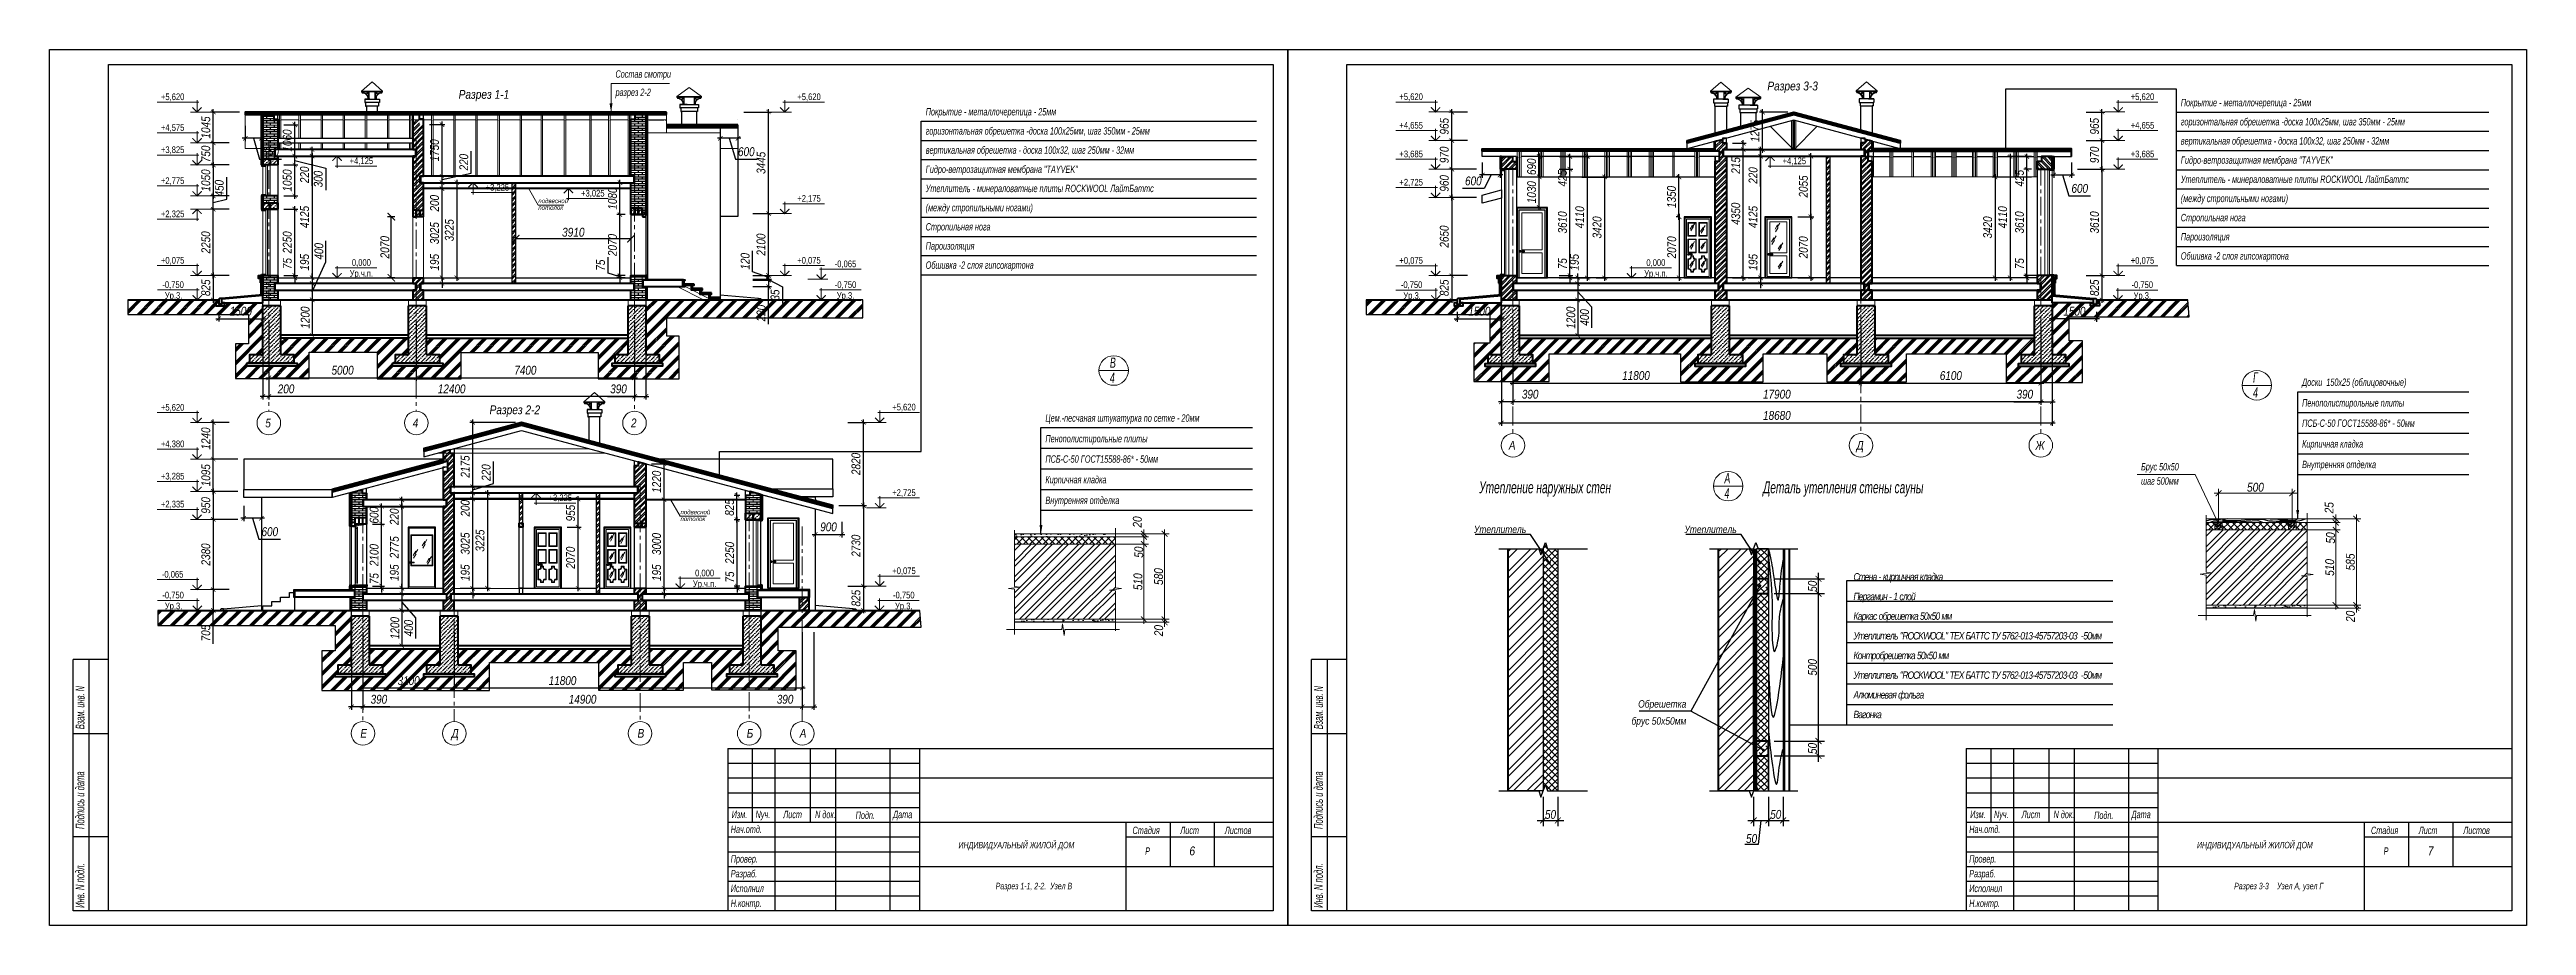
# Model space of a CAD drawing. Header units: millimetres. Extents: x 1582001 to 3303937, y 226471 to 491235.
# Drawn here: x 1834000 to 1918000, y 380355 to 410055 of the extents above; entities that cross this region are included whole.
import ezdxf
from ezdxf.enums import TextEntityAlignment as Align

# ---------------------------------------------------------------- set-up
doc = ezdxf.new("R2010")
doc.units = ezdxf.units.MM
for name, pattern in [('ACAD_ISO03W100', [30, 12, -18]), ('CENTER', [50.8, 31.75, -6.35, 6.35, -6.35]), ('CONTI', [0]), ('невидимая', [9.525, 6.35, -3.175])]:
    doc.linetypes.add(name, pattern=pattern)
doc.layers.get('Defpoints').update_dxf_attribs({"color": 255, "lineweight": 30})
for name, color, linetype, lineweight in [('A-Wall-G', 22, 'Continuous', 50), ('GI-Glaz', 151, 'Continuous', 25), ('АDT-Окна', 92, 'Continuous', 9), ('Двери', 173, 'Continuous', 25), ('Диафрагма', 1, 'Continuous', 30), ('Кирпич', 253, 'Continuous', 9), ('Конструктивный - Несущий_Ном_пера__1', 7, 'Continuous', 13), ('Кровля', 232, 'Continuous', 25), ('Надписи', 7, 'Continuous', 15), ('Окна', 4, 'Continuous', 18), ('Оси', 251, 'CENTER', 9), ('Отметки', 123, 'Continuous', 18), ('Перегородки', 202, 'Continuous', 30), ('Размеры', 7, 'Continuous', 18), ('Стены несущие', 7, 'Continuous', 40), ('Тонкая', 6, 'Continuous', 15), ('тонкие', 163, 'Continuous', 20), ('тонко', 200, 'Continuous', 13), ('Утеплитель', 145, 'Continuous', 9), ('Штриховка', 252, 'Continuous', 15), ('Штриховки', 251, 'Continuous', 20)]:
    doc.layers.add(name, color=color, linetype=linetype, lineweight=lineweight)
for name, color, linetype in [('A0-02', 254, 'Continuous'), ('Rasmer', 135, 'Continuous'), ('Strichovki', 251, 'Continuous'), ('Т-Подписи', 7, 'Continuous'), ('Формуляр', 138, 'Continuous')]:
    doc.layers.add(name, color=color, linetype=linetype)
doc.styles.add('-АР-', font='ARIALN.TTF', dxfattribs={"width": 0.98, "height": 300})
doc.styles.add('Arch-Dim', font='ARIALNI.TTF', dxfattribs={"width": 0.98, "height": 300})
doc.styles.add('GOST 2.304', font='ARIALNI.TTF', dxfattribs={"width": 0.98, "height": 300})
doc.styles.get("Standard").update_dxf_attribs({"font": 'ARIALNI.TTF', "height": 300})
doc.styles.add('style', font='ARIALNI.TTF', dxfattribs={"width": 0.98, "height": 300})
doc.styles.add('STYLE1', font='ARIALNI.TTF', dxfattribs={"height": 300})
doc.styles.add('стиль1', font='ARIALNI.TTF', dxfattribs={"width": 0.98, "height": 300})
doc.dimstyles.new('20', dxfattribs={"dimscale": 100, "dimtxt": 2.5, "dimasz": 2, "dimexe": 1.5, "dimexo": 0, "dimgap": 0.5, "dimtad": 1, "dimdec": 0, "dimlfac": 0.2, "dimzin": 0, "dimdsep": 46, "dimtxsty": 'STYLE1', "dimblk": 'ARCHTICK', "dimcen": -0.5, "dimdle": 1.5, "dimadec": 0, "dimazin": 0, "dimtm": 1e-09, "dimtfac": 1, "dimtdec": 0, "dimtix": 1, "dimtmove": 2, "dimatfit": 3, "dimldrblk": 'OPEN30', "dimfxl": 0, "dimtolj": 1, "dimtzin": 0, "dimlwd": 13, "dimlwe": 13, "dimarcsym": 0})
doc.dimstyles.new('Aec-Arch-M-100', dxfattribs={"dimscale": 100, "dimtxt": 2.5, "dimasz": 1.5, "dimexe": 1.5, "dimexo": 1.5, "dimgap": 0.8, "dimtad": 1, "dimdec": 0, "dimzin": 3, "dimdsep": 46, "dimtxsty": 'Arch-Dim', "dimblk": 'ARCHTICK', "dimcen": 2.5, "dimazin": 2, "dimtfac": 0.75, "dimtdec": 0, "dimtix": 1, "dimtmove": 1, "dimatfit": 2, "dimfxl": 0, "dimtolj": 1, "dimtzin": 0, "dimarcsym": 0})
doc.dimstyles.new('ISO-25', dxfattribs={"dimscale": 100, "dimtxt": 2.5, "dimasz": 2.5, "dimexe": 1.25, "dimexo": 0.625, "dimtad": 1, "dimdec": 0, "dimtxsty": 'Standard', "dimblk": 'ARCHTICK', "dimcen": 2.5, "dimadec": 0, "dimazin": 0, "dimtfac": 1, "dimtdec": 0, "dimtmove": 0, "dimatfit": 3, "dimfxl": 0, "dimarcsym": 0})
doc.dimstyles.new('М100', dxfattribs={"dimtxt": 600, "dimasz": 150, "dimexe": 100, "dimexo": 200, "dimgap": 100, "dimtad": 1, "dimdec": 0, "dimtxsty": 'style', "dimblk": 'ARCHTICK', "dimcen": 150, "dimdle": 100, "dimclrt": 256, "dimadec": 0, "dimazin": 0, "dimtfac": 1, "dimtdec": 0, "dimtmove": 1, "dimatfit": 3, "dimldrblk": 'NONE', "dimfxl": 0, "dimarcsym": 0})
doc.dimstyles.new('М_1', dxfattribs={"dimtxt": 250, "dimasz": 200, "dimexe": 200, "dimexo": 200, "dimgap": 50, "dimtad": 1, "dimdec": 4, "dimtxsty": 'стиль1', "dimblk": 'ARCHTICK', "dimcen": 50, "dimdle": 200, "dimadec": 0, "dimazin": 0, "dimtfac": 1, "dimtdec": 4, "dimtmove": 1, "dimatfit": 3, "dimldrblk": 'NONE', "dimfxl": 0, "dimarcsym": 0})
doc.dimstyles.new('М_10', dxfattribs={"dimtxt": 270, "dimasz": 200, "dimexe": 200, "dimexo": 200, "dimgap": 50, "dimtad": 1, "dimdec": 0, "dimlfac": 0.1, "dimzin": 0, "dimdsep": 46, "dimtxsty": 'стиль1', "dimblk": 'ARCHTICK', "dimcen": 200, "dimdle": 200, "dimadec": 0, "dimazin": 0, "dimtfac": 1, "dimtdec": 0, "dimtofl": 0, "dimtmove": 1, "dimatfit": 3, "dimldrblk": 'NONE', "dimfxl": 0, "dimtolj": 1, "dimtzin": 0, "dimarcsym": 0})
pattern_1 = [(225, (10215.04, 115358.71), (44.90128, -44.90128), []), (315, (10215.04, 115358.71), (44.90128, 44.90128), [])]
pattern_2 = [(45, (432650.52, 136592.42), (-94.292689, 94.292689), []), (45, (432713.38, 136592.42), (-94.292689, 94.292689), [])]
pattern_3 = [(45, (333504.32, 54469.8), (-94.292689, 94.292689), []), (45, (333567.18, 54469.8), (-94.292689, 94.292689), [])]
pattern_4 = [(45, (345157.06, 64994.14), (-94.292689, 94.292689), []), (45, (345219.93, 64994.14), (-94.292689, 94.292689), [])]
pattern_5 = [(45, (521407.74, 138055.65), (-94.292689, 94.292689), []), (45, (521470.6, 138055.65), (-94.292689, 94.292689), [])]
pattern_6 = [(45, (2482601.43, -611881.78), (-112.253202, 112.253202), []), (135, (2482601.43, -611881.78), (-336.759605, 112.253202), [396.875, -238.125])]
pattern_7 = [(45, (2482601.43, -611881.78), (-112.253202, 112.253202), []), (135, (2482601.43, -611881.78), (-112.253202, -112.253202), [])]
pattern_8 = [(45, (167999.66, 126626.28), (50.5139407, 185.2177825), [238.125, -47.625, 0, -47.625])]
pattern_9 = [(45, (167999.66, 126626.28), (-224.506403, 224.506403), []), (45, (167971.6, 126654.35), (-224.506403, 224.506403), []), (45, (167943.54, 126682.4), (-224.506403, 224.506403), [])]
pattern_10 = [(45, (167999.66, 127241.66), (50.5139407, 185.2177825), [238.125, -47.625, 0, -47.625])]
pattern_11 = [(37.5, (1835788.9, 341843.04), (-8.00016, 244.7066), [0, -193.04, 0, -215.9, 0, -206.375]), (7.5, (1835788.9, 341843.04), (224.7616, 358.4126), [0, -104.14, 0, -173.99, 0, -66.675]), (327.5, (1835632.7, 341843.04), (395.4962, 0.7186), [0, -63.5, 0, -228.6, 0, -298.45]), (317.5, (1835632.7, 341843.04), (381.7782, 111.4647), [0, -31.75, 0, -149.86, 0, -171.45])]

msp = doc.modelspace()

# ---------------------------------------------------------------- texts
at = {"ltscale": 100, "style": 'GOST 2.304'}
for s, p in [('Разрез 1-1', (1847874.7, 408384.9)), ('Разрез 3-3', (1892256.2, 408669.4)), ('Разрез 2-2', (1848922.4, 397689.6))]:
    msp.add_text(s, height=300, dxfattribs=at).set_placement(p)
at = {"style": 'STYLE1', "width": 0.75}
for s, p in [('Доски  150х25 (облицовочные)', (1910391.7, 398650.7)), ('Пенополистирольные плиты ', (1910391.7, 397950.7)), ('Цем.-песчаная штукатурка по сетке - 20мм', (1867773.5, 397434.5)), ('ПСБ-С-50 ГОСТ15588-86* - 50мм', (1910391.7, 397260.5)), ('Пенополистирольные плиты ', (1867773.5, 396734.5)), ('Кирпичная кладка', (1910391.7, 396560.5)), ('ПСБ-С-50 ГОСТ15588-86* - 50мм', (1867773.5, 396044.4)), ('Брус 50х50 ', (1904930.3, 395784)), ('Внутренняя отделка', (1910391.7, 395860.5)), ('Кирпичная кладка', (1867773.5, 395344.4)), ('Внутренняя отделка', (1867773.5, 394644.4)), ('шаг 500мм', (1904930.3, 395298.7))]:
    msp.add_text(s, height=250, dxfattribs=at).set_placement(p)
at = {"ltscale": 2, "style": 'STYLE1', "width": 0.75}
for s, p in [('Утепление наружных стен', (1884719.4, 395210.1)), ('Деталь утепления стены сауны', (1894832.1, 395210.1))]:
    msp.add_text(s, height=400, dxfattribs=at).set_placement(p, align=Align.MIDDLE_CENTER)
at = {"char_height": 250, "attachment_point": 9, "style": 'STYLE1'}
for s, insert in [('Утеплитель', (1884077.7, 393656.9)), ('Утеплитель', (1891216.5, 393656.9)), ('брус 50х50мм', (1889508.2, 387088.6)), ('Обрешетка', (1889508.2, 387666.3))]:
    msp.add_mtext(s, dxfattribs=dict(at, insert=insert))
at = {"insert": (1895177.3, 387380.5), "char_height": 250, "attachment_point": 7, "line_spacing_factor": 1.6, "style": 'STYLE1'}
msp.add_mtext('{\\T0.8;Стена - кирпичная кладка\\PПергамин - 1 слой\\PКаркас обрешетка 50х50 мм\\PУтеплитель "ROCKWOOL" ТЕХ БАТТС ТУ 5762-013-45757203-03  -50мм\\PКонтробрешетка 50х50 мм\\PУтеплитель "ROCKWOOL" ТЕХ БАТТС ТУ 5762-013-45757203-03  -50мм\\PАлюминевая фольга\\PВагонка}', dxfattribs=at)
at = {"layer": 'A0-02', "color": 0, "style": 'Arch-Dim', "width": 0.75}
for s, p in [('4', (1869960.6, 398751.4)), ('В', (1869960.6, 399262.5)), ('Г', (1908727.6, 398761.1)), ('4', (1908727.6, 398250)), ('А', (1890800.1, 395343.4)), ('4', (1890800.1, 394832.2))]:
    msp.add_text(s, height=350, dxfattribs=at).set_placement(p)
at = {"layer": 'Rasmer', "color": 0, "ltscale": 2, "style": 'STYLE1', "width": 0.75}
for s, p in [('Покрытие - металлочерепица - 25мм', (1906278.8, 408131.7)), ('горизонтальная обрешетка -доска 100х25мм, шаг 350мм - 25мм ', (1863714.3, 407170.9)), ('Покрытие - металлочерепица - 25мм', (1863714.3, 407820.9)), ('горизонтальная обрешетка -доска 100х25мм, шаг 350мм - 25мм ', (1906278.8, 407481.7)), ('вертикальная обрешетка - доска 100х32, шаг 250мм - 32мм', (1863714.3, 406520.9)), ('вертикальная обрешетка - доска 100х32, шаг 250мм - 32мм', (1906278.8, 406831.7)), ('Гидро-ветрозащитная мембрана "ТAYVEK"', (1863714.3, 405870.9)), ('Утеплитель - минераловатные плиты ROCKWOOL ЛайтБаттс ', (1906278.8, 405531.7)), ('Гидро-ветрозащитная мембрана "ТAYVEK"', (1906278.8, 406181.7)), ('Утеплитель - минераловатные плиты ROCKWOOL ЛайтБаттс ', (1863714.3, 405220.9)), ('(между стропильными ногами)', (1906278.8, 404881.7)), ('(между стропильными ногами)', (1863714.3, 404570.9)), ('Стропильная нога ', (1863714.3, 403920.9)), ('Стропильная нога ', (1906278.8, 404231.7)), ('Пароизоляция', (1863714.3, 403270.9)), ('Пароизоляция', (1906278.8, 403581.7)), ('Обшивка -2 слоя гипсокартона', (1863714.3, 402620.9)), ('Обшивка -2 слоя гипсокартона', (1906278.8, 402931.7))]:
    msp.add_text(s, height=250, dxfattribs=at).set_placement(p)
at = {"layer": 'Надписи', "ltscale": 2, "style": 'STYLE1', "width": 0.75}
for s, p in [('Состав смотри ', (1853193.9, 409099.8)), ('разрез 2-2', (1853193.9, 408480.4))]:
    msp.add_text(s, height=250, dxfattribs=at).set_placement(p)
at = {"layer": 'Оси', "linetype": 'Continuous', "ltscale": 100, "style": 'GOST 2.304'}
for s, p in [('5', (1841411.8, 397393.5)), ('4', (1846411.8, 397393.5)), ('2', (1853811.8, 397393.5)), ('А', (1883603.6, 396634.3)), ('Д', (1895403.6, 396634.3)), ('Ж', (1901503.6, 396634.3)), ('Е', (1844654.5, 386869.2)), ('Д', (1847754.5, 386869.2)), ('В', (1854054.5, 386869.2)), ('Б', (1857754.5, 386869.2)), ('А', (1859554.5, 386869.2))]:
    msp.add_text(s, height=297.2, dxfattribs=at).set_placement(p, align=Align.MIDDLE_CENTER)
at = {"layer": 'Размеры', "style": 'GOST 2.304'}
for s, p in [('подвесной', (1850576.6, 404847.4)), ('потолок', (1850576.6, 404619.7)), ('подвесной', (1855397.1, 394295.4)), ('потолок', (1855397.1, 394067.7))]:
    msp.add_text(s, height=150, dxfattribs=at).set_placement(p)
at = {"layer": 'Т-Подписи', "color": 0, "ltscale": 2, "char_height": 300, "width": 1500, "attachment_point": 2, "style": 'STYLE1'}
for s, insert in [('6', (1872752.4, 383032.5)), ('7', (1914752.3, 383032.5))]:
    msp.add_mtext(s, dxfattribs=dict(at, insert=insert))
at = {"layer": 'Формуляр', "linetype": 'Continuous', "style": 'STYLE1'}
for s, width, p in [('Взам. инв. N', 0.7, (1835184.4, 387010.3)), ('Взам. инв. N', 0.7, (1877184.3, 387010.3)), ('Подпись и дата', 0.75, (1835181.6, 383624.7)), ('Подпись и дата', 0.75, (1877181.5, 383624.7)), ('Инв. N подл.', 0.75, (1835181.6, 380951.3)), ('Инв. N подл.', 0.75, (1877181.5, 380951.3))]:
    msp.add_text(s, height=300, rotation=90, dxfattribs=dict(at, width=width)).set_placement(p)
at = {"layer": 'Формуляр', "color": 0, "style": 'STYLE1', "width": 0.75}
for s, height, p in [('Изм.', 250, (1857134.5, 383992.9)), ('Nуч.', 250, (1857944, 383992.9)), ('Лист', 250, (1858883.5, 383992.9)), ('N док.', 250, (1859962.7, 383992.9)), ('Подп.', 250, (1861338.8, 383966)), ('Дата', 250, (1862607, 383992.9)), ('Изм.', 250, (1899134.4, 383992.9)), ('Nуч.', 250, (1899943.9, 383992.9)), ('Лист', 250, (1900883.4, 383992.9)), ('N док.', 250, (1901962.7, 383992.9)), ('Подп.', 250, (1903338.8, 383966)), ('Дата', 250, (1904606.9, 383992.9)), ('Нач.отд.', 250, (1857102.6, 383491.3)), ('ИНДИВИДУАЛЬНЫЙ ЖИЛОЙ ДОМ', 220, (1864827.5, 382969.9)), ('Стадия', 250, (1870728.7, 383454.1)), ('Лист', 250, (1872347.6, 383454.1)), ('Листов', 250, (1873858.6, 383454.1)), ('Нач.отд.', 250, (1899102.5, 383491.3)), ('ИНДИВИДУАЛЬНЫЙ ЖИЛОЙ ДОМ', 220, (1906827.4, 382969.9)), ('Стадия', 250, (1912728.6, 383454.1)), ('Лист', 250, (1914347.5, 383454.1)), ('Листов', 250, (1915858.5, 383454.1)), ('Провер.', 250, (1857102.6, 382488)), ('Разраб.', 250, (1857102.6, 381986.3)), ('Р', 250, (1871156.3, 382752.1)), ('Провер.', 250, (1899102.5, 382488)), ('Разраб.', 250, (1899102.5, 381986.3)), ('Р', 250, (1913156.3, 382752.1)), ('Исполнил', 250, (1857102.6, 381484.7)), ('Разрез 1-1, 2-2.  Узел В', 220, (1866086.8, 381581.4)), ('Исполнил', 250, (1899102.5, 381484.7)), ('Разрез 3-3', 220, (1908086.7, 381581.4)), ('Узел А, узел Г', 220, (1909541.7, 381581.4)), ('Н.контр.', 250, (1857102.6, 380983)), ('Н.контр.', 250, (1899102.5, 380983))]:
    msp.add_text(s, height=height, dxfattribs=at).set_placement(p)

# ---------------------------------------------------------------- blocks, each defined once
blk = doc.blocks.new('_ArchTick')
at = {"color": 0, "linetype": 'ByBlock', "const_width": 0.15}
blk.add_lwpolyline([(-0.5, -0.5), (0.5, 0.5)], dxfattribs=at)
blk = doc.blocks.new('*D533')
at = {"layer": 'Defpoints', "color": 0, "lineweight": -3, "transparency": 16777216}
for p in [(1846438, 401025), (1853838, 401025), (1853838, 398925)]:
    blk.add_point(p, dxfattribs=at)
at = {"layer": 'Размеры', "color": 0, "lineweight": -2, "transparency": 16777216}
for p, q in [((1846438, 400825), (1846438, 398825)), ((1853838, 400825), (1853838, 398825)), ((1846338, 398925), (1853938, 398925))]:
    blk.add_line(p, q, dxfattribs=at)
at = {"layer": 'Размеры', "color": 0, "lineweight": -2, "transparency": 16777216, "xscale": 150, "yscale": 150, "zscale": 150, "rotation": 180}
blk.add_blockref('_ArchTick', (1846438, 398925), dxfattribs=at)
at = {"layer": 'Размеры', "color": 0, "lineweight": -2, "transparency": 16777216, "xscale": 150, "yscale": 150, "zscale": 150}
blk.add_blockref('_ArchTick', (1853838, 398925), dxfattribs=at)
at = {"layer": 'Размеры', "transparency": 16777216, "insert": (1850138, 399179), "char_height": 300, "attachment_point": 5, "style": 'style'}
blk.add_mtext('7400', dxfattribs=at)
blk = doc.blocks.new('_None')
blk = doc.blocks.new('*D534')
at = {"layer": 'Defpoints', "color": 0, "lineweight": -3, "transparency": 16777216}
for p in [(1841438, 401025), (1846438, 401025), (1846438, 398925)]:
    blk.add_point(p, dxfattribs=at)
at = {"layer": 'Размеры', "color": 0, "lineweight": -2, "transparency": 16777216}
for p, q in [((1841438, 400825), (1841438, 398825)), ((1846438, 400825), (1846438, 398825)), ((1841338, 398925), (1846538, 398925))]:
    blk.add_line(p, q, dxfattribs=at)
at = {"layer": 'Размеры', "color": 0, "lineweight": -2, "transparency": 16777216, "xscale": 150, "yscale": 150, "zscale": 150, "rotation": 180}
blk.add_blockref('_ArchTick', (1841438, 398925), dxfattribs=at)
at = {"layer": 'Размеры', "color": 0, "lineweight": -2, "transparency": 16777216, "xscale": 150, "yscale": 150, "zscale": 150}
blk.add_blockref('_ArchTick', (1846438, 398925), dxfattribs=at)
at = {"layer": 'Размеры', "transparency": 16777216, "insert": (1843938, 399179), "char_height": 300, "attachment_point": 5, "style": 'style'}
blk.add_mtext('5000', dxfattribs=at)
blk = doc.blocks.new('*D535')
at = {"layer": 'Defpoints', "color": 0, "lineweight": -3, "transparency": 16777216}
for p in [(1841438, 401025), (1853838, 401025), (1841438, 398294)]:
    blk.add_point(p, dxfattribs=at)
at = {"layer": 'Размеры', "color": 0, "lineweight": -2, "transparency": 16777216}
for p, q in [((1841438, 400825), (1841438, 398194)), ((1853838, 400825), (1853838, 398194)), ((1853938, 398294), (1841338, 398294))]:
    blk.add_line(p, q, dxfattribs=at)
at = {"layer": 'Размеры', "color": 0, "lineweight": -2, "transparency": 16777216, "xscale": 150, "yscale": 150, "zscale": 150, "rotation": 180}
blk.add_blockref('_ArchTick', (1841438, 398294), dxfattribs=at)
at = {"layer": 'Размеры', "color": 0, "lineweight": -2, "transparency": 16777216, "xscale": 150, "yscale": 150, "zscale": 150}
blk.add_blockref('_ArchTick', (1853838, 398294), dxfattribs=at)
at = {"layer": 'Размеры', "transparency": 16777216, "insert": (1847638, 398547), "char_height": 300, "attachment_point": 5, "style": 'style'}
blk.add_mtext('12400', dxfattribs=at)
blk = doc.blocks.new('*D536')
at = {"layer": 'Defpoints', "color": 0, "lineweight": -3, "transparency": 16777216}
for p in [(1854228, 401025), (1853838, 400360), (1854228, 398294)]:
    blk.add_point(p, dxfattribs=at)
at = {"layer": 'Размеры', "color": 0, "lineweight": -2, "transparency": 16777216}
for p, q in [((1854228, 400825), (1854228, 398194)), ((1853838, 400160), (1853838, 398194)), ((1852923, 398294), (1853838, 398294)), ((1853738, 398294), (1854328, 398294))]:
    blk.add_line(p, q, dxfattribs=at)
at = {"layer": 'Размеры', "color": 0, "lineweight": -2, "transparency": 16777216, "xscale": 150, "yscale": 150, "zscale": 150, "rotation": 180}
blk.add_blockref('_ArchTick', (1853838, 398294), dxfattribs=at)
at = {"layer": 'Размеры', "color": 0, "lineweight": -2, "transparency": 16777216, "xscale": 150, "yscale": 150, "zscale": 150}
blk.add_blockref('_ArchTick', (1854228, 398294), dxfattribs=at)
at = {"layer": 'Размеры', "transparency": 16777216, "insert": (1853296, 398547), "char_height": 300, "attachment_point": 5, "style": 'style'}
blk.add_mtext('390', dxfattribs=at)
blk = doc.blocks.new('*D537')
at = {"layer": 'Defpoints', "color": 0, "lineweight": -3, "transparency": 16777216}
for p in [(1841238, 401025), (1841438, 401025), (1841238, 398294)]:
    blk.add_point(p, dxfattribs=at)
at = {"layer": 'Размеры', "color": 0, "lineweight": -2, "transparency": 16777216}
for p, q in [((1841238, 400825), (1841238, 398194)), ((1841438, 400825), (1841438, 398194)), ((1841538, 398294), (1841138, 398294)), ((1842394, 398294), (1841438, 398294))]:
    blk.add_line(p, q, dxfattribs=at)
at = {"layer": 'Размеры', "color": 0, "lineweight": -2, "transparency": 16777216, "xscale": 150, "yscale": 150, "zscale": 150, "rotation": 180}
blk.add_blockref('_ArchTick', (1841238, 398294), dxfattribs=at)
at = {"layer": 'Размеры', "color": 0, "lineweight": -2, "transparency": 16777216, "xscale": 150, "yscale": 150, "zscale": 150}
blk.add_blockref('_ArchTick', (1841438, 398294), dxfattribs=at)
at = {"layer": 'Размеры', "transparency": 16777216, "insert": (1842021, 398547), "char_height": 300, "attachment_point": 5, "style": 'style'}
blk.add_mtext('200', dxfattribs=at)
blk = doc.blocks.new('*U26')
h = blk.add_hatch()
h.set_pattern_fill('ANSI37', color=256, scale=20, angle=180, style=0)
h.set_pattern_definition([(225, (8565.04, 115358.71), (44.90128, -44.90128), []), (315, (8565.04, 115358.71), (44.90128, 44.90128), [])])
h.paths.add_polyline_path([(-2210, 50), (-2250, 50), (-2250, -100), (-2210, -100)])
h = blk.add_hatch()
h.set_pattern_fill('ANSI37', color=256, scale=20, angle=180, style=0)
h.set_pattern_definition(pattern_1)
h.paths.add_polyline_path([(-40, 50), (-40, -50), (0, -50), (0, 50)])
for points in [[(0, -100), (-2250, -100), (-2250, 0), (0, 0)], [(0, -250), (-2250, -250), (-2250, -150), (0, -150)]]:
    blk.add_lwpolyline(points, close=True)
at = {"layer": 'Утеплитель', "lineweight": 30}
for points in [[(-2210, -100), (-2250, -100), (-2250, 50), (-2210, 50)], [(0, -100), (-40, -100), (-40, 50), (0, 50)]]:
    blk.add_lwpolyline(points, close=True, dxfattribs=at)
blk = doc.blocks.new('*D558')
at = {"layer": 'Defpoints', "color": 0, "lineweight": -3, "transparency": 16777216}
for p in [(1839738, 401366), (1841238, 401466), (1841238, 400929)]:
    blk.add_point(p, dxfattribs=at)
at = {"layer": 'Размеры', "color": 0, "lineweight": -2, "transparency": 16777216}
for p, q in [((1839638, 400929), (1841338, 400929)), ((1839738, 401166), (1839738, 400829)), ((1841238, 401266), (1841238, 400829))]:
    blk.add_line(p, q, dxfattribs=at)
at = {"layer": 'Размеры', "color": 0, "lineweight": -2, "transparency": 16777216, "xscale": 150, "yscale": 150, "zscale": 150, "rotation": 180}
blk.add_blockref('_ArchTick', (1839738, 400929), dxfattribs=at)
at = {"layer": 'Размеры', "color": 0, "lineweight": -2, "transparency": 16777216, "xscale": 150, "yscale": 150, "zscale": 150}
blk.add_blockref('_ArchTick', (1841238, 400929), dxfattribs=at)
at = {"layer": 'Размеры', "transparency": 16777216, "insert": (1840488, 401182), "char_height": 300, "attachment_point": 5, "style": 'style'}
blk.add_mtext('1500', dxfattribs=at)
blk = doc.blocks.new('*D559')
at = {"layer": 'Defpoints', "color": 0, "lineweight": -3, "transparency": 16777216}
for p in [(1846688, 405341), (1847311, 405341), (1846688, 402316)]:
    blk.add_point(p, dxfattribs=at)
at = {"layer": 'Размеры', "color": 0, "lineweight": -2, "transparency": 16777216}
for p, q in [((1846888, 405341), (1847411, 405341)), ((1847311, 402216), (1847311, 405441)), ((1846888, 402316), (1847411, 402316))]:
    blk.add_line(p, q, dxfattribs=at)
at = {"layer": 'Размеры', "color": 0, "lineweight": -2, "transparency": 16777216, "xscale": 150, "yscale": 150, "zscale": 150}
for p, rotation in [((1847311, 405341), 90), ((1847311, 402316), 270)]:
    blk.add_blockref('_ArchTick', p, dxfattribs=dict(at, rotation=rotation))
at = {"layer": 'Размеры', "transparency": 16777216, "insert": (1847058, 403828), "char_height": 300, "attachment_point": 5, "rotation": 90, "style": 'style'}
blk.add_mtext('3025', dxfattribs=at)
blk = doc.blocks.new('*D560')
at = {"layer": 'Defpoints', "color": 0, "lineweight": -3, "transparency": 16777216}
for p in [(1846688, 405541), (1846688, 405341), (1847311, 405541)]:
    blk.add_point(p, dxfattribs=at)
at = {"layer": 'Размеры', "color": 0, "lineweight": -2, "transparency": 16777216}
for p, q in [((1846888, 405541), (1847411, 405541)), ((1846888, 405341), (1847411, 405341)), ((1847311, 405241), (1847311, 405641))]:
    blk.add_line(p, q, dxfattribs=at)
at = {"layer": 'Размеры', "color": 0, "lineweight": -2, "transparency": 16777216, "xscale": 150, "yscale": 150, "zscale": 150}
for p, rotation in [((1847311, 405541), 90), ((1847311, 405341), 270)]:
    blk.add_blockref('_ArchTick', p, dxfattribs=dict(at, rotation=rotation))
at = {"layer": 'Размеры', "transparency": 16777216, "insert": (1847058, 404844), "char_height": 300, "attachment_point": 5, "rotation": 90, "style": 'style'}
blk.add_mtext('200', dxfattribs=at)
blk = doc.blocks.new('*D538')
at = {"layer": 'Defpoints', "color": 0, "lineweight": -3, "transparency": 16777216}
for p in [(1846688, 405761), (1847311, 405761), (1846688, 405541)]:
    blk.add_point(p, dxfattribs=at)
at = {"layer": 'Размеры', "color": 0, "lineweight": -2, "transparency": 16777216}
for p, q in [((1848302, 405864), (1848302, 406609)), ((1846888, 405761), (1847411, 405761)), ((1847311, 405651), (1848302, 405864)), ((1847311, 405441), (1847311, 405861)), ((1846888, 405541), (1847411, 405541))]:
    blk.add_line(p, q, dxfattribs=at)
at = {"layer": 'Размеры', "color": 0, "lineweight": -2, "transparency": 16777216, "xscale": 150, "yscale": 150, "zscale": 150}
for p, rotation in [((1847311, 405761), 90), ((1847311, 405541), 270)]:
    blk.add_blockref('_ArchTick', p, dxfattribs=dict(at, rotation=rotation))
at = {"layer": 'Размеры', "transparency": 16777216, "insert": (1848049, 406236), "char_height": 300, "attachment_point": 5, "rotation": 90, "style": 'style'}
blk.add_mtext('220', dxfattribs=at)
blk = doc.blocks.new('*D561')
at = {"layer": 'Defpoints', "color": 0, "lineweight": -3, "transparency": 16777216}
for p in [(1846688, 407511), (1847311, 407511), (1846688, 405761)]:
    blk.add_point(p, dxfattribs=at)
at = {"layer": 'Размеры', "color": 0, "lineweight": -2, "transparency": 16777216}
for p, q in [((1846888, 407511), (1847411, 407511)), ((1847311, 405661), (1847311, 407611)), ((1846888, 405761), (1847411, 405761))]:
    blk.add_line(p, q, dxfattribs=at)
at = {"layer": 'Размеры', "color": 0, "lineweight": -2, "transparency": 16777216, "xscale": 150, "yscale": 150, "zscale": 150}
for p, rotation in [((1847311, 407511), 90), ((1847311, 405761), 270)]:
    blk.add_blockref('_ArchTick', p, dxfattribs=dict(at, rotation=rotation))
at = {"layer": 'Размеры', "transparency": 16777216, "insert": (1847058, 406636), "char_height": 300, "attachment_point": 5, "rotation": 90, "style": 'style'}
blk.add_mtext('1750', dxfattribs=at)
blk = doc.blocks.new('*D539')
at = {"layer": 'Defpoints', "color": 0, "lineweight": -3, "transparency": 16777216}
for p in [(1846688, 402316), (1846688, 402121), (1847311, 402121)]:
    blk.add_point(p, dxfattribs=at)
at = {"layer": 'Размеры', "color": 0, "lineweight": -2, "transparency": 16777216}
for p, q in [((1847311, 402316), (1847311, 402466)), ((1846888, 402316), (1847411, 402316)), ((1846888, 402121), (1847411, 402121)), ((1847311, 402316), (1847311, 402121)), ((1847311, 402121), (1847311, 401971))]:
    blk.add_line(p, q, dxfattribs=at)
at = {"layer": 'Размеры', "color": 0, "lineweight": -2, "transparency": 16777216, "xscale": 150, "yscale": 150, "zscale": 150}
for p, rotation in [((1847311, 402316), 270), ((1847311, 402121), 90)]:
    blk.add_blockref('_ArchTick', p, dxfattribs=dict(at, rotation=rotation))
at = {"layer": 'Размеры', "transparency": 16777216, "insert": (1847058, 402842), "char_height": 300, "attachment_point": 5, "rotation": 90, "style": 'style'}
blk.add_mtext('195', dxfattribs=at)
blk = doc.blocks.new('*D540')
at = {"layer": 'Defpoints', "color": 0, "lineweight": -3, "transparency": 16777216}
for p in [(1846688, 405541), (1846688, 402316), (1847813, 402316)]:
    blk.add_point(p, dxfattribs=at)
at = {"layer": 'Размеры', "color": 0, "lineweight": -2, "transparency": 16777216}
for p, q in [((1846888, 405541), (1847913, 405541)), ((1847813, 405641), (1847813, 402216)), ((1846888, 402316), (1847913, 402316))]:
    blk.add_line(p, q, dxfattribs=at)
at = {"layer": 'Размеры', "color": 0, "lineweight": -2, "transparency": 16777216, "xscale": 150, "yscale": 150, "zscale": 150}
for p, rotation in [((1847813, 405541), 90), ((1847813, 402316), 270)]:
    blk.add_blockref('_ArchTick', p, dxfattribs=dict(at, rotation=rotation))
at = {"layer": 'Размеры', "transparency": 16777216, "insert": (1847560, 403928), "char_height": 300, "attachment_point": 5, "rotation": 90, "style": 'style'}
blk.add_mtext('3225', dxfattribs=at)
blk = doc.blocks.new('*D541')
at = {"layer": 'Defpoints', "color": 0, "lineweight": -3, "transparency": 16777216}
for p in [(1842282, 406661), (1842905, 406661), (1842282, 406441)]:
    blk.add_point(p, dxfattribs=at)
at = {"layer": 'Размеры', "color": 0, "lineweight": -2, "transparency": 16777216}
for p, q in [((1842482, 406661), (1843005, 406661)), ((1842905, 406341), (1842905, 406761)), ((1842482, 406441), (1843005, 406441)), ((1842905, 405434), (1842905, 406441))]:
    blk.add_line(p, q, dxfattribs=at)
at = {"layer": 'Размеры', "color": 0, "lineweight": -2, "transparency": 16777216, "xscale": 150, "yscale": 150, "zscale": 150}
for p, rotation in [((1842905, 406661), 90), ((1842905, 406441), 270)]:
    blk.add_blockref('_ArchTick', p, dxfattribs=dict(at, rotation=rotation))
at = {"layer": 'Размеры', "transparency": 16777216, "insert": (1842651, 405807), "char_height": 300, "attachment_point": 5, "rotation": 90, "style": 'style'}
blk.add_mtext('220', dxfattribs=at)
blk = doc.blocks.new('*D542')
at = {"layer": 'Defpoints', "color": 0, "lineweight": -3, "transparency": 16777216}
for p in [(1841748, 406141), (1842318, 406141), (1841748, 405091)]:
    blk.add_point(p, dxfattribs=at)
at = {"layer": 'Размеры', "color": 0, "lineweight": -2, "transparency": 16777216}
for p, q in [((1841948, 406141), (1842418, 406141)), ((1842318, 404991), (1842318, 406241)), ((1841948, 405091), (1842418, 405091))]:
    blk.add_line(p, q, dxfattribs=at)
at = {"layer": 'Размеры', "color": 0, "lineweight": -2, "transparency": 16777216, "xscale": 150, "yscale": 150, "zscale": 150}
for p, rotation in [((1842318, 406141), 90), ((1842318, 405091), 270)]:
    blk.add_blockref('_ArchTick', p, dxfattribs=dict(at, rotation=rotation))
at = {"layer": 'Размеры', "transparency": 16777216, "insert": (1842064, 405616), "char_height": 300, "attachment_point": 5, "rotation": 90, "style": 'style'}
blk.add_mtext('1050', dxfattribs=at)
blk = doc.blocks.new('*D543')
at = {"layer": 'Defpoints', "color": 0, "lineweight": -3, "transparency": 16777216}
for p in [(1842282, 402316), (1842282, 402121), (1842905, 402121)]:
    blk.add_point(p, dxfattribs=at)
at = {"layer": 'Размеры', "color": 0, "lineweight": -2, "transparency": 16777216}
for p, q in [((1842905, 402316), (1842905, 402466)), ((1842482, 402316), (1843005, 402316)), ((1842482, 402121), (1843005, 402121)), ((1842905, 402316), (1842905, 402121)), ((1842905, 402121), (1842905, 401971))]:
    blk.add_line(p, q, dxfattribs=at)
at = {"layer": 'Размеры', "color": 0, "lineweight": -2, "transparency": 16777216, "xscale": 150, "yscale": 150, "zscale": 150}
for p, rotation in [((1842905, 402316), 270), ((1842905, 402121), 90)]:
    blk.add_blockref('_ArchTick', p, dxfattribs=dict(at, rotation=rotation))
at = {"layer": 'Размеры', "transparency": 16777216, "insert": (1842651, 402842), "char_height": 300, "attachment_point": 5, "rotation": 90, "style": 'style'}
blk.add_mtext('195', dxfattribs=at)
blk = doc.blocks.new('*D544')
at = {"layer": 'Defpoints', "color": 0, "lineweight": -3, "transparency": 16777216}
for p in [(1841748, 406441), (1842282, 402316), (1842905, 402316)]:
    blk.add_point(p, dxfattribs=at)
at = {"layer": 'Размеры', "color": 0, "lineweight": -2, "transparency": 16777216}
for p, q in [((1841948, 406441), (1843005, 406441)), ((1842905, 406541), (1842905, 402216)), ((1842482, 402316), (1843005, 402316))]:
    blk.add_line(p, q, dxfattribs=at)
at = {"layer": 'Размеры', "color": 0, "lineweight": -2, "transparency": 16777216, "xscale": 150, "yscale": 150, "zscale": 150}
for p, rotation in [((1842905, 406441), 90), ((1842905, 402316), 270)]:
    blk.add_blockref('_ArchTick', p, dxfattribs=dict(at, rotation=rotation))
at = {"layer": 'Размеры', "transparency": 16777216, "insert": (1842651, 404378), "char_height": 300, "attachment_point": 5, "rotation": 90, "style": 'style'}
blk.add_mtext('4125', dxfattribs=at)
blk = doc.blocks.new('*D562')
at = {"layer": 'Defpoints', "color": 0, "lineweight": -3, "transparency": 16777216}
for p in [(1841748, 402391), (1842318, 402391), (1841748, 402316)]:
    blk.add_point(p, dxfattribs=at)
at = {"layer": 'Размеры', "color": 0, "lineweight": -2, "transparency": 16777216}
for p, q in [((1841948, 402391), (1842418, 402391)), ((1842318, 402391), (1842318, 402541)), ((1842318, 402316), (1842318, 402391)), ((1841948, 402316), (1842418, 402316)), ((1842318, 402316), (1842318, 402166))]:
    blk.add_line(p, q, dxfattribs=at)
at = {"layer": 'Размеры', "color": 0, "lineweight": -2, "transparency": 16777216, "xscale": 150, "yscale": 150, "zscale": 150}
for p, rotation in [((1842318, 402391), 270), ((1842318, 402316), 90)]:
    blk.add_blockref('_ArchTick', p, dxfattribs=dict(at, rotation=rotation))
at = {"layer": 'Размеры', "transparency": 16777216, "insert": (1842065, 402797), "char_height": 300, "attachment_point": 5, "rotation": 90, "style": 'style'}
blk.add_mtext('75', dxfattribs=at)
blk = doc.blocks.new('*D545')
at = {"layer": 'Defpoints', "color": 0, "lineweight": -3, "transparency": 16777216}
for p in [(1841748, 404641), (1842318, 404641), (1841748, 402391)]:
    blk.add_point(p, dxfattribs=at)
at = {"layer": 'Размеры', "color": 0, "lineweight": -2, "transparency": 16777216}
for p, q in [((1841948, 404641), (1842418, 404641)), ((1842318, 402291), (1842318, 404741)), ((1841948, 402391), (1842418, 402391))]:
    blk.add_line(p, q, dxfattribs=at)
at = {"layer": 'Размеры', "color": 0, "lineweight": -2, "transparency": 16777216, "xscale": 150, "yscale": 150, "zscale": 150}
for p, rotation in [((1842318, 404641), 90), ((1842318, 402391), 270)]:
    blk.add_blockref('_ArchTick', p, dxfattribs=dict(at, rotation=rotation))
at = {"layer": 'Размеры', "transparency": 16777216, "insert": (1842064, 403516), "char_height": 300, "attachment_point": 5, "rotation": 90, "style": 'style'}
blk.add_mtext('2250', dxfattribs=at)
blk = doc.blocks.new('*D563')
at = {"layer": 'Defpoints', "color": 0, "lineweight": -3, "transparency": 16777216}
for p in [(1853344, 402391), (1853718, 402391), (1853718, 402316)]:
    blk.add_point(p, dxfattribs=at)
at = {"layer": 'Размеры', "color": 0, "lineweight": -2, "transparency": 16777216}
for p, q in [((1852941, 402474), (1852941, 403013)), ((1853344, 402353), (1852941, 402474)), ((1853518, 402391), (1853244, 402391)), ((1853344, 402391), (1853344, 402541)), ((1853344, 402316), (1853344, 402391)), ((1853344, 402316), (1853344, 402391)), ((1853518, 402316), (1853244, 402316)), ((1853344, 402316), (1853344, 402166))]:
    blk.add_line(p, q, dxfattribs=at)
at = {"layer": 'Размеры', "color": 0, "lineweight": -2, "transparency": 16777216, "xscale": 150, "yscale": 150, "zscale": 150}
for p, rotation in [((1853344, 402391), 270), ((1853344, 402316), 90)]:
    blk.add_blockref('_ArchTick', p, dxfattribs=dict(at, rotation=rotation))
at = {"layer": 'Размеры', "transparency": 16777216, "insert": (1852689, 402744), "char_height": 300, "attachment_point": 5, "rotation": 90, "style": 'style'}
blk.add_mtext('75', dxfattribs=at)
blk = doc.blocks.new('*D564')
at = {"layer": 'Defpoints', "color": 0, "lineweight": -3, "transparency": 16777216}
for p in [(1853344, 404461), (1853718, 404461), (1853718, 402391)]:
    blk.add_point(p, dxfattribs=at)
at = {"layer": 'Размеры', "color": 0, "lineweight": -2, "transparency": 16777216}
for p, q in [((1853518, 404461), (1853244, 404461)), ((1853344, 402291), (1853344, 404561)), ((1853518, 402391), (1853244, 402391))]:
    blk.add_line(p, q, dxfattribs=at)
at = {"layer": 'Размеры', "color": 0, "lineweight": -2, "transparency": 16777216, "xscale": 150, "yscale": 150, "zscale": 150}
for p, rotation in [((1853344, 404461), 90), ((1853344, 402391), 270)]:
    blk.add_blockref('_ArchTick', p, dxfattribs=dict(at, rotation=rotation))
at = {"layer": 'Размеры', "transparency": 16777216, "insert": (1853091, 403426), "char_height": 300, "attachment_point": 5, "rotation": 90, "style": 'style'}
blk.add_mtext('2070', dxfattribs=at)
blk = doc.blocks.new('*D565')
at = {"layer": 'Defpoints', "color": 0, "lineweight": -3, "transparency": 16777216}
for p in [(1853344, 405541), (1853718, 405541), (1853718, 404461)]:
    blk.add_point(p, dxfattribs=at)
at = {"layer": 'Размеры', "color": 0, "lineweight": -2, "transparency": 16777216}
for p, q in [((1853518, 405541), (1853244, 405541)), ((1853344, 404361), (1853344, 405641)), ((1853518, 404461), (1853244, 404461))]:
    blk.add_line(p, q, dxfattribs=at)
at = {"layer": 'Размеры', "color": 0, "lineweight": -2, "transparency": 16777216, "xscale": 150, "yscale": 150, "zscale": 150}
for p, rotation in [((1853344, 405541), 90), ((1853344, 404461), 270)]:
    blk.add_blockref('_ArchTick', p, dxfattribs=dict(at, rotation=rotation))
at = {"layer": 'Размеры', "transparency": 16777216, "insert": (1853091, 405001), "char_height": 300, "attachment_point": 5, "rotation": 90, "style": 'style'}
blk.add_mtext('1080', dxfattribs=at)
blk = doc.blocks.new('*D546')
at = {"layer": 'Defpoints', "color": 0, "lineweight": -3, "transparency": 16777216}
for p in [(1857648, 402271), (1857648, 402236), (1858383, 402236)]:
    blk.add_point(p, dxfattribs=at)
at = {"layer": 'Размеры', "color": 0, "lineweight": -2, "transparency": 16777216}
for p, q in [((1858383, 402271), (1858383, 402421)), ((1857848, 402271), (1858483, 402271)), ((1857848, 402236), (1858483, 402236)), ((1858383, 402271), (1858383, 402236)), ((1858383, 402271), (1858383, 402236)), ((1858383, 402253), (1858857, 402011)), ((1858383, 402236), (1858383, 402086)), ((1858857, 402011), (1858857, 401449))]:
    blk.add_line(p, q, dxfattribs=at)
at = {"layer": 'Размеры', "color": 0, "lineweight": -2, "transparency": 16777216, "xscale": 150, "yscale": 150, "zscale": 150}
for p, rotation in [((1858383, 402271), 270), ((1858383, 402236), 90)]:
    blk.add_blockref('_ArchTick', p, dxfattribs=dict(at, rotation=rotation))
at = {"layer": 'Размеры', "transparency": 16777216, "insert": (1858604, 401730), "char_height": 300, "attachment_point": 5, "rotation": 90, "style": 'style'}
blk.add_mtext('35', dxfattribs=at)
blk = doc.blocks.new('*D547')
at = {"layer": 'Defpoints', "color": 0, "lineweight": -3, "transparency": 16777216}
for p in [(1857648, 402236), (1857648, 402016), (1858383, 402016)]:
    blk.add_point(p, dxfattribs=at)
at = {"layer": 'Размеры', "color": 0, "lineweight": -2, "transparency": 16777216}
for p, q in [((1857848, 402236), (1858483, 402236)), ((1857848, 402016), (1858483, 402016)), ((1858383, 402336), (1858383, 401916)), ((1858383, 400747), (1858383, 402016))]:
    blk.add_line(p, q, dxfattribs=at)
at = {"layer": 'Размеры', "color": 0, "lineweight": -2, "transparency": 16777216, "xscale": 150, "yscale": 150, "zscale": 150}
for p, rotation in [((1858383, 402236), 90), ((1858383, 402016), 270)]:
    blk.add_blockref('_ArchTick', p, dxfattribs=dict(at, rotation=rotation))
at = {"layer": 'Размеры', "transparency": 16777216, "insert": (1858130, 401120), "char_height": 300, "attachment_point": 5, "rotation": 90, "style": 'style'}
blk.add_mtext('220', dxfattribs=at)
blk = doc.blocks.new('*D548')
at = {"layer": 'Defpoints', "color": 0, "lineweight": -3, "transparency": 16777216}
for p in [(1857648, 402391), (1858383, 402391), (1857648, 402271)]:
    blk.add_point(p, dxfattribs=at)
at = {"layer": 'Размеры', "color": 0, "lineweight": -2, "transparency": 16777216}
for p, q in [((1857845, 402518), (1857845, 403234)), ((1858383, 402331), (1857845, 402518)), ((1857848, 402391), (1858483, 402391)), ((1858383, 402391), (1858383, 402541)), ((1858383, 402271), (1858383, 402391)), ((1858383, 402271), (1858383, 402391)), ((1857848, 402271), (1858483, 402271)), ((1858383, 402271), (1858383, 402121))]:
    blk.add_line(p, q, dxfattribs=at)
at = {"layer": 'Размеры', "color": 0, "lineweight": -2, "transparency": 16777216, "xscale": 150, "yscale": 150, "zscale": 150}
for p, rotation in [((1858383, 402391), 270), ((1858383, 402271), 90)]:
    blk.add_blockref('_ArchTick', p, dxfattribs=dict(at, rotation=rotation))
at = {"layer": 'Размеры', "transparency": 16777216, "insert": (1857591, 402876), "char_height": 300, "attachment_point": 5, "rotation": 90, "style": 'style'}
blk.add_mtext('120', dxfattribs=at)
blk = doc.blocks.new('*D549')
at = {"layer": 'Defpoints', "color": 0, "lineweight": -3, "transparency": 16777216}
for p in [(1857648, 404491), (1858383, 404491), (1857648, 402391)]:
    blk.add_point(p, dxfattribs=at)
at = {"layer": 'Размеры', "color": 0, "lineweight": -2, "transparency": 16777216}
for p, q in [((1857848, 404491), (1858483, 404491)), ((1858383, 402291), (1858383, 404591)), ((1857848, 402391), (1858483, 402391))]:
    blk.add_line(p, q, dxfattribs=at)
at = {"layer": 'Размеры', "color": 0, "lineweight": -2, "transparency": 16777216, "xscale": 150, "yscale": 150, "zscale": 150}
for p, rotation in [((1858383, 404491), 90), ((1858383, 402391), 270)]:
    blk.add_blockref('_ArchTick', p, dxfattribs=dict(at, rotation=rotation))
at = {"layer": 'Размеры', "transparency": 16777216, "insert": (1858130, 403441), "char_height": 300, "attachment_point": 5, "rotation": 90, "style": 'style'}
blk.add_mtext('2100', dxfattribs=at)
blk = doc.blocks.new('*D550')
at = {"layer": 'Defpoints', "color": 0, "lineweight": -3, "transparency": 16777216}
for p in [(1857348, 407936), (1858383, 407936), (1857648, 404491)]:
    blk.add_point(p, dxfattribs=at)
at = {"layer": 'Размеры', "color": 0, "lineweight": -2, "transparency": 16777216}
for p, q in [((1857548, 407936), (1858483, 407936)), ((1858383, 404391), (1858383, 408036)), ((1857848, 404491), (1858483, 404491))]:
    blk.add_line(p, q, dxfattribs=at)
at = {"layer": 'Размеры', "color": 0, "lineweight": -2, "transparency": 16777216, "xscale": 150, "yscale": 150, "zscale": 150}
for p, rotation in [((1858383, 407936), 90), ((1858383, 404491), 270)]:
    blk.add_blockref('_ArchTick', p, dxfattribs=dict(at, rotation=rotation))
at = {"layer": 'Размеры', "transparency": 16777216, "insert": (1858130, 406213), "char_height": 300, "attachment_point": 5, "rotation": 90, "style": 'style'}
blk.add_mtext('3445', dxfattribs=at)
blk = doc.blocks.new('*D566')
at = {"layer": 'Defpoints', "color": 0, "lineweight": -3, "transparency": 16777216}
for p in [(1856748, 407671), (1857348, 407671), (1856748, 407046)]:
    blk.add_point(p, dxfattribs=at)
at = {"layer": 'Размеры', "color": 0, "lineweight": -2, "transparency": 16777216}
for p, q in [((1856748, 407471), (1856748, 406946)), ((1857348, 407471), (1857348, 406946)), ((1857448, 407046), (1856648, 407046)), ((1857048, 407046), (1857261, 406337)), ((1857261, 406337), (1857998, 406337))]:
    blk.add_line(p, q, dxfattribs=at)
at = {"layer": 'Размеры', "color": 0, "lineweight": -2, "transparency": 16777216, "xscale": 150, "yscale": 150, "zscale": 150, "rotation": 180}
blk.add_blockref('_ArchTick', (1856748, 407046), dxfattribs=at)
at = {"layer": 'Размеры', "color": 0, "lineweight": -2, "transparency": 16777216, "xscale": 150, "yscale": 150, "zscale": 150}
blk.add_blockref('_ArchTick', (1857348, 407046), dxfattribs=at)
at = {"layer": 'Размеры', "transparency": 16777216, "insert": (1857630, 406590), "char_height": 300, "attachment_point": 5, "style": 'style'}
blk.add_mtext('600', dxfattribs=at)
blk = doc.blocks.new('*D551')
at = {"layer": 'Defpoints', "color": 0, "lineweight": -3, "transparency": 16777216}
for p in [(1839554, 404641), (1840288, 404641), (1840288, 402391)]:
    blk.add_point(p, dxfattribs=at)
at = {"layer": 'Размеры', "color": 0, "lineweight": -2, "transparency": 16777216}
for p, q in [((1840088, 404641), (1839454, 404641)), ((1839554, 402291), (1839554, 404741)), ((1840088, 402391), (1839454, 402391))]:
    blk.add_line(p, q, dxfattribs=at)
at = {"layer": 'Размеры', "color": 0, "lineweight": -2, "transparency": 16777216, "xscale": 150, "yscale": 150, "zscale": 150}
for p, rotation in [((1839554, 404641), 90), ((1839554, 402391), 270)]:
    blk.add_blockref('_ArchTick', p, dxfattribs=dict(at, rotation=rotation))
at = {"layer": 'Размеры', "transparency": 16777216, "insert": (1839300, 403516), "char_height": 300, "attachment_point": 5, "rotation": 90, "style": 'style'}
blk.add_mtext('2250', dxfattribs=at)
blk = doc.blocks.new('*D552')
at = {"layer": 'Defpoints', "color": 0, "lineweight": -3, "transparency": 16777216}
for p in [(1839554, 407936), (1840638, 407936), (1840288, 406891)]:
    blk.add_point(p, dxfattribs=at)
at = {"layer": 'Размеры', "color": 0, "lineweight": -2, "transparency": 16777216}
for p, q in [((1840438, 407936), (1839454, 407936)), ((1839554, 406791), (1839554, 408036)), ((1840088, 406891), (1839454, 406891))]:
    blk.add_line(p, q, dxfattribs=at)
at = {"layer": 'Размеры', "color": 0, "lineweight": -2, "transparency": 16777216, "xscale": 150, "yscale": 150, "zscale": 150}
for p, rotation in [((1839554, 407936), 90), ((1839554, 406891), 270)]:
    blk.add_blockref('_ArchTick', p, dxfattribs=dict(at, rotation=rotation))
at = {"layer": 'Размеры', "transparency": 16777216, "insert": (1839300, 407413), "char_height": 300, "attachment_point": 5, "rotation": 90, "style": 'style'}
blk.add_mtext('1045', dxfattribs=at)
blk = doc.blocks.new('*D567')
at = {"layer": 'Defpoints', "color": 0, "lineweight": -3, "transparency": 16777216}
for p in [(1840288, 402391), (1839554, 401566), (1839738, 401566)]:
    blk.add_point(p, dxfattribs=at)
at = {"layer": 'Размеры', "color": 0, "lineweight": -2, "transparency": 16777216}
for p, q in [((1840088, 402391), (1839454, 402391)), ((1839554, 402491), (1839554, 401466)), ((1839538, 401566), (1839454, 401566))]:
    blk.add_line(p, q, dxfattribs=at)
at = {"layer": 'Размеры', "color": 0, "lineweight": -2, "transparency": 16777216, "xscale": 150, "yscale": 150, "zscale": 150}
for p, rotation in [((1839554, 402391), 90), ((1839554, 401566), 270)]:
    blk.add_blockref('_ArchTick', p, dxfattribs=dict(at, rotation=rotation))
at = {"layer": 'Размеры', "transparency": 16777216, "insert": (1839300, 401978), "char_height": 300, "attachment_point": 5, "rotation": 90, "style": 'style'}
blk.add_mtext('825', dxfattribs=at)
blk = doc.blocks.new('*U5')
at = {"color": 0, "linetype": 'Continuous', "lineweight": -2}
for p, q in [((9, 0), (0, 0)), ((0, 0), (6, 0)), ((24, 4.5), (5.2, 4.5)), ((6, 5.3), (6, 0))]:
    blk.add_line(p, q, dxfattribs=at)
at = {"color": 0, "linetype": 'Continuous', "lineweight": -2, "const_width": 0.5}
blk.add_lwpolyline([(3.9, 2.1), (6, 0), (8.1, 2.1)], dxfattribs=at)
at = {"color": 0, "linetype": 'Continuous', "lineweight": -2, "style": '-АР-', "flags": 8}
blk.add_attdef('OTMETKA', text='', height=3, dxfattribs=at).set_placement((17, 4.5), align=Align.BOTTOM_CENTER)
blk.add_attdef('FLOOR', text='', height=3, dxfattribs=at).set_placement((17, 3.5), align=Align.TOP_CENTER)
blk = doc.blocks.new('*U9')
at = {"color": 0, "linetype": 'Continuous', "lineweight": -2}
for p, q in [((0, 0), (6, 0)), ((6, -5.3), (6, 0)), ((9, 0), (0, 0)), ((24, -4.5), (5.2, -4.5))]:
    blk.add_line(p, q, dxfattribs=at)
at = {"color": 0, "linetype": 'Continuous', "lineweight": -2, "const_width": 0.5}
blk.add_lwpolyline([(3.9, -2.1), (6, 0), (8.1, -2.1)], dxfattribs=at)
at = {"color": 0, "linetype": 'Continuous', "lineweight": -2, "style": '-АР-', "flags": 8}
blk.add_attdef('OTMETKA', text='', height=3, rotation=360, dxfattribs=at).set_placement((17, -4.5), align=Align.BOTTOM_CENTER)
blk.add_attdef('FLOOR', text='', height=3, rotation=360, dxfattribs=at).set_placement((17, -5.5), align=Align.TOP_CENTER)
blk = doc.blocks.new('OTMETKA')
at = {"color": 0, "linetype": 'Continuous', "lineweight": -2}
for p, q in [((9, 0), (0, 0)), ((0, 0), (6, 0)), ((24, 4.5), (5.2, 4.5)), ((6, 5.3), (6, 0))]:
    blk.add_line(p, q, dxfattribs=at)
at = {"color": 0, "linetype": 'Continuous', "lineweight": -2, "const_width": 0.5}
blk.add_lwpolyline([(3.9, 2.1), (6, 0), (8.1, 2.1)], dxfattribs=at)
at = {"color": 0, "linetype": 'Continuous', "lineweight": -2, "style": '-АР-', "flags": 8}
blk.add_attdef('OTMETKA', text='', height=3, dxfattribs=at).set_placement((17, 4.5), align=Align.BOTTOM_CENTER)
blk.add_attdef('FLOOR', text='', height=3, dxfattribs=at).set_placement((17, 3.5), align=Align.TOP_CENTER)
blk = doc.blocks.new('*U10')
at = {"color": 0, "linetype": 'Continuous', "lineweight": -2}
for p, q in [((9, 0), (0, 0)), ((0, 0), (6, 0)), ((24, 4.5), (5.2, 4.5)), ((6, 5.3), (6, 0))]:
    blk.add_line(p, q, dxfattribs=at)
at = {"color": 0, "linetype": 'Continuous', "lineweight": -2, "const_width": 0.5}
blk.add_lwpolyline([(3.9, 2.1), (6, 0), (8.1, 2.1)], dxfattribs=at)
at = {"color": 0, "linetype": 'Continuous', "lineweight": -2, "style": '-АР-', "flags": 8}
blk.add_attdef('OTMETKA', text='', height=3, dxfattribs=at).set_placement((17, 4.5), align=Align.BOTTOM_CENTER)
blk.add_attdef('FLOOR', text='', height=3, dxfattribs=at).set_placement((17, 3.5), align=Align.TOP_CENTER)
blk = doc.blocks.new('*D528')
at = {"layer": 'Defpoints', "color": 0, "lineweight": -3, "transparency": 16777216}
for p in [(1840638, 407671), (1841188, 407671), (1840638, 407046)]:
    blk.add_point(p, dxfattribs=at)
at = {"layer": 'Размеры', "color": 0, "lineweight": -2, "transparency": 16777216}
for p, q in [((1840638, 407471), (1840638, 406946)), ((1841188, 407471), (1841188, 406946)), ((1841288, 407046), (1840538, 407046)), ((1840913, 407046), (1841126, 406337)), ((1841126, 406337), (1841868, 406337))]:
    blk.add_line(p, q, dxfattribs=at)
at = {"layer": 'Размеры', "color": 0, "lineweight": -2, "transparency": 16777216, "xscale": 150, "yscale": 150, "zscale": 150, "rotation": 180}
blk.add_blockref('_ArchTick', (1840638, 407046), dxfattribs=at)
at = {"layer": 'Размеры', "color": 0, "lineweight": -2, "transparency": 16777216, "xscale": 150, "yscale": 150, "zscale": 150}
blk.add_blockref('_ArchTick', (1841188, 407046), dxfattribs=at)
at = {"layer": 'Размеры', "transparency": 16777216, "insert": (1841497, 406590), "char_height": 300, "attachment_point": 5, "style": 'style'}
blk.add_mtext('550', dxfattribs=at)
blk = doc.blocks.new('*U30')
h = blk.add_hatch()
h.set_pattern_fill('ANSI37', color=256, scale=20, angle=180, style=0)
h.set_pattern_definition([(225, (9765.04, 115358.71), (44.90128, -44.90128), []), (315, (9765.04, 115358.71), (44.90128, 44.90128), [])])
h.paths.add_polyline_path([(-1010, 50), (-1050, 50), (-1050, -100), (-1010, -100)])
h = blk.add_hatch()
h.set_pattern_fill('ANSI37', color=256, scale=20, angle=180, style=0)
h.set_pattern_definition(pattern_1)
h.paths.add_polyline_path([(-40, 50), (-40, -50), (0, -50), (0, 50)])
for points in [[(0, -100), (-1050, -100), (-1050, 0), (0, 0)], [(0, -250), (-1050, -250), (-1050, -150), (0, -150)]]:
    blk.add_lwpolyline(points, close=True)
at = {"layer": 'Утеплитель', "lineweight": 30}
for points in [[(-1010, -100), (-1050, -100), (-1050, 50), (-1010, 50)], [(0, -100), (-40, -100), (-40, 50), (0, 50)]]:
    blk.add_lwpolyline(points, close=True, dxfattribs=at)
blk = doc.blocks.new('*D529')
at = {"layer": 'Defpoints', "color": 0, "lineweight": -3, "transparency": 16777216}
for p in [(1841748, 407501), (1842318, 407501), (1841748, 406441)]:
    blk.add_point(p, dxfattribs=at)
at = {"layer": 'Размеры', "color": 0, "lineweight": -2, "transparency": 16777216}
for p, q in [((1841948, 407501), (1842418, 407501)), ((1842318, 406341), (1842318, 407601)), ((1841948, 406441), (1842418, 406441))]:
    blk.add_line(p, q, dxfattribs=at)
at = {"layer": 'Размеры', "color": 0, "lineweight": -2, "transparency": 16777216, "xscale": 150, "yscale": 150, "zscale": 150}
for p, rotation in [((1842318, 407501), 90), ((1842318, 406441), 270)]:
    blk.add_blockref('_ArchTick', p, dxfattribs=dict(at, rotation=rotation))
at = {"layer": 'Размеры', "transparency": 16777216, "insert": (1842064, 406971), "char_height": 300, "attachment_point": 5, "rotation": 90, "style": 'style'}
blk.add_mtext('1060', dxfattribs=at)
blk = doc.blocks.new('*D530')
at = {"layer": 'Defpoints', "color": 0, "lineweight": -3, "transparency": 16777216}
for p in [(1839554, 406891), (1840288, 406891), (1840288, 406141)]:
    blk.add_point(p, dxfattribs=at)
at = {"layer": 'Размеры', "color": 0, "lineweight": -2, "transparency": 16777216}
for p, q in [((1840088, 406891), (1839454, 406891)), ((1839554, 406041), (1839554, 406991)), ((1840088, 406141), (1839454, 406141))]:
    blk.add_line(p, q, dxfattribs=at)
at = {"layer": 'Размеры', "color": 0, "lineweight": -2, "transparency": 16777216, "xscale": 150, "yscale": 150, "zscale": 150}
for p, rotation in [((1839554, 406891), 90), ((1839554, 406141), 270)]:
    blk.add_blockref('_ArchTick', p, dxfattribs=dict(at, rotation=rotation))
at = {"layer": 'Размеры', "transparency": 16777216, "insert": (1839300, 406516), "char_height": 300, "attachment_point": 5, "rotation": 90, "style": 'style'}
blk.add_mtext('750', dxfattribs=at)
blk = doc.blocks.new('*D531')
at = {"layer": 'Defpoints', "color": 0, "lineweight": -3, "transparency": 16777216}
for p in [(1839554, 405091), (1840288, 405091), (1840288, 404641)]:
    blk.add_point(p, dxfattribs=at)
at = {"layer": 'Размеры', "color": 0, "lineweight": -2, "transparency": 16777216}
for p, q in [((1840012, 404978), (1840012, 405728)), ((1840088, 405091), (1839454, 405091)), ((1839554, 404541), (1839554, 405191)), ((1839554, 404866), (1840012, 404978)), ((1840088, 404641), (1839454, 404641))]:
    blk.add_line(p, q, dxfattribs=at)
at = {"layer": 'Размеры', "color": 0, "lineweight": -2, "transparency": 16777216, "xscale": 150, "yscale": 150, "zscale": 150}
for p, rotation in [((1839554, 405091), 90), ((1839554, 404641), 270)]:
    blk.add_blockref('_ArchTick', p, dxfattribs=dict(at, rotation=rotation))
at = {"layer": 'Размеры', "transparency": 16777216, "insert": (1839759, 405353), "char_height": 300, "attachment_point": 5, "rotation": 90, "style": 'style'}
blk.add_mtext('450', dxfattribs=at)
blk = doc.blocks.new('*D557')
at = {"layer": 'Defpoints', "color": 0, "lineweight": -3, "transparency": 16777216}
for p in [(1841748, 406441), (1841748, 406141), (1842318, 406441)]:
    blk.add_point(p, dxfattribs=at)
at = {"layer": 'Размеры', "color": 0, "lineweight": -2, "transparency": 16777216}
for p, q in [((1841948, 406441), (1842418, 406441)), ((1841948, 406141), (1842418, 406141)), ((1842318, 406041), (1842318, 406541)), ((1842318, 406291), (1843366, 406036)), ((1843366, 406036), (1843366, 405289))]:
    blk.add_line(p, q, dxfattribs=at)
at = {"layer": 'Размеры', "color": 0, "lineweight": -2, "transparency": 16777216, "xscale": 150, "yscale": 150, "zscale": 150}
for p, rotation in [((1842318, 406441), 90), ((1842318, 406141), 270)]:
    blk.add_blockref('_ArchTick', p, dxfattribs=dict(at, rotation=rotation))
at = {"layer": 'Размеры', "transparency": 16777216, "insert": (1843113, 405663), "char_height": 300, "attachment_point": 5, "rotation": 90, "style": 'style'}
blk.add_mtext('300', dxfattribs=at)
blk = doc.blocks.new('*D532')
at = {"layer": 'Defpoints', "color": 0, "lineweight": -3, "transparency": 16777216}
for p in [(1840288, 406141), (1839554, 405091), (1840288, 405091)]:
    blk.add_point(p, dxfattribs=at)
at = {"layer": 'Размеры', "color": 0, "lineweight": -2, "transparency": 16777216}
for p, q in [((1840088, 406141), (1839454, 406141)), ((1839554, 406241), (1839554, 404991)), ((1840088, 405091), (1839454, 405091))]:
    blk.add_line(p, q, dxfattribs=at)
at = {"layer": 'Размеры', "color": 0, "lineweight": -2, "transparency": 16777216, "xscale": 150, "yscale": 150, "zscale": 150}
for p, rotation in [((1839554, 406141), 90), ((1839554, 405091), 270)]:
    blk.add_blockref('_ArchTick', p, dxfattribs=dict(at, rotation=rotation))
at = {"layer": 'Размеры', "transparency": 16777216, "insert": (1839300, 405616), "char_height": 300, "attachment_point": 5, "rotation": 90, "style": 'style'}
blk.add_mtext('1050', dxfattribs=at)
blk = doc.blocks.new('*U27')
h = blk.add_hatch()
h.set_pattern_fill('ANSI37', color=256, scale=20, angle=180, style=0)
h.set_pattern_definition([(225, (8565.04, 115358.71), (44.90128, -44.90128), []), (315, (8565.04, 115358.71), (44.90128, 44.90128), [])])
h.paths.add_polyline_path([(-2210, 50), (-2250, 50), (-2250, -100), (-2210, -100)])
h = blk.add_hatch()
h.set_pattern_fill('ANSI37', color=256, scale=20, angle=180, style=0)
h.set_pattern_definition(pattern_1)
h.paths.add_polyline_path([(-40, 50), (-40, -50), (0, -50), (0, 50)])
for points in [[(0, -100), (-2250, -100), (-2250, 0), (0, 0)], [(0, -250), (-2250, -250), (-2250, -150), (0, -150)]]:
    blk.add_lwpolyline(points, close=True)
at = {"layer": 'Утеплитель', "lineweight": 30}
for points in [[(-2210, -100), (-2250, -100), (-2250, 50), (-2210, 50)], [(0, -100), (-40, -100), (-40, 50), (0, 50)]]:
    blk.add_lwpolyline(points, close=True, dxfattribs=at)
blk = doc.blocks.new('*D499')
at = {"layer": 'Defpoints', "color": 0, "lineweight": -3, "transparency": 16777216}
for p in [(1847728, 390501), (1859528, 390501), (1847728, 388401)]:
    blk.add_point(p, dxfattribs=at)
at = {"layer": 'Размеры', "color": 0, "lineweight": -2, "transparency": 16777216}
for p, q in [((1847728, 390301), (1847728, 388301)), ((1859528, 390301), (1859528, 388301)), ((1859628, 388401), (1847628, 388401))]:
    blk.add_line(p, q, dxfattribs=at)
at = {"layer": 'Размеры', "color": 0, "lineweight": -2, "transparency": 16777216, "xscale": 150, "yscale": 150, "zscale": 150, "rotation": 180}
blk.add_blockref('_ArchTick', (1847728, 388401), dxfattribs=at)
at = {"layer": 'Размеры', "color": 0, "lineweight": -2, "transparency": 16777216, "xscale": 150, "yscale": 150, "zscale": 150}
blk.add_blockref('_ArchTick', (1859528, 388401), dxfattribs=at)
at = {"layer": 'Размеры', "transparency": 16777216, "insert": (1851398, 388654), "char_height": 300, "attachment_point": 5, "style": 'style'}
blk.add_mtext('11800', dxfattribs=at)
blk = doc.blocks.new('*D500')
at = {"layer": 'Defpoints', "color": 0, "lineweight": -3, "transparency": 16777216}
for p in [(1844628, 390501), (1859528, 390501), (1859528, 387769)]:
    blk.add_point(p, dxfattribs=at)
at = {"layer": 'Размеры', "color": 0, "lineweight": -2, "transparency": 16777216}
for p, q in [((1844628, 390301), (1844628, 387669)), ((1859528, 390301), (1859528, 387669)), ((1844528, 387769), (1859628, 387769))]:
    blk.add_line(p, q, dxfattribs=at)
at = {"layer": 'Размеры', "color": 0, "lineweight": -2, "transparency": 16777216, "xscale": 150, "yscale": 150, "zscale": 150, "rotation": 180}
blk.add_blockref('_ArchTick', (1844628, 387769), dxfattribs=at)
at = {"layer": 'Размеры', "color": 0, "lineweight": -2, "transparency": 16777216, "xscale": 150, "yscale": 150, "zscale": 150}
blk.add_blockref('_ArchTick', (1859528, 387769), dxfattribs=at)
at = {"layer": 'Размеры', "transparency": 16777216, "insert": (1852078, 388022), "char_height": 300, "attachment_point": 5, "style": 'style'}
blk.add_mtext('14900', dxfattribs=at)
blk = doc.blocks.new('*D501')
at = {"layer": 'Defpoints', "color": 0, "lineweight": -3, "transparency": 16777216}
for p in [(1859528, 390501), (1859918, 390501), (1859918, 387769)]:
    blk.add_point(p, dxfattribs=at)
at = {"layer": 'Размеры', "color": 0, "lineweight": -2, "transparency": 16777216}
for p, q in [((1859528, 390301), (1859528, 387669)), ((1859918, 390301), (1859918, 387669)), ((1858572, 387769), (1859528, 387769)), ((1859428, 387769), (1860018, 387769))]:
    blk.add_line(p, q, dxfattribs=at)
at = {"layer": 'Размеры', "color": 0, "lineweight": -2, "transparency": 16777216, "xscale": 150, "yscale": 150, "zscale": 150, "rotation": 180}
blk.add_blockref('_ArchTick', (1859528, 387769), dxfattribs=at)
at = {"layer": 'Размеры', "color": 0, "lineweight": -2, "transparency": 16777216, "xscale": 150, "yscale": 150, "zscale": 150}
blk.add_blockref('_ArchTick', (1859918, 387769), dxfattribs=at)
at = {"layer": 'Размеры', "transparency": 16777216, "insert": (1858945, 388022), "char_height": 300, "attachment_point": 5, "style": 'style'}
blk.add_mtext('390', dxfattribs=at)
blk = doc.blocks.new('*D502')
at = {"layer": 'Defpoints', "color": 0, "lineweight": -3, "transparency": 16777216}
for p in [(1844238, 390501), (1844628, 389835), (1844238, 387769)]:
    blk.add_point(p, dxfattribs=at)
at = {"layer": 'Размеры', "color": 0, "lineweight": -2, "transparency": 16777216}
for p, q in [((1844238, 390301), (1844238, 387669)), ((1844628, 389635), (1844628, 387669)), ((1844728, 387769), (1844138, 387769)), ((1845543, 387769), (1844628, 387769))]:
    blk.add_line(p, q, dxfattribs=at)
at = {"layer": 'Размеры', "color": 0, "lineweight": -2, "transparency": 16777216, "xscale": 150, "yscale": 150, "zscale": 150, "rotation": 180}
blk.add_blockref('_ArchTick', (1844238, 387769), dxfattribs=at)
at = {"layer": 'Размеры', "color": 0, "lineweight": -2, "transparency": 16777216, "xscale": 150, "yscale": 150, "zscale": 150}
blk.add_blockref('_ArchTick', (1844628, 387769), dxfattribs=at)
at = {"layer": 'Размеры', "transparency": 16777216, "insert": (1845170, 388022), "char_height": 300, "attachment_point": 5, "style": 'style'}
blk.add_mtext('390', dxfattribs=at)
blk = doc.blocks.new('*D503')
at = {"layer": 'Defpoints', "color": 0, "lineweight": -3, "transparency": 16777216}
for p in [(1859968, 394240), (1860868, 394240), (1860868, 393615)]:
    blk.add_point(p, dxfattribs=at)
at = {"layer": 'Размеры', "color": 0, "lineweight": -2, "transparency": 16777216}
for p, q in [((1859968, 394040), (1859968, 393515)), ((1860868, 394040), (1860868, 393515)), ((1859868, 393615), (1860968, 393615))]:
    blk.add_line(p, q, dxfattribs=at)
at = {"layer": 'Размеры', "color": 0, "lineweight": -2, "transparency": 16777216, "xscale": 150, "yscale": 150, "zscale": 150, "rotation": 180}
blk.add_blockref('_ArchTick', (1859968, 393615), dxfattribs=at)
at = {"layer": 'Размеры', "color": 0, "lineweight": -2, "transparency": 16777216, "xscale": 150, "yscale": 150, "zscale": 150}
blk.add_blockref('_ArchTick', (1860868, 393615), dxfattribs=at)
at = {"layer": 'Размеры', "transparency": 16777216, "insert": (1860418, 393868), "char_height": 300, "attachment_point": 5, "style": 'style'}
blk.add_mtext('900', dxfattribs=at)
blk = doc.blocks.new('*D504')
at = {"layer": 'Defpoints', "color": 0, "lineweight": -3, "transparency": 16777216}
for p in [(1860868, 397414), (1861603, 397414), (1860568, 394594)]:
    blk.add_point(p, dxfattribs=at)
at = {"layer": 'Размеры', "color": 0, "lineweight": -2, "transparency": 16777216}
for p, q in [((1861068, 397414), (1861703, 397414)), ((1861603, 394494), (1861603, 397514)), ((1860768, 394594), (1861703, 394594))]:
    blk.add_line(p, q, dxfattribs=at)
at = {"layer": 'Размеры', "color": 0, "lineweight": -2, "transparency": 16777216, "xscale": 150, "yscale": 150, "zscale": 150}
for p, rotation in [((1861603, 397414), 90), ((1861603, 394594), 270)]:
    blk.add_blockref('_ArchTick', p, dxfattribs=dict(at, rotation=rotation))
at = {"layer": 'Размеры', "transparency": 16777216, "insert": (1861350, 396004), "char_height": 300, "attachment_point": 5, "rotation": 90, "style": 'style'}
blk.add_mtext('2820', dxfattribs=at)
blk = doc.blocks.new('*D505')
at = {"layer": 'Defpoints', "color": 0, "lineweight": -3, "transparency": 16777216}
for p in [(1860568, 394594), (1860868, 391864), (1861603, 391864)]:
    blk.add_point(p, dxfattribs=at)
at = {"layer": 'Размеры', "color": 0, "lineweight": -2, "transparency": 16777216}
for p, q in [((1860768, 394594), (1861703, 394594)), ((1861603, 394694), (1861603, 391764)), ((1861068, 391864), (1861703, 391864))]:
    blk.add_line(p, q, dxfattribs=at)
at = {"layer": 'Размеры', "color": 0, "lineweight": -2, "transparency": 16777216, "xscale": 150, "yscale": 150, "zscale": 150}
for p, rotation in [((1861603, 394594), 90), ((1861603, 391864), 270)]:
    blk.add_blockref('_ArchTick', p, dxfattribs=dict(at, rotation=rotation))
at = {"layer": 'Размеры', "transparency": 16777216, "insert": (1861350, 393229), "char_height": 300, "attachment_point": 5, "rotation": 90, "style": 'style'}
blk.add_mtext('2730', dxfattribs=at)
blk = doc.blocks.new('*D506')
at = {"layer": 'Defpoints', "color": 0, "lineweight": -3, "transparency": 16777216}
for p in [(1860868, 391864), (1861418, 391039), (1861603, 391039)]:
    blk.add_point(p, dxfattribs=at)
at = {"layer": 'Размеры', "color": 0, "lineweight": -2, "transparency": 16777216}
for p, q in [((1861068, 391864), (1861703, 391864)), ((1861603, 391964), (1861603, 390939)), ((1861618, 391039), (1861703, 391039))]:
    blk.add_line(p, q, dxfattribs=at)
at = {"layer": 'Размеры', "color": 0, "lineweight": -2, "transparency": 16777216, "xscale": 150, "yscale": 150, "zscale": 150}
for p, rotation in [((1861603, 391864), 90), ((1861603, 391039), 270)]:
    blk.add_blockref('_ArchTick', p, dxfattribs=dict(at, rotation=rotation))
at = {"layer": 'Размеры', "transparency": 16777216, "insert": (1861350, 391452), "char_height": 300, "attachment_point": 5, "rotation": 90, "style": 'style'}
blk.add_mtext('825', dxfattribs=at)
blk = doc.blocks.new('*D507')
at = {"layer": 'Defpoints', "color": 0, "lineweight": -3, "transparency": 16777216}
for p in [(1839554, 396167), (1840588, 396167), (1840588, 395072)]:
    blk.add_point(p, dxfattribs=at)
at = {"layer": 'Размеры', "color": 0, "lineweight": -2, "transparency": 16777216}
for p, q in [((1840388, 396167), (1839454, 396167)), ((1839554, 394972), (1839554, 396267)), ((1840388, 395072), (1839454, 395072))]:
    blk.add_line(p, q, dxfattribs=at)
at = {"layer": 'Размеры', "color": 0, "lineweight": -2, "transparency": 16777216, "xscale": 150, "yscale": 150, "zscale": 150}
for p, rotation in [((1839554, 396167), 90), ((1839554, 395072), 270)]:
    blk.add_blockref('_ArchTick', p, dxfattribs=dict(at, rotation=rotation))
at = {"layer": 'Размеры', "transparency": 16777216, "insert": (1839300, 395619), "char_height": 300, "attachment_point": 5, "rotation": 90, "style": 'style'}
blk.add_mtext('1095', dxfattribs=at)
blk = doc.blocks.new('*D508')
at = {"layer": 'Defpoints', "color": 0, "lineweight": -3, "transparency": 16777216}
for p in [(1840588, 395074), (1839554, 394124), (1840588, 394124)]:
    blk.add_point(p, dxfattribs=at)
at = {"layer": 'Размеры', "color": 0, "lineweight": -2, "transparency": 16777216}
for p, q in [((1840388, 395074), (1839454, 395074)), ((1839554, 395174), (1839554, 394024)), ((1840388, 394124), (1839454, 394124))]:
    blk.add_line(p, q, dxfattribs=at)
at = {"layer": 'Размеры', "color": 0, "lineweight": -2, "transparency": 16777216, "xscale": 150, "yscale": 150, "zscale": 150}
for p, rotation in [((1839554, 395074), 90), ((1839554, 394124), 270)]:
    blk.add_blockref('_ArchTick', p, dxfattribs=dict(at, rotation=rotation))
at = {"layer": 'Размеры', "transparency": 16777216, "insert": (1839300, 394599), "char_height": 300, "attachment_point": 5, "rotation": 90, "style": 'style'}
blk.add_mtext('950', dxfattribs=at)
blk = doc.blocks.new('*D509')
at = {"layer": 'Defpoints', "color": 0, "lineweight": -3, "transparency": 16777216}
for p in [(1840288, 391744), (1839554, 391039), (1839738, 391039)]:
    blk.add_point(p, dxfattribs=at)
at = {"layer": 'Размеры', "color": 0, "lineweight": -2, "transparency": 16777216}
for p, q in [((1840088, 391744), (1839454, 391744)), ((1839554, 391844), (1839554, 390939)), ((1839538, 391039), (1839454, 391039)), ((1839554, 389905), (1839554, 391039))]:
    blk.add_line(p, q, dxfattribs=at)
at = {"layer": 'Размеры', "color": 0, "lineweight": -2, "transparency": 16777216, "xscale": 150, "yscale": 150, "zscale": 150}
for p, rotation in [((1839554, 391744), 90), ((1839554, 391039), 270)]:
    blk.add_blockref('_ArchTick', p, dxfattribs=dict(at, rotation=rotation))
at = {"layer": 'Размеры', "transparency": 16777216, "insert": (1839300, 390269), "char_height": 300, "attachment_point": 5, "rotation": 90, "style": 'style'}
blk.add_mtext('705', dxfattribs=at)
blk = doc.blocks.new('*D510')
at = {"layer": 'Defpoints', "color": 0, "lineweight": -3, "transparency": 16777216}
for p in [(1839554, 397407), (1840288, 397407), (1840588, 396167)]:
    blk.add_point(p, dxfattribs=at)
at = {"layer": 'Размеры', "color": 0, "lineweight": -2, "transparency": 16777216}
for p, q in [((1840088, 397407), (1839454, 397407)), ((1839554, 396067), (1839554, 397507)), ((1840388, 396167), (1839454, 396167))]:
    blk.add_line(p, q, dxfattribs=at)
at = {"layer": 'Размеры', "color": 0, "lineweight": -2, "transparency": 16777216, "xscale": 150, "yscale": 150, "zscale": 150}
for p, rotation in [((1839554, 397407), 90), ((1839554, 396167), 270)]:
    blk.add_blockref('_ArchTick', p, dxfattribs=dict(at, rotation=rotation))
at = {"layer": 'Размеры', "transparency": 16777216, "insert": (1839300, 396867), "char_height": 300, "attachment_point": 5, "rotation": 90, "style": 'style'}
blk.add_mtext('1240', dxfattribs=at)
blk = doc.blocks.new('*D511')
at = {"layer": 'Defpoints', "color": 0, "lineweight": -3, "transparency": 16777216}
for p in [(1844628, 390501), (1847728, 390501), (1844628, 388401)]:
    blk.add_point(p, dxfattribs=at)
at = {"layer": 'Размеры', "color": 0, "lineweight": -2, "transparency": 16777216}
for p, q in [((1844628, 390301), (1844628, 388301)), ((1847728, 390301), (1847728, 388301)), ((1847828, 388401), (1844528, 388401))]:
    blk.add_line(p, q, dxfattribs=at)
at = {"layer": 'Размеры', "color": 0, "lineweight": -2, "transparency": 16777216, "xscale": 150, "yscale": 150, "zscale": 150, "rotation": 180}
blk.add_blockref('_ArchTick', (1844628, 388401), dxfattribs=at)
at = {"layer": 'Размеры', "color": 0, "lineweight": -2, "transparency": 16777216, "xscale": 150, "yscale": 150, "zscale": 150}
blk.add_blockref('_ArchTick', (1847728, 388401), dxfattribs=at)
at = {"layer": 'Размеры', "transparency": 16777216, "insert": (1846178, 388654), "char_height": 300, "attachment_point": 5, "style": 'style'}
blk.add_mtext('3100', dxfattribs=at)
blk = doc.blocks.new('*D512')
at = {"layer": 'Defpoints', "color": 0, "lineweight": -3, "transparency": 16777216}
for p in [(1840588, 394786), (1840588, 394161), (1841188, 394786)]:
    blk.add_point(p, dxfattribs=at)
at = {"layer": 'Размеры', "color": 0, "lineweight": -2, "transparency": 16777216}
for p, q in [((1841288, 394161), (1840488, 394161)), ((1840588, 394586), (1840588, 394061)), ((1840888, 394161), (1841101, 393452)), ((1841188, 394586), (1841188, 394061)), ((1841101, 393452), (1841838, 393452))]:
    blk.add_line(p, q, dxfattribs=at)
at = {"layer": 'Размеры', "color": 0, "lineweight": -2, "transparency": 16777216, "xscale": 150, "yscale": 150, "zscale": 150, "rotation": 180}
blk.add_blockref('_ArchTick', (1840588, 394161), dxfattribs=at)
at = {"layer": 'Размеры', "color": 0, "lineweight": -2, "transparency": 16777216, "xscale": 150, "yscale": 150, "zscale": 150}
blk.add_blockref('_ArchTick', (1841188, 394161), dxfattribs=at)
at = {"layer": 'Размеры', "transparency": 16777216, "insert": (1841470, 393705), "char_height": 300, "attachment_point": 5, "style": 'style'}
blk.add_mtext('600', dxfattribs=at)
blk = doc.blocks.new('*D513')
at = {"layer": 'Defpoints', "color": 0, "lineweight": -3, "transparency": 16777216}
for p in [(1847728, 394814), (1848351, 394814), (1847728, 391789)]:
    blk.add_point(p, dxfattribs=at)
at = {"layer": 'Размеры', "color": 0, "lineweight": -2, "transparency": 16777216}
for p, q in [((1847928, 394814), (1848451, 394814)), ((1848351, 391689), (1848351, 394914)), ((1847928, 391789), (1848451, 391789))]:
    blk.add_line(p, q, dxfattribs=at)
at = {"layer": 'Размеры', "color": 0, "lineweight": -2, "transparency": 16777216, "xscale": 150, "yscale": 150, "zscale": 150}
for p, rotation in [((1848351, 394814), 90), ((1848351, 391789), 270)]:
    blk.add_blockref('_ArchTick', p, dxfattribs=dict(at, rotation=rotation))
at = {"layer": 'Размеры', "transparency": 16777216, "insert": (1848098, 393302), "char_height": 300, "attachment_point": 5, "rotation": 90, "style": 'style'}
blk.add_mtext('3025', dxfattribs=at)
blk = doc.blocks.new('*D514')
at = {"layer": 'Defpoints', "color": 0, "lineweight": -3, "transparency": 16777216}
for p in [(1847728, 395014), (1847728, 394814), (1848351, 395014)]:
    blk.add_point(p, dxfattribs=at)
at = {"layer": 'Размеры', "color": 0, "lineweight": -2, "transparency": 16777216}
for p, q in [((1847928, 395014), (1848451, 395014)), ((1847928, 394814), (1848451, 394814)), ((1848351, 394714), (1848351, 395114))]:
    blk.add_line(p, q, dxfattribs=at)
at = {"layer": 'Размеры', "color": 0, "lineweight": -2, "transparency": 16777216, "xscale": 150, "yscale": 150, "zscale": 150}
for p, rotation in [((1848351, 395014), 90), ((1848351, 394814), 270)]:
    blk.add_blockref('_ArchTick', p, dxfattribs=dict(at, rotation=rotation))
at = {"layer": 'Размеры', "transparency": 16777216, "insert": (1848098, 394502), "char_height": 300, "attachment_point": 5, "rotation": 90, "style": 'style'}
blk.add_mtext('200', dxfattribs=at)
blk = doc.blocks.new('*D515')
at = {"layer": 'Defpoints', "color": 0, "lineweight": -3, "transparency": 16777216}
for p in [(1847728, 395234), (1847728, 395014), (1848351, 395234)]:
    blk.add_point(p, dxfattribs=at)
at = {"layer": 'Размеры', "color": 0, "lineweight": -2, "transparency": 16777216}
for p, q in [((1849060, 395337), (1849060, 396082)), ((1847928, 395234), (1848451, 395234)), ((1847928, 395014), (1848451, 395014)), ((1848351, 395124), (1849060, 395337)), ((1848351, 394914), (1848351, 395334))]:
    blk.add_line(p, q, dxfattribs=at)
at = {"layer": 'Размеры', "color": 0, "lineweight": -2, "transparency": 16777216, "xscale": 150, "yscale": 150, "zscale": 150}
for p, rotation in [((1848351, 395234), 90), ((1848351, 395014), 270)]:
    blk.add_blockref('_ArchTick', p, dxfattribs=dict(at, rotation=rotation))
at = {"layer": 'Размеры', "transparency": 16777216, "insert": (1848807, 395710), "char_height": 300, "attachment_point": 5, "rotation": 90, "style": 'style'}
blk.add_mtext('220', dxfattribs=at)
blk = doc.blocks.new('*D516')
at = {"layer": 'Defpoints', "color": 0, "lineweight": -3, "transparency": 16777216}
for p in [(1848351, 397409), (1850008, 397409), (1847728, 395234)]:
    blk.add_point(p, dxfattribs=at)
at = {"layer": 'Размеры', "color": 0, "lineweight": -2, "transparency": 16777216}
for p, q in [((1849808, 397409), (1848251, 397409)), ((1848351, 395134), (1848351, 397509)), ((1847928, 395234), (1848451, 395234))]:
    blk.add_line(p, q, dxfattribs=at)
at = {"layer": 'Размеры', "color": 0, "lineweight": -2, "transparency": 16777216, "xscale": 150, "yscale": 150, "zscale": 150}
for p, rotation in [((1848351, 397409), 90), ((1848351, 395234), 270)]:
    blk.add_blockref('_ArchTick', p, dxfattribs=dict(at, rotation=rotation))
at = {"layer": 'Размеры', "transparency": 16777216, "insert": (1848097, 395916), "char_height": 300, "attachment_point": 5, "rotation": 90, "style": 'style'}
blk.add_mtext('2175', dxfattribs=at)
blk = doc.blocks.new('*D517')
at = {"layer": 'Defpoints', "color": 0, "lineweight": -3, "transparency": 16777216}
for p in [(1847728, 391789), (1847728, 391594), (1848351, 391594)]:
    blk.add_point(p, dxfattribs=at)
at = {"layer": 'Размеры', "color": 0, "lineweight": -2, "transparency": 16777216}
for p, q in [((1847928, 391789), (1848451, 391789)), ((1847928, 391594), (1848451, 391594)), ((1848351, 391789), (1848351, 391939)), ((1848351, 391789), (1848351, 391594)), ((1848351, 391594), (1848351, 391444))]:
    blk.add_line(p, q, dxfattribs=at)
at = {"layer": 'Размеры', "color": 0, "lineweight": -2, "transparency": 16777216, "xscale": 150, "yscale": 150, "zscale": 150}
for p, rotation in [((1848351, 391789), 270), ((1848351, 391594), 90)]:
    blk.add_blockref('_ArchTick', p, dxfattribs=dict(at, rotation=rotation))
at = {"layer": 'Размеры', "transparency": 16777216, "insert": (1848098, 392315), "char_height": 300, "attachment_point": 5, "rotation": 90, "style": 'style'}
blk.add_mtext('195', dxfattribs=at)
blk = doc.blocks.new('*D518')
at = {"layer": 'Defpoints', "color": 0, "lineweight": -3, "transparency": 16777216}
for p in [(1847728, 395014), (1847728, 391789), (1848853, 391789)]:
    blk.add_point(p, dxfattribs=at)
at = {"layer": 'Размеры', "color": 0, "lineweight": -2, "transparency": 16777216}
for p, q in [((1847928, 395014), (1848953, 395014)), ((1848853, 395114), (1848853, 391689)), ((1847928, 391789), (1848953, 391789))]:
    blk.add_line(p, q, dxfattribs=at)
at = {"layer": 'Размеры', "color": 0, "lineweight": -2, "transparency": 16777216, "xscale": 150, "yscale": 150, "zscale": 150}
for p, rotation in [((1848853, 395014), 90), ((1848853, 391789), 270)]:
    blk.add_blockref('_ArchTick', p, dxfattribs=dict(at, rotation=rotation))
at = {"layer": 'Размеры', "transparency": 16777216, "insert": (1848600, 393402), "char_height": 300, "attachment_point": 5, "rotation": 90, "style": 'style'}
blk.add_mtext('3225', dxfattribs=at)
blk = doc.blocks.new('*D519')
at = {"layer": 'Defpoints', "color": 0, "lineweight": -3, "transparency": 16777216}
for p in [(1854218, 394789), (1854841, 394789), (1854218, 391789)]:
    blk.add_point(p, dxfattribs=at)
at = {"layer": 'Размеры', "color": 0, "lineweight": -2, "transparency": 16777216}
for p, q in [((1854841, 391689), (1854841, 394889)), ((1854418, 394789), (1854941, 394789)), ((1854418, 391789), (1854941, 391789))]:
    blk.add_line(p, q, dxfattribs=at)
at = {"layer": 'Размеры', "color": 0, "lineweight": -2, "transparency": 16777216, "xscale": 150, "yscale": 150, "zscale": 150}
for p, rotation in [((1854841, 394789), 90), ((1854841, 391789), 270)]:
    blk.add_blockref('_ArchTick', p, dxfattribs=dict(at, rotation=rotation))
at = {"layer": 'Размеры', "transparency": 16777216, "insert": (1854588, 393289), "char_height": 300, "attachment_point": 5, "rotation": 90, "style": 'style'}
blk.add_mtext('3000', dxfattribs=at)
blk = doc.blocks.new('*D520')
at = {"layer": 'Defpoints', "color": 0, "lineweight": -3, "transparency": 16777216}
for p in [(1854218, 396009), (1854841, 396009), (1854218, 394789)]:
    blk.add_point(p, dxfattribs=at)
at = {"layer": 'Размеры', "color": 0, "lineweight": -2, "transparency": 16777216}
for p, q in [((1854418, 396009), (1854941, 396009)), ((1854841, 394689), (1854841, 396109)), ((1854418, 394789), (1854941, 394789))]:
    blk.add_line(p, q, dxfattribs=at)
at = {"layer": 'Размеры', "color": 0, "lineweight": -2, "transparency": 16777216, "xscale": 150, "yscale": 150, "zscale": 150}
for p, rotation in [((1854841, 396009), 90), ((1854841, 394789), 270)]:
    blk.add_blockref('_ArchTick', p, dxfattribs=dict(at, rotation=rotation))
at = {"layer": 'Размеры', "transparency": 16777216, "insert": (1854588, 395399), "char_height": 300, "attachment_point": 5, "rotation": 90, "style": 'style'}
blk.add_mtext('1220', dxfattribs=at)
blk = doc.blocks.new('*D521')
at = {"layer": 'Defpoints', "color": 0, "lineweight": -3, "transparency": 16777216}
for p in [(1854218, 391789), (1854218, 391594), (1854841, 391594)]:
    blk.add_point(p, dxfattribs=at)
at = {"layer": 'Размеры', "color": 0, "lineweight": -2, "transparency": 16777216}
for p, q in [((1854418, 391789), (1854941, 391789)), ((1854418, 391594), (1854941, 391594)), ((1854841, 391789), (1854841, 391939)), ((1854841, 391789), (1854841, 391594)), ((1854841, 391594), (1854841, 391444))]:
    blk.add_line(p, q, dxfattribs=at)
at = {"layer": 'Размеры', "color": 0, "lineweight": -2, "transparency": 16777216, "xscale": 150, "yscale": 150, "zscale": 150}
for p, rotation in [((1854841, 391789), 270), ((1854841, 391594), 90)]:
    blk.add_blockref('_ArchTick', p, dxfattribs=dict(at, rotation=rotation))
at = {"layer": 'Размеры', "transparency": 16777216, "insert": (1854588, 392315), "char_height": 300, "attachment_point": 5, "rotation": 90, "style": 'style'}
blk.add_mtext('195', dxfattribs=at)
blk = doc.blocks.new('*D522')
at = {"layer": 'Defpoints', "color": 0, "lineweight": -3, "transparency": 16777216}
for p in [(1845325, 394784), (1845325, 394564), (1845948, 394784)]:
    blk.add_point(p, dxfattribs=at)
at = {"layer": 'Размеры', "color": 0, "lineweight": -2, "transparency": 16777216}
for p, q in [((1845948, 394464), (1845948, 394884)), ((1845525, 394784), (1846048, 394784)), ((1845525, 394564), (1846048, 394564))]:
    blk.add_line(p, q, dxfattribs=at)
at = {"layer": 'Размеры', "color": 0, "lineweight": -2, "transparency": 16777216, "xscale": 150, "yscale": 150, "zscale": 150}
for p, rotation in [((1845948, 394784), 90), ((1845948, 394564), 270)]:
    blk.add_blockref('_ArchTick', p, dxfattribs=dict(at, rotation=rotation))
at = {"layer": 'Размеры', "transparency": 16777216, "insert": (1845695, 394212), "char_height": 300, "attachment_point": 5, "rotation": 90, "style": 'style'}
blk.add_mtext('220', dxfattribs=at)
blk = doc.blocks.new('*D523')
at = {"layer": 'Defpoints', "color": 0, "lineweight": -3, "transparency": 16777216}
for p in [(1845325, 391789), (1845325, 391594), (1845948, 391594)]:
    blk.add_point(p, dxfattribs=at)
at = {"layer": 'Размеры', "color": 0, "lineweight": -2, "transparency": 16777216}
for p, q in [((1845525, 391789), (1846048, 391789)), ((1845525, 391594), (1846048, 391594)), ((1845948, 391789), (1845948, 391939)), ((1845948, 391789), (1845948, 391594)), ((1845948, 391594), (1845948, 391444))]:
    blk.add_line(p, q, dxfattribs=at)
at = {"layer": 'Размеры', "color": 0, "lineweight": -2, "transparency": 16777216, "xscale": 150, "yscale": 150, "zscale": 150}
for p, rotation in [((1845948, 391789), 270), ((1845948, 391594), 90)]:
    blk.add_blockref('_ArchTick', p, dxfattribs=dict(at, rotation=rotation))
at = {"layer": 'Размеры', "transparency": 16777216, "insert": (1845695, 392315), "char_height": 300, "attachment_point": 5, "rotation": 90, "style": 'style'}
blk.add_mtext('195', dxfattribs=at)
blk = doc.blocks.new('*D524')
at = {"layer": 'Defpoints', "color": 0, "lineweight": -3, "transparency": 16777216}
for p in [(1844748, 394564), (1844748, 391789), (1845948, 391789)]:
    blk.add_point(p, dxfattribs=at)
at = {"layer": 'Размеры', "color": 0, "lineweight": -2, "transparency": 16777216}
for p, q in [((1844948, 394564), (1846048, 394564)), ((1845948, 394664), (1845948, 391689)), ((1844948, 391789), (1846048, 391789))]:
    blk.add_line(p, q, dxfattribs=at)
at = {"layer": 'Размеры', "color": 0, "lineweight": -2, "transparency": 16777216, "xscale": 150, "yscale": 150, "zscale": 150}
for p, rotation in [((1845948, 394564), 90), ((1845948, 391789), 270)]:
    blk.add_blockref('_ArchTick', p, dxfattribs=dict(at, rotation=rotation))
at = {"layer": 'Размеры', "transparency": 16777216, "insert": (1845695, 393177), "char_height": 300, "attachment_point": 5, "rotation": 90, "style": 'style'}
blk.add_mtext('2775', dxfattribs=at)
blk = doc.blocks.new('*D553')
at = {"layer": 'Defpoints', "color": 0, "lineweight": -3, "transparency": 16777216}
for p in [(1844748, 391864), (1844748, 391789), (1845261, 391864)]:
    blk.add_point(p, dxfattribs=at)
at = {"layer": 'Размеры', "color": 0, "lineweight": -2, "transparency": 16777216}
for p, q in [((1844948, 391864), (1845361, 391864)), ((1844948, 391789), (1845361, 391789)), ((1845261, 391864), (1845261, 392014)), ((1845261, 391789), (1845261, 391864)), ((1845261, 391789), (1845261, 391639))]:
    blk.add_line(p, q, dxfattribs=at)
at = {"layer": 'Размеры', "color": 0, "lineweight": -2, "transparency": 16777216, "xscale": 150, "yscale": 150, "zscale": 150}
for p, rotation in [((1845261, 391864), 270), ((1845261, 391789), 90)]:
    blk.add_blockref('_ArchTick', p, dxfattribs=dict(at, rotation=rotation))
at = {"layer": 'Размеры', "transparency": 16777216, "insert": (1845008, 392114), "char_height": 300, "attachment_point": 5, "rotation": 90, "style": 'style'}
blk.add_mtext('75', dxfattribs=at)
blk = doc.blocks.new('*D554')
at = {"layer": 'Defpoints', "color": 0, "lineweight": -3, "transparency": 16777216}
for p in [(1844748, 393964), (1845261, 393964), (1844748, 391864)]:
    blk.add_point(p, dxfattribs=at)
at = {"layer": 'Размеры', "color": 0, "lineweight": -2, "transparency": 16777216}
for p, q in [((1844948, 393964), (1845361, 393964)), ((1845261, 391764), (1845261, 394064)), ((1844948, 391864), (1845361, 391864))]:
    blk.add_line(p, q, dxfattribs=at)
at = {"layer": 'Размеры', "color": 0, "lineweight": -2, "transparency": 16777216, "xscale": 150, "yscale": 150, "zscale": 150}
for p, rotation in [((1845261, 393964), 90), ((1845261, 391864), 270)]:
    blk.add_blockref('_ArchTick', p, dxfattribs=dict(at, rotation=rotation))
at = {"layer": 'Размеры', "transparency": 16777216, "insert": (1845008, 392914), "char_height": 300, "attachment_point": 5, "rotation": 90, "style": 'style'}
blk.add_mtext('2100', dxfattribs=at)
blk = doc.blocks.new('*D525')
at = {"layer": 'Defpoints', "color": 0, "lineweight": -3, "transparency": 16777216}
for p in [(1844748, 394564), (1844748, 393964), (1845261, 394564)]:
    blk.add_point(p, dxfattribs=at)
at = {"layer": 'Размеры', "color": 0, "lineweight": -2, "transparency": 16777216}
for p, q in [((1844948, 394564), (1845361, 394564)), ((1844948, 393964), (1845361, 393964)), ((1845261, 393864), (1845261, 394664))]:
    blk.add_line(p, q, dxfattribs=at)
at = {"layer": 'Размеры', "color": 0, "lineweight": -2, "transparency": 16777216, "xscale": 150, "yscale": 150, "zscale": 150}
for p, rotation in [((1845261, 394564), 90), ((1845261, 393964), 270)]:
    blk.add_blockref('_ArchTick', p, dxfattribs=dict(at, rotation=rotation))
at = {"layer": 'Размеры', "transparency": 16777216, "insert": (1845008, 394264), "char_height": 300, "attachment_point": 5, "rotation": 90, "style": 'style'}
blk.add_mtext('600', dxfattribs=at)
blk = doc.blocks.new('*D526')
at = {"layer": 'Defpoints', "color": 0, "lineweight": -3, "transparency": 16777216}
for p in [(1840588, 394124), (1839554, 391744), (1840288, 391744)]:
    blk.add_point(p, dxfattribs=at)
at = {"layer": 'Размеры', "color": 0, "lineweight": -2, "transparency": 16777216}
for p, q in [((1840388, 394124), (1839454, 394124)), ((1839554, 394224), (1839554, 391644)), ((1840088, 391744), (1839454, 391744))]:
    blk.add_line(p, q, dxfattribs=at)
at = {"layer": 'Размеры', "color": 0, "lineweight": -2, "transparency": 16777216, "xscale": 150, "yscale": 150, "zscale": 150}
for p, rotation in [((1839554, 394124), 90), ((1839554, 391744), 270)]:
    blk.add_blockref('_ArchTick', p, dxfattribs=dict(at, rotation=rotation))
at = {"layer": 'Размеры', "transparency": 16777216, "insert": (1839300, 392934), "char_height": 300, "attachment_point": 5, "rotation": 90, "style": 'style'}
blk.add_mtext('2380', dxfattribs=at)
blk = doc.blocks.new('*D555')
at = {"layer": 'Defpoints', "color": 0, "lineweight": -3, "transparency": 16777216}
for p in [(1857320, 391789), (1857608, 391864), (1857608, 391789)]:
    blk.add_point(p, dxfattribs=at)
at = {"layer": 'Размеры', "color": 0, "lineweight": -2, "transparency": 16777216}
for p, q in [((1857408, 391864), (1857220, 391864)), ((1857408, 391789), (1857220, 391789)), ((1857320, 391864), (1857320, 392014)), ((1857320, 391864), (1857320, 391789)), ((1857320, 391789), (1857320, 391639))]:
    blk.add_line(p, q, dxfattribs=at)
at = {"layer": 'Размеры', "color": 0, "lineweight": -2, "transparency": 16777216, "xscale": 150, "yscale": 150, "zscale": 150}
for p, rotation in [((1857320, 391864), 270), ((1857320, 391789), 90)]:
    blk.add_blockref('_ArchTick', p, dxfattribs=dict(at, rotation=rotation))
at = {"layer": 'Размеры', "transparency": 16777216, "insert": (1857067, 392169), "char_height": 300, "attachment_point": 5, "rotation": 90, "style": 'style'}
blk.add_mtext('75', dxfattribs=at)
blk = doc.blocks.new('*D556')
at = {"layer": 'Defpoints', "color": 0, "lineweight": -3, "transparency": 16777216}
for p in [(1857320, 394114), (1857608, 394114), (1857608, 391864)]:
    blk.add_point(p, dxfattribs=at)
at = {"layer": 'Размеры', "color": 0, "lineweight": -2, "transparency": 16777216}
for p, q in [((1857408, 394114), (1857220, 394114)), ((1857320, 391764), (1857320, 394214)), ((1857408, 391864), (1857220, 391864))]:
    blk.add_line(p, q, dxfattribs=at)
at = {"layer": 'Размеры', "color": 0, "lineweight": -2, "transparency": 16777216, "xscale": 150, "yscale": 150, "zscale": 150}
for p, rotation in [((1857320, 394114), 90), ((1857320, 391864), 270)]:
    blk.add_blockref('_ArchTick', p, dxfattribs=dict(at, rotation=rotation))
at = {"layer": 'Размеры', "transparency": 16777216, "insert": (1857067, 392989), "char_height": 300, "attachment_point": 5, "rotation": 90, "style": 'style'}
blk.add_mtext('2250', dxfattribs=at)
blk = doc.blocks.new('*D527')
at = {"layer": 'Defpoints', "color": 0, "lineweight": -3, "transparency": 16777216}
for p in [(1857314, 394939), (1857608, 394939), (1857608, 394114)]:
    blk.add_point(p, dxfattribs=at)
at = {"layer": 'Размеры', "color": 0, "lineweight": -2, "transparency": 16777216}
for p, q in [((1857408, 394939), (1857214, 394939)), ((1857314, 394014), (1857314, 395039)), ((1857408, 394114), (1857214, 394114))]:
    blk.add_line(p, q, dxfattribs=at)
at = {"layer": 'Размеры', "color": 0, "lineweight": -2, "transparency": 16777216, "xscale": 150, "yscale": 150, "zscale": 150}
for p, rotation in [((1857314, 394939), 90), ((1857314, 394114), 270)]:
    blk.add_blockref('_ArchTick', p, dxfattribs=dict(at, rotation=rotation))
at = {"layer": 'Размеры', "transparency": 16777216, "insert": (1857061, 394527), "char_height": 300, "attachment_point": 5, "rotation": 90, "style": 'style'}
blk.add_mtext('825', dxfattribs=at)
blk = doc.blocks.new('*U28')
h = blk.add_hatch()
h.set_pattern_fill('ANSI37', color=256, scale=20, angle=180, style=0)
h.set_pattern_definition([(225, (7204.86, 115358.71), (44.90128, -44.90128), []), (315, (7204.86, 115358.71), (44.90128, 44.90128), [])])
h.paths.add_polyline_path([(-3570, 50), (-3610, 50), (-3610, -100), (-3570, -100)])
h = blk.add_hatch()
h.set_pattern_fill('ANSI37', color=256, scale=20, angle=180, style=0)
h.set_pattern_definition(pattern_1)
h.paths.add_polyline_path([(-40, 50), (-40, -50), (0, -50), (0, 50)])
for points in [[(0, -100), (-3610, -100), (-3610, 0), (0, 0)], [(0, -250), (-3610, -250), (-3610, -150), (0, -150)]]:
    blk.add_lwpolyline(points, close=True)
at = {"layer": 'Утеплитель', "lineweight": 30}
for points in [[(-3570, -100), (-3610, -100), (-3610, 50), (-3570, 50)], [(0, -100), (-40, -100), (-40, 50), (0, 50)]]:
    blk.add_lwpolyline(points, close=True, dxfattribs=at)
blk = doc.blocks.new('*D607')
at = {"layer": 'Defpoints', "color": 0, "lineweight": -3, "transparency": 16777216}
for p in [(1881740, 401363), (1883240, 401463), (1883240, 400926)]:
    blk.add_point(p, dxfattribs=at)
at = {"layer": 'Размеры', "color": 0, "lineweight": -2, "transparency": 16777216}
for p, q in [((1881640, 400926), (1883340, 400926)), ((1881740, 401163), (1881740, 400826)), ((1883240, 401263), (1883240, 400826))]:
    blk.add_line(p, q, dxfattribs=at)
at = {"layer": 'Размеры', "color": 0, "lineweight": -2, "transparency": 16777216, "xscale": 150, "yscale": 150, "zscale": 150, "rotation": 180}
blk.add_blockref('_ArchTick', (1881740, 400926), dxfattribs=at)
at = {"layer": 'Размеры', "color": 0, "lineweight": -2, "transparency": 16777216, "xscale": 150, "yscale": 150, "zscale": 150}
blk.add_blockref('_ArchTick', (1883240, 400926), dxfattribs=at)
at = {"layer": 'Размеры', "transparency": 16777216, "insert": (1882490, 401179), "char_height": 300, "attachment_point": 5, "style": 'style'}
blk.add_mtext('1500', dxfattribs=at)
blk = doc.blocks.new('*D608')
at = {"layer": 'Defpoints', "color": 0, "lineweight": -3, "transparency": 16777216}
for p in [(1901920, 401463), (1901920, 400926), (1903420, 401363)]:
    blk.add_point(p, dxfattribs=at)
at = {"layer": 'Размеры', "color": 0, "lineweight": -2, "transparency": 16777216}
for p, q in [((1903520, 400926), (1901820, 400926)), ((1901920, 401263), (1901920, 400826)), ((1903420, 401163), (1903420, 400826))]:
    blk.add_line(p, q, dxfattribs=at)
at = {"layer": 'Размеры', "color": 0, "lineweight": -2, "transparency": 16777216, "xscale": 150, "yscale": 150, "zscale": 150, "rotation": 180}
blk.add_blockref('_ArchTick', (1901920, 400926), dxfattribs=at)
at = {"layer": 'Размеры', "color": 0, "lineweight": -2, "transparency": 16777216, "xscale": 150, "yscale": 150, "zscale": 150}
blk.add_blockref('_ArchTick', (1903420, 400926), dxfattribs=at)
at = {"layer": 'Размеры', "transparency": 16777216, "insert": (1902670, 401179), "char_height": 300, "attachment_point": 5, "style": 'style'}
blk.add_mtext('1500', dxfattribs=at)
blk = doc.blocks.new('*D568')
at = {"layer": 'Defpoints', "color": 0, "lineweight": -3, "transparency": 16777216}
for p in [(1883630, 400844), (1895430, 400844), (1895430, 398744)]:
    blk.add_point(p, dxfattribs=at)
at = {"layer": 'Размеры', "color": 0, "lineweight": -2, "transparency": 16777216}
for p, q in [((1883630, 400644), (1883630, 398644)), ((1895430, 400644), (1895430, 398644)), ((1883530, 398744), (1895530, 398744))]:
    blk.add_line(p, q, dxfattribs=at)
at = {"layer": 'Размеры', "color": 0, "lineweight": -2, "transparency": 16777216, "xscale": 150, "yscale": 150, "zscale": 150, "rotation": 180}
blk.add_blockref('_ArchTick', (1883630, 398744), dxfattribs=at)
at = {"layer": 'Размеры', "color": 0, "lineweight": -2, "transparency": 16777216, "xscale": 150, "yscale": 150, "zscale": 150}
blk.add_blockref('_ArchTick', (1895430, 398744), dxfattribs=at)
at = {"layer": 'Размеры', "transparency": 16777216, "insert": (1887803, 398998), "char_height": 300, "attachment_point": 5, "style": 'style'}
blk.add_mtext('11800', dxfattribs=at)
blk = doc.blocks.new('*D569')
at = {"layer": 'Defpoints', "color": 0, "lineweight": -3, "transparency": 16777216}
for p in [(1883630, 400844), (1901530, 400844), (1883630, 398113)]:
    blk.add_point(p, dxfattribs=at)
at = {"layer": 'Размеры', "color": 0, "lineweight": -2, "transparency": 16777216}
for p, q in [((1883630, 400644), (1883630, 398013)), ((1901530, 400644), (1901530, 398013)), ((1901630, 398113), (1883530, 398113))]:
    blk.add_line(p, q, dxfattribs=at)
at = {"layer": 'Размеры', "color": 0, "lineweight": -2, "transparency": 16777216, "xscale": 150, "yscale": 150, "zscale": 150, "rotation": 180}
blk.add_blockref('_ArchTick', (1883630, 398113), dxfattribs=at)
at = {"layer": 'Размеры', "color": 0, "lineweight": -2, "transparency": 16777216, "xscale": 150, "yscale": 150, "zscale": 150}
blk.add_blockref('_ArchTick', (1901530, 398113), dxfattribs=at)
at = {"layer": 'Размеры', "transparency": 16777216, "insert": (1892580, 398366), "char_height": 300, "attachment_point": 5, "style": 'style'}
blk.add_mtext('17900', dxfattribs=at)
blk = doc.blocks.new('*D570')
at = {"layer": 'Defpoints', "color": 0, "lineweight": -3, "transparency": 16777216}
for p in [(1883240, 400844), (1901920, 400844), (1901920, 397394)]:
    blk.add_point(p, dxfattribs=at)
at = {"layer": 'Размеры', "color": 0, "lineweight": -2, "transparency": 16777216}
for p, q in [((1883240, 400644), (1883240, 397294)), ((1901920, 400644), (1901920, 397294)), ((1883140, 397394), (1902020, 397394))]:
    blk.add_line(p, q, dxfattribs=at)
at = {"layer": 'Размеры', "color": 0, "lineweight": -2, "transparency": 16777216, "xscale": 150, "yscale": 150, "zscale": 150, "rotation": 180}
blk.add_blockref('_ArchTick', (1883240, 397394), dxfattribs=at)
at = {"layer": 'Размеры', "color": 0, "lineweight": -2, "transparency": 16777216, "xscale": 150, "yscale": 150, "zscale": 150}
blk.add_blockref('_ArchTick', (1901920, 397394), dxfattribs=at)
at = {"layer": 'Размеры', "transparency": 16777216, "insert": (1892580, 397647), "char_height": 300, "attachment_point": 5, "style": 'style'}
blk.add_mtext('18680', dxfattribs=at)
blk = doc.blocks.new('*D571')
at = {"layer": 'Defpoints', "color": 0, "lineweight": -3, "transparency": 16777216}
for p in [(1883240, 400844), (1883630, 400844), (1883240, 398113)]:
    blk.add_point(p, dxfattribs=at)
at = {"layer": 'Размеры', "color": 0, "lineweight": -2, "transparency": 16777216}
for p, q in [((1883240, 400644), (1883240, 398013)), ((1883630, 400644), (1883630, 398013)), ((1883730, 398113), (1883140, 398113)), ((1884586, 398113), (1883630, 398113))]:
    blk.add_line(p, q, dxfattribs=at)
at = {"layer": 'Размеры', "color": 0, "lineweight": -2, "transparency": 16777216, "xscale": 150, "yscale": 150, "zscale": 150, "rotation": 180}
blk.add_blockref('_ArchTick', (1883240, 398113), dxfattribs=at)
at = {"layer": 'Размеры', "color": 0, "lineweight": -2, "transparency": 16777216, "xscale": 150, "yscale": 150, "zscale": 150}
blk.add_blockref('_ArchTick', (1883630, 398113), dxfattribs=at)
at = {"layer": 'Размеры', "transparency": 16777216, "insert": (1884213, 398366), "char_height": 300, "attachment_point": 5, "style": 'style'}
blk.add_mtext('390', dxfattribs=at)
blk = doc.blocks.new('*D572')
at = {"layer": 'Defpoints', "color": 0, "lineweight": -3, "transparency": 16777216}
for p in [(1895430, 400844), (1901530, 400844), (1901530, 398744)]:
    blk.add_point(p, dxfattribs=at)
at = {"layer": 'Размеры', "color": 0, "lineweight": -2, "transparency": 16777216}
for p, q in [((1895430, 400644), (1895430, 398644)), ((1901530, 400644), (1901530, 398644)), ((1895330, 398744), (1901630, 398744))]:
    blk.add_line(p, q, dxfattribs=at)
at = {"layer": 'Размеры', "color": 0, "lineweight": -2, "transparency": 16777216, "xscale": 150, "yscale": 150, "zscale": 150, "rotation": 180}
blk.add_blockref('_ArchTick', (1895430, 398744), dxfattribs=at)
at = {"layer": 'Размеры', "color": 0, "lineweight": -2, "transparency": 16777216, "xscale": 150, "yscale": 150, "zscale": 150}
blk.add_blockref('_ArchTick', (1901530, 398744), dxfattribs=at)
at = {"layer": 'Размеры', "transparency": 16777216, "insert": (1898480, 398998), "char_height": 300, "attachment_point": 5, "style": 'style'}
blk.add_mtext('6100', dxfattribs=at)
blk = doc.blocks.new('*D573')
at = {"layer": 'Defpoints', "color": 0, "lineweight": -3, "transparency": 16777216}
for p in [(1901920, 400844), (1901530, 400179), (1901920, 398113)]:
    blk.add_point(p, dxfattribs=at)
at = {"layer": 'Размеры', "color": 0, "lineweight": -2, "transparency": 16777216}
for p, q in [((1901530, 399979), (1901530, 398013)), ((1901920, 400644), (1901920, 398013)), ((1900615, 398113), (1901530, 398113)), ((1901430, 398113), (1902020, 398113))]:
    blk.add_line(p, q, dxfattribs=at)
at = {"layer": 'Размеры', "color": 0, "lineweight": -2, "transparency": 16777216, "xscale": 150, "yscale": 150, "zscale": 150, "rotation": 180}
blk.add_blockref('_ArchTick', (1901530, 398113), dxfattribs=at)
at = {"layer": 'Размеры', "color": 0, "lineweight": -2, "transparency": 16777216, "xscale": 150, "yscale": 150, "zscale": 150}
blk.add_blockref('_ArchTick', (1901920, 398113), dxfattribs=at)
at = {"layer": 'Размеры', "transparency": 16777216, "insert": (1900988, 398366), "char_height": 300, "attachment_point": 5, "style": 'style'}
blk.add_mtext('390', dxfattribs=at)
blk = doc.blocks.new('*D574')
at = {"layer": 'Defpoints', "color": 0, "lineweight": -3, "transparency": 16777216}
for p in [(1885204, 402313), (1885204, 402118), (1885826, 402118)]:
    blk.add_point(p, dxfattribs=at)
at = {"layer": 'Размеры', "color": 0, "lineweight": -2, "transparency": 16777216}
for p, q in [((1885826, 402313), (1885826, 402463)), ((1885404, 402313), (1885926, 402313)), ((1885404, 402118), (1885926, 402118)), ((1885826, 402313), (1885826, 402118)), ((1885826, 402118), (1885826, 401968))]:
    blk.add_line(p, q, dxfattribs=at)
at = {"layer": 'Размеры', "color": 0, "lineweight": -2, "transparency": 16777216, "xscale": 150, "yscale": 150, "zscale": 150}
for p, rotation in [((1885826, 402313), 270), ((1885826, 402118), 90)]:
    blk.add_blockref('_ArchTick', p, dxfattribs=dict(at, rotation=rotation))
at = {"layer": 'Размеры', "transparency": 16777216, "insert": (1885715, 402840), "char_height": 300, "attachment_point": 5, "rotation": 90, "style": 'style'}
blk.add_mtext('195', dxfattribs=at)
blk = doc.blocks.new('*D575')
at = {"layer": 'Defpoints', "color": 0, "lineweight": -3, "ltscale": 100, "transparency": 16777216}
for p in [(1884992, 406423), (1885526, 402313), (1886148, 402313)]:
    blk.add_point(p, dxfattribs=at)
at = {"layer": 'Размеры', "color": 0, "lineweight": -2, "ltscale": 100, "transparency": 16777216}
for p, q in [((1885192, 406423), (1886248, 406423)), ((1886148, 406523), (1886148, 402213)), ((1885726, 402313), (1886248, 402313))]:
    blk.add_line(p, q, dxfattribs=at)
at = {"layer": 'Размеры', "color": 0, "lineweight": -2, "ltscale": 100, "transparency": 16777216, "xscale": 150, "yscale": 150, "zscale": 150}
for p, rotation in [((1886148, 406423), 90), ((1886148, 402313), 270)]:
    blk.add_blockref('_ArchTick', p, dxfattribs=dict(at, rotation=rotation))
at = {"layer": 'Размеры', "ltscale": 100, "transparency": 16777216, "insert": (1885895, 404368), "char_height": 300, "attachment_point": 5, "rotation": 90, "style": 'style'}
blk.add_mtext('4110', dxfattribs=at)
blk = doc.blocks.new('*D576')
at = {"layer": 'Defpoints', "color": 0, "lineweight": -3, "transparency": 16777216}
for p in [(1884992, 402388), (1885561, 402388), (1884992, 402313)]:
    blk.add_point(p, dxfattribs=at)
at = {"layer": 'Размеры', "color": 0, "lineweight": -2, "transparency": 16777216}
for p, q in [((1885192, 402388), (1885661, 402388)), ((1885561, 402388), (1885561, 402538)), ((1885561, 402313), (1885561, 402388)), ((1885192, 402313), (1885661, 402313)), ((1885561, 402313), (1885561, 402163))]:
    blk.add_line(p, q, dxfattribs=at)
at = {"layer": 'Размеры', "color": 0, "lineweight": -2, "transparency": 16777216, "xscale": 150, "yscale": 150, "zscale": 150}
for p, rotation in [((1885561, 402388), 270), ((1885561, 402313), 90)]:
    blk.add_blockref('_ArchTick', p, dxfattribs=dict(at, rotation=rotation))
at = {"layer": 'Размеры', "transparency": 16777216, "insert": (1885309, 402794), "char_height": 300, "attachment_point": 5, "rotation": 90, "style": 'style'}
blk.add_mtext('75', dxfattribs=at)
blk = doc.blocks.new('*D577')
at = {"layer": 'Defpoints', "color": 0, "lineweight": -3, "transparency": 16777216}
for p in [(1884992, 405998), (1885561, 405998), (1884992, 402388)]:
    blk.add_point(p, dxfattribs=at)
at = {"layer": 'Размеры', "color": 0, "lineweight": -2, "transparency": 16777216}
for p, q in [((1885192, 405998), (1885661, 405998)), ((1885561, 402288), (1885561, 406098)), ((1885192, 402388), (1885661, 402388))]:
    blk.add_line(p, q, dxfattribs=at)
at = {"layer": 'Размеры', "color": 0, "lineweight": -2, "transparency": 16777216, "xscale": 150, "yscale": 150, "zscale": 150}
for p, rotation in [((1885561, 405998), 90), ((1885561, 402388), 270)]:
    blk.add_blockref('_ArchTick', p, dxfattribs=dict(at, rotation=rotation))
at = {"layer": 'Размеры', "transparency": 16777216, "insert": (1885308, 404193), "char_height": 300, "attachment_point": 5, "rotation": 90, "style": 'style'}
blk.add_mtext('3610', dxfattribs=at)
blk = doc.blocks.new('*D578')
at = {"layer": 'Defpoints', "color": 0, "lineweight": -3, "transparency": 16777216}
for p in [(1884992, 406424), (1884992, 405999), (1885561, 406424)]:
    blk.add_point(p, dxfattribs=at)
at = {"layer": 'Размеры', "color": 0, "lineweight": -2, "transparency": 16777216}
for p, q in [((1885192, 406424), (1885661, 406424)), ((1885192, 405999), (1885661, 405999)), ((1885561, 405899), (1885561, 406524))]:
    blk.add_line(p, q, dxfattribs=at)
at = {"layer": 'Размеры', "color": 0, "lineweight": -2, "transparency": 16777216, "xscale": 150, "yscale": 150, "zscale": 150}
for p, rotation in [((1885561, 406424), 90), ((1885561, 405999), 270)]:
    blk.add_blockref('_ArchTick', p, dxfattribs=dict(at, rotation=rotation))
at = {"layer": 'Размеры', "transparency": 16777216, "insert": (1885308, 405691), "char_height": 300, "attachment_point": 5, "rotation": 90, "style": 'style'}
blk.add_mtext('425', dxfattribs=at)
blk = doc.blocks.new('*D579')
at = {"layer": 'Defpoints', "color": 0, "lineweight": -3, "transparency": 16777216}
for p in [(1885761, 405733), (1886248, 402313), (1886736, 402313)]:
    blk.add_point(p, dxfattribs=at)
at = {"layer": 'Размеры', "color": 0, "lineweight": -2, "transparency": 16777216}
for p, q in [((1885961, 405733), (1886836, 405733)), ((1886736, 405833), (1886736, 402213)), ((1886448, 402313), (1886836, 402313))]:
    blk.add_line(p, q, dxfattribs=at)
at = {"layer": 'Размеры', "color": 0, "lineweight": -2, "transparency": 16777216, "xscale": 150, "yscale": 150, "zscale": 150}
for p, rotation in [((1886736, 405733), 90), ((1886736, 402313), 270)]:
    blk.add_blockref('_ArchTick', p, dxfattribs=dict(at, rotation=rotation))
at = {"layer": 'Размеры', "transparency": 16777216, "insert": (1886482, 404023), "char_height": 300, "attachment_point": 5, "rotation": 90, "style": 'style'}
blk.add_mtext('3420', dxfattribs=at)
blk = doc.blocks.new('*D580')
at = {"layer": 'Defpoints', "color": 0, "lineweight": -3, "transparency": 16777216}
for p in [(1891404, 406658), (1892026, 406658), (1891404, 406438)]:
    blk.add_point(p, dxfattribs=at)
at = {"layer": 'Размеры', "color": 0, "lineweight": -2, "transparency": 16777216}
for p, q in [((1891604, 406658), (1892126, 406658)), ((1892026, 406338), (1892026, 406758)), ((1891604, 406438), (1892126, 406438)), ((1892026, 405413), (1892026, 406438))]:
    blk.add_line(p, q, dxfattribs=at)
at = {"layer": 'Размеры', "color": 0, "lineweight": -2, "transparency": 16777216, "xscale": 150, "yscale": 150, "zscale": 150}
for p, rotation in [((1892026, 406658), 90), ((1892026, 406438), 270)]:
    blk.add_blockref('_ArchTick', p, dxfattribs=dict(at, rotation=rotation))
at = {"layer": 'Размеры', "transparency": 16777216, "insert": (1891773, 405785), "char_height": 300, "attachment_point": 5, "rotation": 90, "style": 'style'}
blk.add_mtext('220', dxfattribs=at)
blk = doc.blocks.new('*D581')
at = {"layer": 'Defpoints', "color": 0, "lineweight": -3, "transparency": 16777216}
for p in [(1892091, 407933), (1893150, 407933), (1890870, 406658)]:
    blk.add_point(p, dxfattribs=at)
at = {"layer": 'Размеры', "color": 0, "lineweight": -2, "transparency": 16777216}
for p, q in [((1892950, 407933), (1891991, 407933)), ((1892091, 406558), (1892091, 408033)), ((1891070, 406658), (1892191, 406658))]:
    blk.add_line(p, q, dxfattribs=at)
at = {"layer": 'Размеры', "color": 0, "lineweight": -2, "transparency": 16777216, "xscale": 150, "yscale": 150, "zscale": 150}
for p, rotation in [((1892091, 407933), 90), ((1892091, 406658), 270)]:
    blk.add_blockref('_ArchTick', p, dxfattribs=dict(at, rotation=rotation))
at = {"layer": 'Размеры', "transparency": 16777216, "insert": (1891838, 407296), "char_height": 300, "attachment_point": 5, "rotation": 90, "style": 'style'}
blk.add_mtext('1275', dxfattribs=at)
blk = doc.blocks.new('*D582')
at = {"layer": 'Defpoints', "color": 0, "lineweight": -3, "transparency": 16777216}
for p in [(1891404, 402313), (1891404, 402118), (1892026, 402118)]:
    blk.add_point(p, dxfattribs=at)
at = {"layer": 'Размеры', "color": 0, "lineweight": -2, "transparency": 16777216}
for p, q in [((1892026, 402313), (1892026, 402463)), ((1891604, 402313), (1892126, 402313)), ((1891604, 402118), (1892126, 402118)), ((1892026, 402313), (1892026, 402118)), ((1892026, 402118), (1892026, 401968))]:
    blk.add_line(p, q, dxfattribs=at)
at = {"layer": 'Размеры', "color": 0, "lineweight": -2, "transparency": 16777216, "xscale": 150, "yscale": 150, "zscale": 150}
for p, rotation in [((1892026, 402313), 270), ((1892026, 402118), 90)]:
    blk.add_blockref('_ArchTick', p, dxfattribs=dict(at, rotation=rotation))
at = {"layer": 'Размеры', "transparency": 16777216, "insert": (1891773, 402840), "char_height": 300, "attachment_point": 5, "rotation": 90, "style": 'style'}
blk.add_mtext('195', dxfattribs=at)
blk = doc.blocks.new('*D583')
at = {"layer": 'Defpoints', "color": 0, "lineweight": -3, "transparency": 16777216}
for p in [(1891439, 406438), (1891404, 402313), (1892026, 402313)]:
    blk.add_point(p, dxfattribs=at)
at = {"layer": 'Размеры', "color": 0, "lineweight": -2, "transparency": 16777216}
for p, q in [((1891639, 406438), (1892126, 406438)), ((1892026, 406538), (1892026, 402213)), ((1891604, 402313), (1892126, 402313))]:
    blk.add_line(p, q, dxfattribs=at)
at = {"layer": 'Размеры', "color": 0, "lineweight": -2, "transparency": 16777216, "xscale": 150, "yscale": 150, "zscale": 150}
for p, rotation in [((1892026, 406438), 90), ((1892026, 402313), 270)]:
    blk.add_blockref('_ArchTick', p, dxfattribs=dict(at, rotation=rotation))
at = {"layer": 'Размеры', "transparency": 16777216, "insert": (1891773, 404376), "char_height": 300, "attachment_point": 5, "rotation": 90, "style": 'style'}
blk.add_mtext('4125', dxfattribs=at)
blk = doc.blocks.new('*D584')
at = {"layer": 'Defpoints', "color": 0, "lineweight": -3, "transparency": 16777216}
for p in [(1890870, 406663), (1891439, 406663), (1890870, 402313)]:
    blk.add_point(p, dxfattribs=at)
at = {"layer": 'Размеры', "color": 0, "lineweight": -2, "transparency": 16777216}
for p, q in [((1891070, 406663), (1891539, 406663)), ((1891439, 402213), (1891439, 406763)), ((1891070, 402313), (1891539, 402313))]:
    blk.add_line(p, q, dxfattribs=at)
at = {"layer": 'Размеры', "color": 0, "lineweight": -2, "transparency": 16777216, "xscale": 150, "yscale": 150, "zscale": 150}
for p, rotation in [((1891439, 406663), 90), ((1891439, 402313), 270)]:
    blk.add_blockref('_ArchTick', p, dxfattribs=dict(at, rotation=rotation))
at = {"layer": 'Размеры', "transparency": 16777216, "insert": (1891186, 404488), "char_height": 300, "attachment_point": 5, "rotation": 90, "style": 'style'}
blk.add_mtext('4350', dxfattribs=at)
blk = doc.blocks.new('*D585')
at = {"layer": 'Defpoints', "color": 0, "lineweight": -3, "transparency": 16777216}
for p in [(1890870, 406878), (1890870, 406663), (1891439, 406878)]:
    blk.add_point(p, dxfattribs=at)
at = {"layer": 'Размеры', "color": 0, "lineweight": -2, "transparency": 16777216}
for p, q in [((1891070, 406878), (1891539, 406878)), ((1891070, 406663), (1891539, 406663)), ((1891439, 406563), (1891439, 406978)), ((1891439, 405750), (1891439, 406663))]:
    blk.add_line(p, q, dxfattribs=at)
at = {"layer": 'Размеры', "color": 0, "lineweight": -2, "transparency": 16777216, "xscale": 150, "yscale": 150, "zscale": 150}
for p, rotation in [((1891439, 406878), 90), ((1891439, 406663), 270)]:
    blk.add_blockref('_ArchTick', p, dxfattribs=dict(at, rotation=rotation))
at = {"layer": 'Размеры', "transparency": 16777216, "insert": (1891186, 406124), "char_height": 300, "attachment_point": 5, "rotation": 90, "style": 'style'}
blk.add_mtext('215', dxfattribs=at)
blk = doc.blocks.new('*D586')
at = {"layer": 'Defpoints', "color": 0, "lineweight": -3, "transparency": 16777216}
for p in [(1882590, 406426), (1882590, 405801), (1883190, 406426)]:
    blk.add_point(p, dxfattribs=at)
at = {"layer": 'Размеры', "color": 0, "lineweight": -2, "transparency": 16777216}
for p, q in [((1883290, 405801), (1882490, 405801)), ((1882590, 406226), (1882590, 405701)), ((1882890, 405801), (1882654, 405345)), ((1883190, 406226), (1883190, 405701)), ((1882654, 405345), (1881917, 405345))]:
    blk.add_line(p, q, dxfattribs=at)
at = {"layer": 'Размеры', "color": 0, "lineweight": -2, "transparency": 16777216, "xscale": 150, "yscale": 150, "zscale": 150, "rotation": 180}
blk.add_blockref('_ArchTick', (1882590, 405801), dxfattribs=at)
at = {"layer": 'Размеры', "color": 0, "lineweight": -2, "transparency": 16777216, "xscale": 150, "yscale": 150, "zscale": 150}
blk.add_blockref('_ArchTick', (1883190, 405801), dxfattribs=at)
at = {"layer": 'Размеры', "transparency": 16777216, "insert": (1882286, 405598), "char_height": 300, "attachment_point": 5, "style": 'style'}
blk.add_mtext('600', dxfattribs=at)
blk = doc.blocks.new('*D587')
at = {"layer": 'Defpoints', "color": 0, "lineweight": -3, "transparency": 16777216}
for p in [(1881555, 405998), (1882590, 405998), (1882590, 405038)]:
    blk.add_point(p, dxfattribs=at)
at = {"layer": 'Размеры', "color": 0, "lineweight": -2, "transparency": 16777216}
for p, q in [((1882390, 405998), (1881455, 405998)), ((1881555, 404938), (1881555, 406098)), ((1882390, 405038), (1881455, 405038))]:
    blk.add_line(p, q, dxfattribs=at)
at = {"layer": 'Размеры', "color": 0, "lineweight": -2, "transparency": 16777216, "xscale": 150, "yscale": 150, "zscale": 150}
for p, rotation in [((1881555, 405998), 90), ((1881555, 405038), 270)]:
    blk.add_blockref('_ArchTick', p, dxfattribs=dict(at, rotation=rotation))
at = {"layer": 'Размеры', "transparency": 16777216, "insert": (1881302, 405518), "char_height": 300, "attachment_point": 5, "rotation": 90, "style": 'style'}
blk.add_mtext('960', dxfattribs=at)
blk = doc.blocks.new('*D588')
at = {"layer": 'Defpoints', "color": 0, "lineweight": -3, "transparency": 16777216}
for p in [(1881555, 406968), (1882290, 406968), (1882590, 405998)]:
    blk.add_point(p, dxfattribs=at)
at = {"layer": 'Размеры', "color": 0, "lineweight": -2, "transparency": 16777216}
for p, q in [((1882090, 406968), (1881455, 406968)), ((1881555, 405898), (1881555, 407068)), ((1882390, 405998), (1881455, 405998))]:
    blk.add_line(p, q, dxfattribs=at)
at = {"layer": 'Размеры', "color": 0, "lineweight": -2, "transparency": 16777216, "xscale": 150, "yscale": 150, "zscale": 150}
for p, rotation in [((1881555, 406968), 90), ((1881555, 405998), 270)]:
    blk.add_blockref('_ArchTick', p, dxfattribs=dict(at, rotation=rotation))
at = {"layer": 'Размеры', "transparency": 16777216, "insert": (1881302, 406483), "char_height": 300, "attachment_point": 5, "rotation": 90, "style": 'style'}
blk.add_mtext('970', dxfattribs=at)
blk = doc.blocks.new('*D589')
at = {"layer": 'Defpoints', "color": 0, "lineweight": -3, "transparency": 16777216}
for p in [(1882590, 405038), (1881555, 402388), (1882290, 402388)]:
    blk.add_point(p, dxfattribs=at)
at = {"layer": 'Размеры', "color": 0, "lineweight": -2, "transparency": 16777216}
for p, q in [((1882390, 405038), (1881455, 405038)), ((1881555, 405138), (1881555, 402288)), ((1882090, 402388), (1881455, 402388))]:
    blk.add_line(p, q, dxfattribs=at)
at = {"layer": 'Размеры', "color": 0, "lineweight": -2, "transparency": 16777216, "xscale": 150, "yscale": 150, "zscale": 150}
for p, rotation in [((1881555, 405038), 90), ((1881555, 402388), 270)]:
    blk.add_blockref('_ArchTick', p, dxfattribs=dict(at, rotation=rotation))
at = {"layer": 'Размеры', "transparency": 16777216, "insert": (1881302, 403713), "char_height": 300, "attachment_point": 5, "rotation": 90, "style": 'style'}
blk.add_mtext('2650', dxfattribs=at)
blk = doc.blocks.new('*D609')
at = {"layer": 'Defpoints', "color": 0, "lineweight": -3, "transparency": 16777216}
for p in [(1882290, 402388), (1881555, 401563), (1881740, 401563)]:
    blk.add_point(p, dxfattribs=at)
at = {"layer": 'Размеры', "color": 0, "lineweight": -2, "transparency": 16777216}
for p, q in [((1882090, 402388), (1881455, 402388)), ((1881555, 402488), (1881555, 401463)), ((1881540, 401563), (1881455, 401563))]:
    blk.add_line(p, q, dxfattribs=at)
at = {"layer": 'Размеры', "color": 0, "lineweight": -2, "transparency": 16777216, "xscale": 150, "yscale": 150, "zscale": 150}
for p, rotation in [((1881555, 402388), 90), ((1881555, 401563), 270)]:
    blk.add_blockref('_ArchTick', p, dxfattribs=dict(at, rotation=rotation))
at = {"layer": 'Размеры', "transparency": 16777216, "insert": (1881302, 401976), "char_height": 300, "attachment_point": 5, "rotation": 90, "style": 'style'}
blk.add_mtext('825', dxfattribs=at)
blk = doc.blocks.new('*D590')
at = {"layer": 'Defpoints', "color": 0, "lineweight": -3, "transparency": 16777216}
for p in [(1881555, 407933), (1882290, 407933), (1882290, 406968)]:
    blk.add_point(p, dxfattribs=at)
at = {"layer": 'Размеры', "color": 0, "lineweight": -2, "transparency": 16777216}
for p, q in [((1882090, 407933), (1881455, 407933)), ((1881555, 406868), (1881555, 408033)), ((1882090, 406968), (1881455, 406968))]:
    blk.add_line(p, q, dxfattribs=at)
at = {"layer": 'Размеры', "color": 0, "lineweight": -2, "transparency": 16777216, "xscale": 150, "yscale": 150, "zscale": 150}
for p, rotation in [((1881555, 407933), 90), ((1881555, 406968), 270)]:
    blk.add_blockref('_ArchTick', p, dxfattribs=dict(at, rotation=rotation))
at = {"layer": 'Размеры', "transparency": 16777216, "insert": (1881302, 407453), "char_height": 300, "attachment_point": 5, "rotation": 90, "style": 'style'}
blk.add_mtext('965', dxfattribs=at)
blk = doc.blocks.new('*D591')
at = {"layer": 'Defpoints', "color": 0, "lineweight": -3, "transparency": 16777216}
for p in [(1902570, 405998), (1902870, 402388), (1903604, 402388)]:
    blk.add_point(p, dxfattribs=at)
at = {"layer": 'Размеры', "color": 0, "lineweight": -2, "transparency": 16777216}
for p, q in [((1902770, 405998), (1903704, 405998)), ((1903604, 406098), (1903604, 402288)), ((1903070, 402388), (1903704, 402388))]:
    blk.add_line(p, q, dxfattribs=at)
at = {"layer": 'Размеры', "color": 0, "lineweight": -2, "transparency": 16777216, "xscale": 150, "yscale": 150, "zscale": 150}
for p, rotation in [((1903604, 405998), 90), ((1903604, 402388), 270)]:
    blk.add_blockref('_ArchTick', p, dxfattribs=dict(at, rotation=rotation))
at = {"layer": 'Размеры', "transparency": 16777216, "insert": (1903351, 404193), "char_height": 300, "attachment_point": 5, "rotation": 90, "style": 'style'}
blk.add_mtext('3610', dxfattribs=at)
blk = doc.blocks.new('*D592')
at = {"layer": 'Defpoints', "color": 0, "lineweight": -3, "transparency": 16777216}
for p in [(1902870, 402388), (1903420, 401563), (1903604, 401563)]:
    blk.add_point(p, dxfattribs=at)
at = {"layer": 'Размеры', "color": 0, "lineweight": -2, "transparency": 16777216}
for p, q in [((1903070, 402388), (1903704, 402388)), ((1903604, 402488), (1903604, 401463)), ((1903620, 401563), (1903704, 401563))]:
    blk.add_line(p, q, dxfattribs=at)
at = {"layer": 'Размеры', "color": 0, "lineweight": -2, "transparency": 16777216, "xscale": 150, "yscale": 150, "zscale": 150}
for p, rotation in [((1903604, 402388), 90), ((1903604, 401563), 270)]:
    blk.add_blockref('_ArchTick', p, dxfattribs=dict(at, rotation=rotation))
at = {"layer": 'Размеры', "transparency": 16777216, "insert": (1903351, 401976), "char_height": 300, "attachment_point": 5, "rotation": 90, "style": 'style'}
blk.add_mtext('825', dxfattribs=at)
blk = doc.blocks.new('*D593')
at = {"layer": 'Defpoints', "color": 0, "lineweight": -3, "transparency": 16777216}
for p in [(1901060, 402388), (1901630, 402388), (1901630, 402313)]:
    blk.add_point(p, dxfattribs=at)
at = {"layer": 'Размеры', "color": 0, "lineweight": -2, "transparency": 16777216}
for p, q in [((1901430, 402388), (1900960, 402388)), ((1901060, 402388), (1901060, 402538)), ((1901060, 402313), (1901060, 402388)), ((1901430, 402313), (1900960, 402313)), ((1901060, 402313), (1901060, 402163))]:
    blk.add_line(p, q, dxfattribs=at)
at = {"layer": 'Размеры', "color": 0, "lineweight": -2, "transparency": 16777216, "xscale": 150, "yscale": 150, "zscale": 150}
for p, rotation in [((1901060, 402388), 270), ((1901060, 402313), 90)]:
    blk.add_blockref('_ArchTick', p, dxfattribs=dict(at, rotation=rotation))
at = {"layer": 'Размеры', "transparency": 16777216, "insert": (1900808, 402794), "char_height": 300, "attachment_point": 5, "rotation": 90, "style": 'style'}
blk.add_mtext('75', dxfattribs=at)
blk = doc.blocks.new('*D594')
at = {"layer": 'Defpoints', "color": 0, "lineweight": -3, "transparency": 16777216}
for p in [(1901410, 406423), (1900490, 402313), (1901410, 402313)]:
    blk.add_point(p, dxfattribs=at)
at = {"layer": 'Размеры', "color": 0, "lineweight": -2, "transparency": 16777216}
for p, q in [((1901210, 406423), (1900390, 406423)), ((1900490, 406523), (1900490, 402213)), ((1901210, 402313), (1900390, 402313))]:
    blk.add_line(p, q, dxfattribs=at)
at = {"layer": 'Размеры', "color": 0, "lineweight": -2, "transparency": 16777216, "xscale": 150, "yscale": 150, "zscale": 150}
for p, rotation in [((1900490, 406423), 90), ((1900490, 402313), 270)]:
    blk.add_blockref('_ArchTick', p, dxfattribs=dict(at, rotation=rotation))
at = {"layer": 'Размеры', "transparency": 16777216, "insert": (1900237, 404368), "char_height": 300, "attachment_point": 5, "rotation": 90, "style": 'style'}
blk.add_mtext('4110', dxfattribs=at)
blk = doc.blocks.new('*D595')
at = {"layer": 'Defpoints', "color": 0, "lineweight": -3, "transparency": 16777216}
for p in [(1901060, 405998), (1901410, 405998), (1901410, 402388)]:
    blk.add_point(p, dxfattribs=at)
at = {"layer": 'Размеры', "color": 0, "lineweight": -2, "transparency": 16777216}
for p, q in [((1901210, 405998), (1900960, 405998)), ((1901060, 402288), (1901060, 406098)), ((1901210, 402388), (1900960, 402388))]:
    blk.add_line(p, q, dxfattribs=at)
at = {"layer": 'Размеры', "color": 0, "lineweight": -2, "transparency": 16777216, "xscale": 150, "yscale": 150, "zscale": 150}
for p, rotation in [((1901060, 405998), 90), ((1901060, 402388), 270)]:
    blk.add_blockref('_ArchTick', p, dxfattribs=dict(at, rotation=rotation))
at = {"layer": 'Размеры', "transparency": 16777216, "insert": (1900807, 404193), "char_height": 300, "attachment_point": 5, "rotation": 90, "style": 'style'}
blk.add_mtext('3610', dxfattribs=at)
blk = doc.blocks.new('*D596')
at = {"layer": 'Defpoints', "color": 0, "lineweight": -3, "transparency": 16777216}
for p in [(1900490, 406424), (1901060, 406424), (1901410, 405999)]:
    blk.add_point(p, dxfattribs=at)
at = {"layer": 'Размеры', "color": 0, "lineweight": -2, "transparency": 16777216}
for p, q in [((1900690, 406424), (1901160, 406424)), ((1901210, 405999), (1900960, 405999)), ((1901060, 405899), (1901060, 406524))]:
    blk.add_line(p, q, dxfattribs=at)
at = {"layer": 'Размеры', "color": 0, "lineweight": -2, "transparency": 16777216, "xscale": 150, "yscale": 150, "zscale": 150}
for p, rotation in [((1901060, 406424), 90), ((1901060, 405999), 270)]:
    blk.add_blockref('_ArchTick', p, dxfattribs=dict(at, rotation=rotation))
at = {"layer": 'Размеры', "transparency": 16777216, "insert": (1900807, 405691), "char_height": 300, "attachment_point": 5, "rotation": 90, "style": 'style'}
blk.add_mtext('425', dxfattribs=at)
blk = doc.blocks.new('*D597')
at = {"layer": 'Defpoints', "color": 0, "lineweight": -3, "transparency": 16777216}
for p in [(1901970, 406426), (1902570, 406426), (1902570, 405801)]:
    blk.add_point(p, dxfattribs=at)
at = {"layer": 'Размеры', "color": 0, "lineweight": -2, "transparency": 16777216}
for p, q in [((1901870, 405801), (1902670, 405801)), ((1901970, 406226), (1901970, 405701)), ((1902270, 405801), (1902483, 405092)), ((1902570, 406226), (1902570, 405701)), ((1902483, 405092), (1903220, 405092))]:
    blk.add_line(p, q, dxfattribs=at)
at = {"layer": 'Размеры', "color": 0, "lineweight": -2, "transparency": 16777216, "xscale": 150, "yscale": 150, "zscale": 150, "rotation": 180}
blk.add_blockref('_ArchTick', (1901970, 405801), dxfattribs=at)
at = {"layer": 'Размеры', "color": 0, "lineweight": -2, "transparency": 16777216, "xscale": 150, "yscale": 150, "zscale": 150}
blk.add_blockref('_ArchTick', (1902570, 405801), dxfattribs=at)
at = {"layer": 'Размеры', "transparency": 16777216, "insert": (1902851, 405345), "char_height": 300, "attachment_point": 5, "style": 'style'}
blk.add_mtext('600', dxfattribs=at)
blk = doc.blocks.new('*D598')
at = {"layer": 'Defpoints', "color": 0, "lineweight": -3, "transparency": 16777216}
for p in [(1901410, 405733), (1899981, 402313), (1901410, 402313)]:
    blk.add_point(p, dxfattribs=at)
at = {"layer": 'Размеры', "color": 0, "lineweight": -2, "transparency": 16777216}
for p, q in [((1901210, 405733), (1899881, 405733)), ((1899981, 405833), (1899981, 402213)), ((1901210, 402313), (1899881, 402313))]:
    blk.add_line(p, q, dxfattribs=at)
at = {"layer": 'Размеры', "color": 0, "lineweight": -2, "transparency": 16777216, "xscale": 150, "yscale": 150, "zscale": 150}
for p, rotation in [((1899981, 405733), 90), ((1899981, 402313), 270)]:
    blk.add_blockref('_ArchTick', p, dxfattribs=dict(at, rotation=rotation))
at = {"layer": 'Размеры', "transparency": 16777216, "insert": (1899728, 404023), "char_height": 300, "attachment_point": 5, "rotation": 90, "style": 'style'}
blk.add_mtext('3420', dxfattribs=at)
blk = doc.blocks.new('*D599')
at = {"layer": 'Defpoints', "color": 0, "lineweight": -3, "transparency": 16777216}
for p in [(1902870, 406968), (1903604, 406968), (1902570, 405998)]:
    blk.add_point(p, dxfattribs=at)
at = {"layer": 'Размеры', "color": 0, "lineweight": -2, "transparency": 16777216}
for p, q in [((1903070, 406968), (1903704, 406968)), ((1903604, 405898), (1903604, 407068)), ((1902770, 405998), (1903704, 405998))]:
    blk.add_line(p, q, dxfattribs=at)
at = {"layer": 'Размеры', "color": 0, "lineweight": -2, "transparency": 16777216, "xscale": 150, "yscale": 150, "zscale": 150}
for p, rotation in [((1903604, 406968), 90), ((1903604, 405998), 270)]:
    blk.add_blockref('_ArchTick', p, dxfattribs=dict(at, rotation=rotation))
at = {"layer": 'Размеры', "transparency": 16777216, "insert": (1903351, 406483), "char_height": 300, "attachment_point": 5, "rotation": 90, "style": 'style'}
blk.add_mtext('970', dxfattribs=at)
blk = doc.blocks.new('*D600')
at = {"layer": 'Defpoints', "color": 0, "lineweight": -3, "transparency": 16777216}
for p in [(1902870, 407933), (1903604, 407933), (1902870, 406968)]:
    blk.add_point(p, dxfattribs=at)
at = {"layer": 'Размеры', "color": 0, "lineweight": -2, "transparency": 16777216}
for p, q in [((1903070, 407933), (1903704, 407933)), ((1903604, 406868), (1903604, 408033)), ((1903070, 406968), (1903704, 406968))]:
    blk.add_line(p, q, dxfattribs=at)
at = {"layer": 'Размеры', "color": 0, "lineweight": -2, "transparency": 16777216, "xscale": 150, "yscale": 150, "zscale": 150}
for p, rotation in [((1903604, 407933), 90), ((1903604, 406968), 270)]:
    blk.add_blockref('_ArchTick', p, dxfattribs=dict(at, rotation=rotation))
at = {"layer": 'Размеры', "transparency": 16777216, "insert": (1903351, 407453), "char_height": 300, "attachment_point": 5, "rotation": 90, "style": 'style'}
blk.add_mtext('965', dxfattribs=at)
blk = doc.blocks.new('*D602')
at = {"layer": 'Defpoints', "color": 0, "lineweight": -3, "transparency": 16777216}
for p in [(1892291, 386607), (1893991, 386607), (1892291, 386107)]:
    blk.add_point(p, dxfattribs=at)
at = {"layer": 'Размеры', "color": 0, "lineweight": -2, "transparency": 16777216}
for p, q in [((1892491, 386607), (1894191, 386607)), ((1893991, 385907), (1893991, 386807)), ((1892491, 386107), (1894191, 386107))]:
    blk.add_line(p, q, dxfattribs=at)
at = {"layer": 'Размеры', "color": 0, "lineweight": -2, "transparency": 16777216, "xscale": 200, "yscale": 200, "zscale": 200}
for p, rotation in [((1893991, 386607), 90), ((1893991, 386107), 270)]:
    blk.add_blockref('_ArchTick', p, dxfattribs=dict(at, rotation=rotation))
at = {"layer": 'Размеры', "color": 0, "transparency": 16777216, "insert": (1893788, 386357), "char_height": 300, "attachment_point": 5, "rotation": 90, "style": 'стиль1'}
blk.add_mtext('\\A1;50', dxfattribs=at)
blk = doc.blocks.new('*D603')
at = {"layer": 'Defpoints', "color": 0, "lineweight": -3, "transparency": 16777216}
for p in [(1892291, 391607), (1893991, 391607), (1892291, 386607)]:
    blk.add_point(p, dxfattribs=at)
at = {"layer": 'Размеры', "color": 0, "lineweight": -2, "transparency": 16777216}
for p, q in [((1892491, 391607), (1894191, 391607)), ((1893991, 386407), (1893991, 391807)), ((1892491, 386607), (1894191, 386607))]:
    blk.add_line(p, q, dxfattribs=at)
at = {"layer": 'Размеры', "color": 0, "lineweight": -2, "transparency": 16777216, "xscale": 200, "yscale": 200, "zscale": 200}
for p, rotation in [((1893991, 391607), 90), ((1893991, 386607), 270)]:
    blk.add_blockref('_ArchTick', p, dxfattribs=dict(at, rotation=rotation))
at = {"layer": 'Размеры', "color": 0, "transparency": 16777216, "insert": (1893788, 389107), "char_height": 300, "attachment_point": 5, "rotation": 90, "style": 'стиль1'}
blk.add_mtext('\\A1;500', dxfattribs=at)
blk = doc.blocks.new('*D604')
at = {"layer": 'Defpoints', "color": 0, "lineweight": -3, "transparency": 16777216}
for p in [(1892291, 392107), (1892291, 391607), (1893991, 392107)]:
    blk.add_point(p, dxfattribs=at)
at = {"layer": 'Размеры', "color": 0, "lineweight": -2, "transparency": 16777216}
for p, q in [((1893991, 391407), (1893991, 392307)), ((1892491, 392107), (1894191, 392107)), ((1892491, 391607), (1894191, 391607))]:
    blk.add_line(p, q, dxfattribs=at)
at = {"layer": 'Размеры', "color": 0, "lineweight": -2, "transparency": 16777216, "xscale": 200, "yscale": 200, "zscale": 200}
for p, rotation in [((1893991, 392107), 90), ((1893991, 391607), 270)]:
    blk.add_blockref('_ArchTick', p, dxfattribs=dict(at, rotation=rotation))
at = {"layer": 'Размеры', "color": 0, "transparency": 16777216, "insert": (1893788, 391857), "char_height": 300, "attachment_point": 5, "rotation": 90, "style": 'стиль1'}
blk.add_mtext('\\A1;50', dxfattribs=at)
blk = doc.blocks.new('*D605')
at = {"layer": 'Defpoints', "color": 0, "lineweight": -3, "transparency": 16777216}
for p in [(1891791, 384916), (1892291, 384916), (1892291, 383916)]:
    blk.add_point(p, dxfattribs=at)
at = {"layer": 'Размеры', "color": 0, "lineweight": -2, "transparency": 16777216}
for p, q in [((1891591, 383916), (1892491, 383916)), ((1891791, 384716), (1891791, 383716)), ((1892041, 383916), (1891948, 383096)), ((1892291, 384716), (1892291, 383716)), ((1891948, 383096), (1891494, 383096))]:
    blk.add_line(p, q, dxfattribs=at)
at = {"layer": 'Размеры', "color": 0, "lineweight": -2, "transparency": 16777216, "xscale": 200, "yscale": 200, "zscale": 200, "rotation": 180}
blk.add_blockref('_ArchTick', (1891791, 383916), dxfattribs=at)
at = {"layer": 'Размеры', "color": 0, "lineweight": -2, "transparency": 16777216, "xscale": 200, "yscale": 200, "zscale": 200}
blk.add_blockref('_ArchTick', (1892291, 383916), dxfattribs=at)
at = {"layer": 'Размеры', "color": 0, "transparency": 16777216, "insert": (1891721, 383299), "char_height": 300, "attachment_point": 5, "style": 'стиль1'}
blk.add_mtext('\\A1;50', dxfattribs=at)
blk = doc.blocks.new('*D606')
at = {"layer": 'Defpoints', "color": 0, "lineweight": -3, "transparency": 16777216}
for p in [(1892291, 384916), (1892791, 384916), (1892791, 383916)]:
    blk.add_point(p, dxfattribs=at)
at = {"layer": 'Размеры', "color": 0, "lineweight": -2, "transparency": 16777216}
for p, q in [((1892091, 383916), (1892991, 383916)), ((1892291, 384716), (1892291, 383716)), ((1892791, 384716), (1892791, 383716))]:
    blk.add_line(p, q, dxfattribs=at)
at = {"layer": 'Размеры', "color": 0, "lineweight": -2, "transparency": 16777216, "xscale": 200, "yscale": 200, "zscale": 200, "rotation": 180}
blk.add_blockref('_ArchTick', (1892291, 383916), dxfattribs=at)
at = {"layer": 'Размеры', "color": 0, "lineweight": -2, "transparency": 16777216, "xscale": 200, "yscale": 200, "zscale": 200}
blk.add_blockref('_ArchTick', (1892791, 383916), dxfattribs=at)
at = {"layer": 'Размеры', "color": 0, "transparency": 16777216, "insert": (1892541, 384119), "char_height": 300, "attachment_point": 5, "style": 'стиль1'}
blk.add_mtext('\\A1;50', dxfattribs=at)
blk = doc.blocks.new('*D601')
at = {"layer": 'Defpoints', "color": 0, "lineweight": -3, "transparency": 16777216}
for p in [(1884653, 384916), (1885153, 384916), (1885153, 383916)]:
    blk.add_point(p, dxfattribs=at)
at = {"layer": 'Размеры', "color": 0, "lineweight": -2, "transparency": 16777216}
for p, q in [((1884453, 383916), (1885353, 383916)), ((1884653, 384716), (1884653, 383716)), ((1885153, 384716), (1885153, 383716))]:
    blk.add_line(p, q, dxfattribs=at)
at = {"layer": 'Размеры', "color": 0, "lineweight": -2, "transparency": 16777216, "xscale": 200, "yscale": 200, "zscale": 200, "rotation": 180}
blk.add_blockref('_ArchTick', (1884653, 383916), dxfattribs=at)
at = {"layer": 'Размеры', "color": 0, "lineweight": -2, "transparency": 16777216, "xscale": 200, "yscale": 200, "zscale": 200}
blk.add_blockref('_ArchTick', (1885153, 383916), dxfattribs=at)
at = {"layer": 'Размеры', "color": 0, "transparency": 16777216, "insert": (1884903, 384119), "char_height": 300, "attachment_point": 5, "style": 'стиль1'}
blk.add_mtext('\\A1;50', dxfattribs=at)
blk = doc.blocks.new('*D810')
at = {"color": 0, "lineweight": -2, "ltscale": 100, "transparency": 16777216}
for p, q in [((1849808, 403768), (1849808, 403518)), ((1849808, 403643), (1853718, 403643)), ((1853718, 403768), (1853718, 403518))]:
    blk.add_line(p, q, dxfattribs=at)
at = {"layer": 'Defpoints', "color": 0, "lineweight": -3, "ltscale": 100, "transparency": 16777216}
for p in [(1849808, 404079), (1853718, 404079), (1853718, 403643)]:
    blk.add_point(p, dxfattribs=at)
at = {"color": 0, "lineweight": -2, "ltscale": 100, "transparency": 16777216, "xscale": 250, "yscale": 250, "zscale": 250, "rotation": 180}
blk.add_blockref('_ArchTick', (1849808, 403643), dxfattribs=at)
at = {"color": 0, "lineweight": -2, "ltscale": 100, "transparency": 16777216, "xscale": 250, "yscale": 250, "zscale": 250}
blk.add_blockref('_ArchTick', (1853718, 403643), dxfattribs=at)
at = {"color": 0, "ltscale": 100, "transparency": 16777216, "insert": (1851763, 403858), "char_height": 300, "attachment_point": 5}
blk.add_mtext('3910', dxfattribs=at)
blk = doc.blocks.new('*D811')
at = {"color": 0, "lineweight": -2, "ltscale": 100, "transparency": 16777216}
for p, q in [((1845715, 404386), (1845465, 404386)), ((1845590, 402316), (1845590, 404386)), ((1845715, 402316), (1845465, 402316))]:
    blk.add_line(p, q, dxfattribs=at)
at = {"layer": 'Defpoints', "color": 0, "lineweight": -3, "ltscale": 100, "transparency": 16777216}
for p in [(1845590, 404386), (1846318, 404386), (1846318, 402316)]:
    blk.add_point(p, dxfattribs=at)
at = {"color": 0, "lineweight": -2, "ltscale": 100, "transparency": 16777216, "xscale": 250, "yscale": 250, "zscale": 250}
for p, rotation in [((1845590, 404386), 90), ((1845590, 402316), 270)]:
    blk.add_blockref('_ArchTick', p, dxfattribs=dict(at, rotation=rotation))
at = {"color": 0, "ltscale": 100, "transparency": 16777216, "insert": (1845374, 403351), "char_height": 300, "attachment_point": 5, "rotation": 90}
blk.add_mtext('2070', dxfattribs=at)
blk = doc.blocks.new('*D812')
at = {"color": 0, "lineweight": -2, "ltscale": 100, "transparency": 16777216}
for p, q in [((1843370, 402859), (1843370, 403569)), ((1842905, 401843), (1843370, 402859)), ((1842906, 402121), (1842755, 402121)), ((1842814, 401566), (1843055, 401566)), ((1842905, 402121), (1842905, 401566))]:
    blk.add_line(p, q, dxfattribs=at)
at = {"layer": 'Defpoints', "color": 0, "lineweight": -3, "ltscale": 100, "transparency": 16777216}
for p in [(1842664, 401566), (1842905, 401566), (1843056, 402121)]:
    blk.add_point(p, dxfattribs=at)
at = {"color": 0, "lineweight": -2, "ltscale": 100, "transparency": 16777216, "xscale": 150, "yscale": 150, "zscale": 150}
for p, rotation in [((1842905, 402121), 90), ((1842905, 401566), 270)]:
    blk.add_blockref('_ArchTick', p, dxfattribs=dict(at, rotation=rotation))
at = {"color": 0, "ltscale": 100, "transparency": 16777216, "insert": (1843137, 403214), "char_height": 300, "attachment_point": 5, "rotation": 90, "style": 'Arch-Dim'}
blk.add_mtext('\\A1;400', dxfattribs=at)
blk = doc.blocks.new('*D813')
at = {"color": 0, "lineweight": -2, "ltscale": 100, "transparency": 16777216}
for p, q in [((1842871, 401566), (1842755, 401566)), ((1842905, 401566), (1842905, 400366)), ((1842871, 400366), (1842755, 400366))]:
    blk.add_line(p, q, dxfattribs=at)
at = {"layer": 'Defpoints', "color": 0, "lineweight": -3, "ltscale": 100, "transparency": 16777216}
for p in [(1843021, 401566), (1842905, 400366), (1843021, 400366)]:
    blk.add_point(p, dxfattribs=at)
at = {"color": 0, "lineweight": -2, "ltscale": 100, "transparency": 16777216, "xscale": 150, "yscale": 150, "zscale": 150}
for p, rotation in [((1842905, 401566), 90), ((1842905, 400366), 270)]:
    blk.add_blockref('_ArchTick', p, dxfattribs=dict(at, rotation=rotation))
at = {"color": 0, "ltscale": 100, "transparency": 16777216, "insert": (1842671, 400966), "char_height": 300, "attachment_point": 5, "rotation": 90, "style": 'Arch-Dim'}
blk.add_mtext('\\A1;1200', dxfattribs=at)
blk = doc.blocks.new('*D814')
at = {"layer": 'Defpoints', "color": 0, "lineweight": -3, "transparency": 16777216}
for p in [(1884275, 405734), (1884517, 405734), (1884275, 404703)]:
    blk.add_point(p, dxfattribs=at)
at = {"layer": 'Размеры', "color": 0, "lineweight": -2, "transparency": 16777216}
for p, q in [((1884475, 405734), (1884617, 405734)), ((1884517, 404603), (1884517, 405834)), ((1884475, 404703), (1884617, 404703))]:
    blk.add_line(p, q, dxfattribs=at)
at = {"layer": 'Размеры', "color": 0, "lineweight": -2, "transparency": 16777216, "xscale": 150, "yscale": 150, "zscale": 150}
for p, rotation in [((1884517, 405734), 90), ((1884517, 404703), 270)]:
    blk.add_blockref('_ArchTick', p, dxfattribs=dict(at, rotation=rotation))
at = {"layer": 'Размеры', "transparency": 16777216, "insert": (1884264, 405218), "char_height": 300, "attachment_point": 5, "rotation": 90, "style": 'style'}
blk.add_mtext('1030', dxfattribs=at)
blk = doc.blocks.new('*D815')
at = {"layer": 'Defpoints', "color": 0, "lineweight": -3, "transparency": 16777216}
for p in [(1884275, 405737), (1884517, 406426), (1889994, 406426)]:
    blk.add_point(p, dxfattribs=at)
at = {"layer": 'Размеры', "color": 0, "lineweight": -2, "transparency": 16777216}
for p, q in [((1889794, 406426), (1884417, 406426)), ((1884475, 405737), (1884617, 405737)), ((1884517, 405637), (1884517, 406526))]:
    blk.add_line(p, q, dxfattribs=at)
at = {"layer": 'Размеры', "color": 0, "lineweight": -2, "transparency": 16777216, "xscale": 150, "yscale": 150, "zscale": 150}
for p, rotation in [((1884517, 406426), 90), ((1884517, 405737), 270)]:
    blk.add_blockref('_ArchTick', p, dxfattribs=dict(at, rotation=rotation))
at = {"layer": 'Размеры', "transparency": 16777216, "insert": (1884264, 406081), "char_height": 300, "attachment_point": 5, "rotation": 90, "style": 'style'}
blk.add_mtext('690', dxfattribs=at)
blk = doc.blocks.new('*D816')
at = {"color": 0, "lineweight": -2, "ltscale": 100, "transparency": 16777216}
for p, q in [((1885474, 401563), (1885976, 401563)), ((1885826, 402118), (1885826, 401563)), ((1885826, 401841), (1886292, 401327)), ((1885866, 402118), (1885976, 402118)), ((1886292, 401327), (1886292, 400617))]:
    blk.add_line(p, q, dxfattribs=at)
at = {"layer": 'Defpoints', "color": 0, "lineweight": -3, "ltscale": 100, "transparency": 16777216}
for p in [(1885324, 401563), (1885716, 402118), (1885826, 401563)]:
    blk.add_point(p, dxfattribs=at)
at = {"color": 0, "lineweight": -2, "ltscale": 100, "transparency": 16777216, "xscale": 150, "yscale": 150, "zscale": 150}
for p, rotation in [((1885826, 402118), 90), ((1885826, 401563), 270)]:
    blk.add_blockref('_ArchTick', p, dxfattribs=dict(at, rotation=rotation))
at = {"color": 0, "ltscale": 100, "transparency": 16777216, "insert": (1886058, 400972), "char_height": 300, "attachment_point": 5, "rotation": 90, "style": 'Arch-Dim'}
blk.add_mtext('\\A1;400', dxfattribs=at)
blk = doc.blocks.new('*D817')
at = {"color": 0, "lineweight": -2, "ltscale": 100, "transparency": 16777216}
for p, q in [((1885826, 401563), (1885826, 400363)), ((1885832, 401563), (1885976, 401563)), ((1885832, 400363), (1885976, 400363))]:
    blk.add_line(p, q, dxfattribs=at)
at = {"layer": 'Defpoints', "color": 0, "lineweight": -3, "ltscale": 100, "transparency": 16777216}
for p in [(1885682, 401563), (1885682, 400363), (1885826, 400363)]:
    blk.add_point(p, dxfattribs=at)
at = {"color": 0, "lineweight": -2, "ltscale": 100, "transparency": 16777216, "xscale": 150, "yscale": 150, "zscale": 150}
for p, rotation in [((1885826, 401563), 90), ((1885826, 400363), 270)]:
    blk.add_blockref('_ArchTick', p, dxfattribs=dict(at, rotation=rotation))
at = {"color": 0, "ltscale": 100, "transparency": 16777216, "insert": (1885593, 400963), "char_height": 300, "attachment_point": 5, "rotation": 90, "style": 'Arch-Dim'}
blk.add_mtext('\\A1;1200', dxfattribs=at)
blk = doc.blocks.new('*D818')
at = {"layer": 'Defpoints', "color": 0, "lineweight": -3, "transparency": 16777216}
for p in [(1893090, 404383), (1893090, 402313), (1893732, 402313)]:
    blk.add_point(p, dxfattribs=at)
at = {"layer": 'Размеры', "color": 0, "lineweight": -2, "transparency": 16777216}
for p, q in [((1893290, 404383), (1893832, 404383)), ((1893732, 404483), (1893732, 402213)), ((1893290, 402313), (1893832, 402313))]:
    blk.add_line(p, q, dxfattribs=at)
at = {"layer": 'Размеры', "color": 0, "lineweight": -2, "transparency": 16777216, "xscale": 150, "yscale": 150, "zscale": 150}
for p, rotation in [((1893732, 404383), 90), ((1893732, 402313), 270)]:
    blk.add_blockref('_ArchTick', p, dxfattribs=dict(at, rotation=rotation))
at = {"layer": 'Размеры', "transparency": 16777216, "insert": (1893479, 403348), "char_height": 300, "attachment_point": 5, "rotation": 90, "style": 'style'}
blk.add_mtext('2070', dxfattribs=at)
blk = doc.blocks.new('*D819')
at = {"layer": 'Defpoints', "color": 0, "lineweight": -3, "transparency": 16777216}
for p in [(1893090, 406438), (1893732, 406438), (1893090, 404383)]:
    blk.add_point(p, dxfattribs=at)
at = {"layer": 'Размеры', "color": 0, "lineweight": -2, "transparency": 16777216}
for p, q in [((1893290, 406438), (1893832, 406438)), ((1893732, 404283), (1893732, 406538)), ((1893290, 404383), (1893832, 404383))]:
    blk.add_line(p, q, dxfattribs=at)
at = {"layer": 'Размеры', "color": 0, "lineweight": -2, "transparency": 16777216, "xscale": 150, "yscale": 150, "zscale": 150}
for p, rotation in [((1893732, 406438), 90), ((1893732, 404383), 270)]:
    blk.add_blockref('_ArchTick', p, dxfattribs=dict(at, rotation=rotation))
at = {"layer": 'Размеры', "transparency": 16777216, "insert": (1893479, 405411), "char_height": 300, "attachment_point": 5, "rotation": 90, "style": 'style'}
blk.add_mtext('2055', dxfattribs=at)
blk = doc.blocks.new('*D820')
at = {"layer": 'Defpoints', "color": 0, "lineweight": -3, "transparency": 16777216}
for p in [(1851358, 393859), (1851925, 393859), (1851358, 391789)]:
    blk.add_point(p, dxfattribs=at)
at = {"layer": 'Размеры', "color": 0, "lineweight": -2, "transparency": 16777216}
for p, q in [((1851558, 393859), (1852025, 393859)), ((1851925, 391689), (1851925, 393959)), ((1851558, 391789), (1852025, 391789))]:
    blk.add_line(p, q, dxfattribs=at)
at = {"layer": 'Размеры', "color": 0, "lineweight": -2, "transparency": 16777216, "xscale": 150, "yscale": 150, "zscale": 150}
for p, rotation in [((1851925, 393859), 90), ((1851925, 391789), 270)]:
    blk.add_blockref('_ArchTick', p, dxfattribs=dict(at, rotation=rotation))
at = {"layer": 'Размеры', "transparency": 16777216, "insert": (1851672, 392824), "char_height": 300, "attachment_point": 5, "rotation": 90, "style": 'style'}
blk.add_mtext('2070', dxfattribs=at)
blk = doc.blocks.new('*D821')
at = {"layer": 'Defpoints', "color": 0, "lineweight": -3, "transparency": 16777216}
for p in [(1851793, 394814), (1851925, 394814), (1851358, 393859)]:
    blk.add_point(p, dxfattribs=at)
at = {"layer": 'Размеры', "color": 0, "lineweight": -2, "transparency": 16777216}
for p, q in [((1851925, 393759), (1851925, 394914)), ((1851993, 394814), (1852025, 394814)), ((1851558, 393859), (1852025, 393859))]:
    blk.add_line(p, q, dxfattribs=at)
at = {"layer": 'Размеры', "color": 0, "lineweight": -2, "transparency": 16777216, "xscale": 150, "yscale": 150, "zscale": 150}
for p, rotation in [((1851925, 394814), 90), ((1851925, 393859), 270)]:
    blk.add_blockref('_ArchTick', p, dxfattribs=dict(at, rotation=rotation))
at = {"layer": 'Размеры', "transparency": 16777216, "insert": (1851672, 394337), "char_height": 300, "attachment_point": 5, "rotation": 90, "style": 'style'}
blk.add_mtext('955', dxfattribs=at)
blk = doc.blocks.new('*D822')
at = {"layer": 'Defpoints', "color": 0, "lineweight": -3, "transparency": 16777216}
for p in [(1889440, 404383), (1889267, 402313), (1889440, 402313)]:
    blk.add_point(p, dxfattribs=at)
at = {"layer": 'Размеры', "color": 0, "lineweight": -2, "transparency": 16777216}
for p, q in [((1889240, 404383), (1889167, 404383)), ((1889267, 404483), (1889267, 402213)), ((1889240, 402313), (1889167, 402313))]:
    blk.add_line(p, q, dxfattribs=at)
at = {"layer": 'Размеры', "color": 0, "lineweight": -2, "transparency": 16777216, "xscale": 150, "yscale": 150, "zscale": 150}
for p, rotation in [((1889267, 404383), 90), ((1889267, 402313), 270)]:
    blk.add_blockref('_ArchTick', p, dxfattribs=dict(at, rotation=rotation))
at = {"layer": 'Размеры', "transparency": 16777216, "insert": (1889014, 403348), "char_height": 300, "attachment_point": 5, "rotation": 90, "style": 'style'}
blk.add_mtext('2070', dxfattribs=at)
blk = doc.blocks.new('*D823')
at = {"layer": 'Defpoints', "color": 0, "lineweight": -3, "transparency": 16777216}
for p in [(1889260, 405734), (1889440, 405734), (1889440, 404383)]:
    blk.add_point(p, dxfattribs=at)
at = {"layer": 'Размеры', "color": 0, "lineweight": -2, "transparency": 16777216}
for p, q in [((1889240, 405734), (1889160, 405734)), ((1889260, 404283), (1889260, 405834)), ((1889240, 404383), (1889160, 404383))]:
    blk.add_line(p, q, dxfattribs=at)
at = {"layer": 'Размеры', "color": 0, "lineweight": -2, "transparency": 16777216, "xscale": 150, "yscale": 150, "zscale": 150}
for p, rotation in [((1889260, 405734), 90), ((1889260, 404383), 270)]:
    blk.add_blockref('_ArchTick', p, dxfattribs=dict(at, rotation=rotation))
at = {"layer": 'Размеры', "transparency": 16777216, "insert": (1889007, 405058), "char_height": 300, "attachment_point": 5, "rotation": 90, "style": 'style'}
blk.add_mtext('1350', dxfattribs=at)
blk = doc.blocks.new('*D824')
at = {"color": 0, "lineweight": -2, "ltscale": 100, "transparency": 16777216}
for p, q in [((1845948, 391594), (1845797, 391594)), ((1845947, 391594), (1845947, 391039)), ((1845856, 391039), (1846097, 391039)), ((1845947, 391317), (1846412, 390791)), ((1846412, 390791), (1846412, 390081))]:
    blk.add_line(p, q, dxfattribs=at)
at = {"layer": 'Defpoints', "color": 0, "lineweight": -3, "ltscale": 100, "transparency": 16777216}
for p in [(1846098, 391594), (1845706, 391039), (1845947, 391039)]:
    blk.add_point(p, dxfattribs=at)
at = {"color": 0, "lineweight": -2, "ltscale": 100, "transparency": 16777216, "xscale": 150, "yscale": 150, "zscale": 150}
for p, rotation in [((1845947, 391594), 90), ((1845947, 391039), 270)]:
    blk.add_blockref('_ArchTick', p, dxfattribs=dict(at, rotation=rotation))
at = {"color": 0, "ltscale": 100, "transparency": 16777216, "insert": (1846179, 390436), "char_height": 300, "attachment_point": 5, "rotation": 90, "style": 'Arch-Dim'}
blk.add_mtext('\\A1;400', dxfattribs=at)
blk = doc.blocks.new('*D825')
at = {"color": 0, "lineweight": -2, "ltscale": 100, "transparency": 16777216}
for p, q in [((1845914, 391039), (1845797, 391039)), ((1845947, 391039), (1845947, 389839)), ((1845914, 389839), (1845797, 389839))]:
    blk.add_line(p, q, dxfattribs=at)
at = {"layer": 'Defpoints', "color": 0, "lineweight": -3, "ltscale": 100, "transparency": 16777216}
for p in [(1846064, 391039), (1845947, 389839), (1846064, 389839)]:
    blk.add_point(p, dxfattribs=at)
at = {"color": 0, "lineweight": -2, "ltscale": 100, "transparency": 16777216, "xscale": 150, "yscale": 150, "zscale": 150}
for p, rotation in [((1845947, 391039), 90), ((1845947, 389839), 270)]:
    blk.add_blockref('_ArchTick', p, dxfattribs=dict(at, rotation=rotation))
at = {"color": 0, "ltscale": 100, "transparency": 16777216, "insert": (1845714, 390439), "char_height": 300, "attachment_point": 5, "rotation": 90, "style": 'Arch-Dim'}
blk.add_mtext('\\A1;1200', dxfattribs=at)
blk = doc.blocks.new('*D1006')
at = {"color": 0, "lineweight": 13, "ltscale": 100, "transparency": 16777216}
for p, q in [((1910566, 391218), (1912381, 391218)), ((1910566, 391118), (1912381, 391118)), ((1912231, 390968), (1912231, 391368))]:
    blk.add_line(p, q, dxfattribs=at)
at = {"layer": 'Defpoints', "color": 0, "lineweight": -3, "ltscale": 100, "transparency": 16777216}
for p in [(1910566, 391218), (1910566, 391118), (1912231, 391218)]:
    blk.add_point(p, dxfattribs=at)
at = {"color": 0, "lineweight": 13, "ltscale": 100, "transparency": 16777216, "xscale": 200, "yscale": 200, "zscale": 200}
for p, rotation in [((1912231, 391218), 90), ((1912231, 391118), 270)]:
    blk.add_blockref('_ArchTick', p, dxfattribs=dict(at, rotation=rotation))
at = {"color": 0, "ltscale": 100, "transparency": 16777216, "insert": (1912032, 390835), "char_height": 300, "attachment_point": 5, "rotation": 90, "style": 'STYLE1'}
blk.add_mtext('\\A1;20', dxfattribs=at)
blk = doc.blocks.new('_Open30')
at = {"color": 0, "linetype": 'ByBlock', "lineweight": -2}
for p, q in [((-1, 0.27), (0, 0)), ((0, 0), (-1, -0.27)), ((0, 0), (-1, 0))]:
    blk.add_line(p, q, dxfattribs=at)
blk = doc.blocks.new('*D1007')
at = {"color": 0, "lineweight": 13, "ltscale": 100, "transparency": 16777216}
for p, q in [((1910566, 393768), (1911681, 393768)), ((1911531, 391068), (1911531, 393918)), ((1910566, 391218), (1911681, 391218))]:
    blk.add_line(p, q, dxfattribs=at)
at = {"layer": 'Defpoints', "color": 0, "lineweight": -3, "ltscale": 100, "transparency": 16777216}
for p in [(1910566, 393768), (1911531, 393768), (1910566, 391218)]:
    blk.add_point(p, dxfattribs=at)
at = {"color": 0, "lineweight": 13, "ltscale": 100, "transparency": 16777216, "xscale": 200, "yscale": 200, "zscale": 200}
for p, rotation in [((1911531, 393768), 90), ((1911531, 391218), 270)]:
    blk.add_blockref('_ArchTick', p, dxfattribs=dict(at, rotation=rotation))
at = {"color": 0, "ltscale": 100, "transparency": 16777216, "insert": (1911328, 392493), "char_height": 300, "attachment_point": 5, "rotation": 90, "style": 'STYLE1'}
blk.add_mtext('\\A1;510', dxfattribs=at)
blk = doc.blocks.new('*D1008')
at = {"color": 0, "lineweight": 13, "ltscale": 100, "transparency": 16777216}
for p, q in [((1910566, 394018), (1911681, 394018)), ((1911531, 393618), (1911531, 394168)), ((1910566, 393768), (1911681, 393768))]:
    blk.add_line(p, q, dxfattribs=at)
at = {"layer": 'Defpoints', "color": 0, "lineweight": -3, "ltscale": 100, "transparency": 16777216}
for p in [(1910566, 394018), (1911531, 394018), (1910566, 393768)]:
    blk.add_point(p, dxfattribs=at)
at = {"color": 0, "lineweight": 13, "ltscale": 100, "transparency": 16777216, "xscale": 200, "yscale": 200, "zscale": 200}
for p, rotation in [((1911531, 394018), 90), ((1911531, 393768), 270)]:
    blk.add_blockref('_ArchTick', p, dxfattribs=dict(at, rotation=rotation))
at = {"color": 0, "ltscale": 100, "transparency": 16777216, "insert": (1911356, 393494), "char_height": 300, "attachment_point": 5, "rotation": 90, "style": 'STYLE1'}
blk.add_mtext('\\A1;50', dxfattribs=at)
blk = doc.blocks.new('*D1009')
at = {"color": 0, "lineweight": 13, "ltscale": 100, "transparency": 16777216}
for p, q in [((1910566, 394143), (1911681, 394143)), ((1910566, 394018), (1911681, 394018)), ((1911531, 393868), (1911531, 394293))]:
    blk.add_line(p, q, dxfattribs=at)
at = {"layer": 'Defpoints', "color": 0, "lineweight": -3, "ltscale": 100, "transparency": 16777216}
for p in [(1910566, 394143), (1910566, 394018), (1911531, 394143)]:
    blk.add_point(p, dxfattribs=at)
at = {"color": 0, "lineweight": 13, "ltscale": 100, "transparency": 16777216, "xscale": 200, "yscale": 200, "zscale": 200}
for p, rotation in [((1911531, 394143), 90), ((1911531, 394018), 270)]:
    blk.add_blockref('_ArchTick', p, dxfattribs=dict(at, rotation=rotation))
at = {"color": 0, "ltscale": 100, "transparency": 16777216, "insert": (1911308, 394518), "char_height": 300, "attachment_point": 5, "rotation": 90, "style": 'STYLE1'}
blk.add_mtext('\\A1;25', dxfattribs=at)
blk = doc.blocks.new('*D1005')
at = {"color": 0, "lineweight": 13, "ltscale": 100, "transparency": 16777216}
for p, q in [((1911183, 394143), (1912381, 394143)), ((1912231, 391068), (1912231, 394293)), ((1911183, 391218), (1912381, 391218))]:
    blk.add_line(p, q, dxfattribs=at)
at = {"layer": 'Defpoints', "color": 0, "lineweight": -3, "ltscale": 100, "transparency": 16777216}
for p in [(1911183, 394143), (1912231, 394143), (1911183, 391218)]:
    blk.add_point(p, dxfattribs=at)
at = {"color": 0, "lineweight": 13, "ltscale": 100, "transparency": 16777216, "xscale": 200, "yscale": 200, "zscale": 200}
for p, rotation in [((1912231, 394143), 90), ((1912231, 391218), 270)]:
    blk.add_blockref('_ArchTick', p, dxfattribs=dict(at, rotation=rotation))
at = {"color": 0, "ltscale": 100, "transparency": 16777216, "insert": (1912028, 392680), "char_height": 300, "attachment_point": 5, "rotation": 90, "style": 'STYLE1'}
blk.add_mtext('\\A1;585', dxfattribs=at)
blk = doc.blocks.new('*D1010')
at = {"color": 0, "lineweight": 13, "ltscale": 100, "transparency": 16777216}
for p, q in [((1907410, 395009), (1910210, 395009)), ((1907560, 394018), (1907560, 395159)), ((1910060, 394018), (1910060, 395159))]:
    blk.add_line(p, q, dxfattribs=at)
at = {"layer": 'Defpoints', "color": 0, "lineweight": -3, "ltscale": 100, "transparency": 16777216}
for p in [(1910060, 395009), (1907560, 394018), (1910060, 394018)]:
    blk.add_point(p, dxfattribs=at)
at = {"color": 0, "lineweight": 13, "ltscale": 100, "transparency": 16777216, "xscale": 200, "yscale": 200, "zscale": 200, "rotation": 180}
blk.add_blockref('_ArchTick', (1907560, 395009), dxfattribs=at)
at = {"color": 0, "lineweight": 13, "ltscale": 100, "transparency": 16777216, "xscale": 200, "yscale": 200, "zscale": 200}
blk.add_blockref('_ArchTick', (1910060, 395009), dxfattribs=at)
at = {"color": 0, "ltscale": 100, "transparency": 16777216, "insert": (1908810, 395212), "char_height": 300, "attachment_point": 5, "style": 'STYLE1'}
blk.add_mtext('\\A1;500', dxfattribs=at)
blk = doc.blocks.new('*D1012')
at = {"color": 0, "lineweight": 13, "ltscale": 100, "transparency": 16777216}
for p, q in [((1870150, 390735), (1871965, 390735)), ((1870150, 390635), (1871965, 390635)), ((1871815, 390485), (1871815, 390885))]:
    blk.add_line(p, q, dxfattribs=at)
at = {"layer": 'Defpoints', "color": 0, "lineweight": -3, "ltscale": 100, "transparency": 16777216}
for p in [(1870150, 390735), (1870150, 390635), (1871815, 390735)]:
    blk.add_point(p, dxfattribs=at)
at = {"color": 0, "lineweight": 13, "ltscale": 100, "transparency": 16777216, "xscale": 200, "yscale": 200, "zscale": 200}
for p, rotation in [((1871815, 390735), 90), ((1871815, 390635), 270)]:
    blk.add_blockref('_ArchTick', p, dxfattribs=dict(at, rotation=rotation))
at = {"color": 0, "ltscale": 100, "transparency": 16777216, "insert": (1871616, 390352), "char_height": 300, "attachment_point": 5, "rotation": 90, "style": 'STYLE1'}
blk.add_mtext('\\A1;20', dxfattribs=at)
blk = doc.blocks.new('*D1013')
at = {"color": 0, "lineweight": 13, "ltscale": 100, "transparency": 16777216}
for p, q in [((1870150, 393285), (1871265, 393285)), ((1871115, 390585), (1871115, 393435)), ((1870150, 390735), (1871265, 390735))]:
    blk.add_line(p, q, dxfattribs=at)
at = {"layer": 'Defpoints', "color": 0, "lineweight": -3, "ltscale": 100, "transparency": 16777216}
for p in [(1870150, 393285), (1871115, 393285), (1870150, 390735)]:
    blk.add_point(p, dxfattribs=at)
at = {"color": 0, "lineweight": 13, "ltscale": 100, "transparency": 16777216, "xscale": 200, "yscale": 200, "zscale": 200}
for p, rotation in [((1871115, 393285), 90), ((1871115, 390735), 270)]:
    blk.add_blockref('_ArchTick', p, dxfattribs=dict(at, rotation=rotation))
at = {"color": 0, "ltscale": 100, "transparency": 16777216, "insert": (1870912, 392010), "char_height": 300, "attachment_point": 5, "rotation": 90, "style": 'STYLE1'}
blk.add_mtext('\\A1;510', dxfattribs=at)
blk = doc.blocks.new('*D1014')
at = {"color": 0, "lineweight": 13, "ltscale": 100, "transparency": 16777216}
for p, q in [((1870150, 393535), (1871265, 393535)), ((1870150, 393285), (1871265, 393285)), ((1871115, 393135), (1871115, 393685))]:
    blk.add_line(p, q, dxfattribs=at)
at = {"layer": 'Defpoints', "color": 0, "lineweight": -3, "ltscale": 100, "transparency": 16777216}
for p in [(1870150, 393535), (1870150, 393285), (1871115, 393535)]:
    blk.add_point(p, dxfattribs=at)
at = {"color": 0, "lineweight": 13, "ltscale": 100, "transparency": 16777216, "xscale": 200, "yscale": 200, "zscale": 200}
for p, rotation in [((1871115, 393535), 90), ((1871115, 393285), 270)]:
    blk.add_blockref('_ArchTick', p, dxfattribs=dict(at, rotation=rotation))
at = {"color": 0, "ltscale": 100, "transparency": 16777216, "insert": (1870940, 393012), "char_height": 300, "attachment_point": 5, "rotation": 90, "style": 'STYLE1'}
blk.add_mtext('\\A1;50', dxfattribs=at)
blk = doc.blocks.new('*D1015')
at = {"color": 0, "lineweight": 13, "ltscale": 100, "transparency": 16777216}
for p, q in [((1870150, 393635), (1871265, 393635)), ((1870150, 393535), (1871265, 393535)), ((1871115, 393385), (1871115, 393785))]:
    blk.add_line(p, q, dxfattribs=at)
at = {"layer": 'Defpoints', "color": 0, "lineweight": -3, "ltscale": 100, "transparency": 16777216}
for p in [(1870150, 393635), (1870150, 393535), (1871115, 393635)]:
    blk.add_point(p, dxfattribs=at)
at = {"color": 0, "lineweight": 13, "ltscale": 100, "transparency": 16777216, "xscale": 200, "yscale": 200, "zscale": 200}
for p, rotation in [((1871115, 393635), 90), ((1871115, 393535), 270)]:
    blk.add_blockref('_ArchTick', p, dxfattribs=dict(at, rotation=rotation))
at = {"color": 0, "ltscale": 100, "transparency": 16777216, "insert": (1870892, 394035), "char_height": 300, "attachment_point": 5, "rotation": 90, "style": 'STYLE1'}
blk.add_mtext('\\A1;20', dxfattribs=at)
blk = doc.blocks.new('*D1011')
at = {"color": 0, "lineweight": 13, "ltscale": 100, "transparency": 16777216}
for p, q in [((1870766, 393635), (1871965, 393635)), ((1871815, 390585), (1871815, 393785)), ((1870766, 390735), (1871965, 390735))]:
    blk.add_line(p, q, dxfattribs=at)
at = {"layer": 'Defpoints', "color": 0, "lineweight": -3, "ltscale": 100, "transparency": 16777216}
for p in [(1870766, 393635), (1871815, 393635), (1870766, 390735)]:
    blk.add_point(p, dxfattribs=at)
at = {"color": 0, "lineweight": 13, "ltscale": 100, "transparency": 16777216, "xscale": 200, "yscale": 200, "zscale": 200}
for p, rotation in [((1871815, 393635), 90), ((1871815, 390735), 270)]:
    blk.add_blockref('_ArchTick', p, dxfattribs=dict(at, rotation=rotation))
at = {"color": 0, "ltscale": 100, "transparency": 16777216, "insert": (1871612, 392185), "char_height": 300, "attachment_point": 5, "rotation": 90, "style": 'STYLE1'}
blk.add_mtext('\\A1;580', dxfattribs=at)

# ---------------------------------------------------------------- dimensions: what is measured, and where the dimension line sits
at = {"ltscale": 100}
for base, p1, p2, dimstyle, override, picture, middle in [((1845589.8, 404386), (1846318.2, 402316), (1846318.2, 404386), 'ISO-25', {"dimscale": 100, "dimfxlon": 1, "dimarcsym": 1}, '*D811', (1845374.2, 403351)), ((1842904.6, 400366), (1843021.2, 401566), (1843021.2, 400366), 'Aec-Arch-M-100', {"dimscale": 100, "dimsah": 1}, '*D813', (1842671.5, 400966)), ((1885826.4, 400363.3), (1885681.5, 401563.3), (1885681.5, 400363.3), 'Aec-Arch-M-100', {"dimscale": 100, "dimsah": 1}, '*D817', (1885593.2, 400963.3)), ((1871115.1, 393284.7), (1870150, 390734.7), (1870150, 393284.7), '20', {"dimscale": 100}, '*D1013', (1870912, 392009.7)), ((1911531.4, 393767.6), (1910566.2, 391217.6), (1910566.2, 393767.6), '20', {"dimscale": 100}, '*D1007', (1911328.2, 392492.6)), ((1845947.1, 389839), (1846063.6, 391039), (1846063.6, 389839), 'Aec-Arch-M-100', {"dimscale": 100, "dimsah": 1}, '*D825', (1845713.9, 390439))]:
    dim = msp.add_linear_dim(base=base, p1=p1, p2=p2, angle=90, dimstyle=dimstyle, override=override, dxfattribs=at)
    dim.commit()
    dim.dimension.update_dxf_attribs({"geometry": picture, "text_midpoint": middle})
for base, p1, p2, dimstyle, override, picture, middle in [((1853718.2, 403642.6), (1849808.2, 404079.1), (1853718.2, 404079.1), 'ISO-25', {"dimscale": 100, "dimfxlon": 1, "dimarcsym": 1}, '*D810', (1851763.2, 403858.2)), ((1910060.4, 395008.6), (1907560.4, 394017.6), (1910060.4, 394017.6), '20', {"dimscale": 100}, '*D1010', (1908810.4, 395211.8))]:
    dim = msp.add_linear_dim(base=base, p1=p1, p2=p2, dimstyle=dimstyle, override=override, dxfattribs=at)
    dim.commit()
    dim.dimension.update_dxf_attribs({"geometry": picture, "text_midpoint": middle})
for base, p1, p2, picture, middle in [((1842904.6, 401566), (1843055.7, 402121), (1842663.8, 401566), '*D812', (1843369.8, 402939.2)), ((1885826.4, 401563.3), (1885716.1, 402118.3), (1885324.1, 401563.3), '*D816', (1886291.6, 401247)), ((1845947.1, 391039), (1846098.2, 391594), (1845706.2, 391039), '*D824', (1846412.3, 390710.7))]:
    dim = msp.add_linear_dim(base=base, p1=p1, p2=p2, angle=90, text='400', dimstyle='Aec-Arch-M-100', override={"dimscale": 100, "dimsah": 1}, dxfattribs=at)
    dim.commit()
    dim.dimension.update_dxf_attribs({"geometry": picture, "text_midpoint": middle, "dimtype": 160})
for base, p1, p2, picture, middle in [((1871115.1, 393634.7), (1870150, 393534.7), (1870150, 393634.7), '*D1015', (1870891.8, 394034.9)), ((1911531.4, 394142.6), (1910566.2, 394017.6), (1910566.2, 394142.6), '*D1009', (1911308, 394517.8)), ((1911531.4, 394017.6), (1910566.2, 393767.6), (1910566.2, 394017.6), '*D1008', (1911356.4, 393494.5)), ((1871115.1, 393534.7), (1870150, 393284.7), (1870150, 393534.7), '*D1014', (1870940.1, 393011.6)), ((1871815.1, 390734.7), (1870150, 390634.7), (1870150, 390734.7), '*D1012', (1871616.2, 390351.6)), ((1912231.4, 391217.6), (1910566.2, 391117.6), (1910566.2, 391217.6), '*D1006', (1912032.4, 390834.5))]:
    dim = msp.add_linear_dim(base=base, p1=p1, p2=p2, angle=90, dimstyle='20', override={"dimscale": 100}, dxfattribs=at)
    dim.commit()
    dim.dimension.update_dxf_attribs({"geometry": picture, "text_midpoint": middle, "dimtype": 160})
for p1, p2, picture, middle in [((1911182.5, 391217.6), (1911182.5, 394142.6), '*D1005', (1912028.2, 392680.1)), ((1870766.3, 390734.7), (1870766.3, 393634.7), '*D1011', (1871612, 392184.7))]:
    dim = msp.add_aligned_dim(p1=p1, p2=p2, distance=-1048.8, dimstyle='20', override={"dimscale": 100}, dxfattribs=at)
    dim.commit()
    dim.dimension.update_dxf_attribs({"geometry": picture, "text_midpoint": middle})
at = {"layer": 'Размеры'}
for base, p1, p2, angle, override, picture, middle in [((1839553.6, 407936), (1840288.2, 406891), (1840638.2, 407936), 90, {"dimtxt": 250}, '*D552', (1839300.5, 407413.5)), ((1847310.9, 407511), (1846688.2, 405761), (1846688.2, 407511), 90, {"dimtxt": 250}, '*D561', (1847057.7, 406636)), ((1858382.7, 407936), (1857648.2, 404491), (1857348.2, 407936), 90, {"dimtxt": 250}, '*D550', (1858129.5, 406213.5)), ((1892091.4, 407933.3), (1890869.9, 406658.3), (1893149.9, 407933.3), 90, {"dimtxt": 250}, '*D581', (1891838.2, 407295.8)), ((1839553.6, 406891), (1840288.2, 406141), (1840288.2, 406891), 90, {"dimtxt": 250}, '*D530', (1839300.5, 406516)), ((1891439.3, 406663.3), (1890869.9, 402313.3), (1890869.9, 406663.3), 90, {"dimtxt": 250, "dimlfac": 1, "dimtxsty": 'style', "dimblk1": 'ArchTick', "dimblk2": 'ArchTick', "dimsah": 1, "dimtolj": 0}, '*D584', (1891186.2, 404488.3)), ((1839553.6, 405091), (1840288.2, 406141), (1840288.2, 405091), 90, {"dimtxt": 250}, '*D532', (1839300.5, 405616)), ((1842904.6, 402316), (1841748.2, 406441), (1842281.9, 402316), 90, {"dimtxt": 250}, '*D544', (1842651.5, 404378.5)), ((1881555.4, 405998.3), (1882589.9, 405038.3), (1882589.9, 405998.3), 90, {"dimtxt": 250}, '*D587', (1881302.2, 405518.3)), ((1884517.2, 405733.6), (1884274.9, 404703.3), (1884274.9, 405733.6), 90, {"dimtxt": 250}, '*D814', (1884264, 405218.5)), ((1885561.5, 405998.3), (1884992, 402388.3), (1884992, 405998.3), 90, {"dimtxt": 250, "dimlfac": 1, "dimtxsty": 'style', "dimblk1": 'ArchTick', "dimblk2": 'ArchTick', "dimsah": 1, "dimtolj": 0}, '*D577', (1885308.3, 404193.3)), ((1886735.5, 402313.3), (1885761.5, 405733.3), (1886248.5, 402313.3), 90, {"dimtxt": 250, "dimlfac": 1, "dimtxsty": 'style', "dimblk1": 'ArchTick', "dimblk2": 'ArchTick', "dimsah": 1, "dimtolj": 0}, '*D579', (1886482.3, 404023.3)), ((1889259.9, 405733.6), (1889439.9, 404383.3), (1889439.9, 405733.6), 90, {"dimtxt": 250, "dimblk1": 'ArchTick', "dimblk2": 'ArchTick', "dimsah": 1}, '*D823', (1889006.8, 405058.5)), ((1892026.4, 402313.3), (1891439.3, 406438.3), (1891403.6, 402313.3), 90, {"dimtxt": 250, "dimlfac": 1, "dimtxsty": 'style', "dimblk1": 'ArchTick', "dimblk2": 'ArchTick', "dimsah": 1, "dimtolj": 0}, '*D583', (1891773.2, 404375.8)), ((1893732.4, 406438.3), (1893089.9, 404383.3), (1893089.9, 406438.3), 90, {"dimtxt": 250, "dimblk1": 'ArchTick', "dimblk2": 'ArchTick', "dimsah": 1}, '*D819', (1893479.3, 405410.8)), ((1899981.2, 402313.3), (1901409.9, 405733.3), (1901409.9, 402313.3), 90, {"dimtxt": 250}, '*D598', (1899728, 404023.3)), ((1900489.9, 402313.3), (1901409.9, 406423.3), (1901409.9, 402313.3), 90, {"dimtxt": 250}, '*D594', (1900236.7, 404368.3)), ((1901060.4, 405998.3), (1901409.9, 402388.3), (1901409.9, 405998.3), 90, {"dimtxt": 250}, '*D595', (1900807.3, 404193.3)), ((1902569.9, 405801.3), (1901969.9, 406426.3), (1902569.9, 406426.3), 180, {"dimtxt": 250}, '*D597', (1902582.7, 405345)), ((1903604.4, 402388.3), (1902569.9, 405998.3), (1902869.9, 402388.3), 90, {"dimtxt": 250}, '*D591', (1903351.2, 404193.3)), ((1847813.3, 402316), (1846688.2, 405541), (1846688.2, 402316), 90, {"dimtxt": 250}, '*D540', (1847560.1, 403928.5)), ((1847310.9, 405341), (1846688.2, 402316), (1846688.2, 405341), 90, {"dimtxt": 250}, '*D559', (1847057.7, 403828.5)), ((1853343.7, 405541), (1853718.2, 404461), (1853718.2, 405541), 90, {"dimtxt": 250}, '*D565', (1853090.6, 405001)), ((1881555.4, 402388.3), (1882589.9, 405038.3), (1882289.9, 402388.3), 90, {"dimtxt": 250}, '*D589', (1881302.2, 403713.3)), ((1839553.6, 404641), (1840288.2, 402391), (1840288.2, 404641), 90, {"dimtxt": 250}, '*D551', (1839300.5, 403516)), ((1842317.6, 404641), (1841748.2, 402391), (1841748.2, 404641), 90, {"dimtxt": 250}, '*D545', (1842064.4, 403516)), ((1853343.7, 404461), (1853718.2, 402391), (1853718.2, 404461), 90, {"dimtxt": 250}, '*D564', (1853090.6, 403426)), ((1858382.7, 404491), (1857648.2, 402391), (1857648.2, 404491), 90, {"dimtxt": 250}, '*D549', (1858129.5, 403441)), ((1889267.5, 402313.3), (1889439.9, 404383.3), (1889439.9, 402313.3), 90, {"dimtxt": 250, "dimblk1": 'ArchTick', "dimblk2": 'ArchTick', "dimsah": 1}, '*D822', (1889014.3, 403348.3)), ((1893732.4, 402313.3), (1893089.9, 404383.3), (1893089.9, 402313.3), 90, {"dimtxt": 250, "dimblk1": 'ArchTick', "dimblk2": 'ArchTick', "dimsah": 1}, '*D818', (1893479.3, 403348.3)), ((1839553.6, 401566), (1840288.2, 402391), (1839738.2, 401566), 90, {"dimtxt": 250, "dimlfac": 1, "dimtxsty": 'style', "dimblk1": 'ArchTick', "dimblk2": 'ArchTick', "dimsah": 1, "dimtolj": 0}, '*D567', (1839300.5, 401978.5)), ((1853343.7, 402391), (1853718.2, 402316), (1853718.2, 402391), 90, {"dimtxt": 250}, '*D563', (1852688.6, 402574.3)), ((1881555.4, 401563.3), (1882289.9, 402388.3), (1881739.9, 401563.3), 90, {"dimtxt": 250, "dimlfac": 1, "dimtxsty": 'style', "dimblk1": 'ArchTick', "dimblk2": 'ArchTick', "dimsah": 1, "dimtolj": 0}, '*D609', (1881302.2, 401975.8)), ((1903604.4, 401563.3), (1902869.9, 402388.3), (1903419.9, 401563.3), 90, {"dimtxt": 250}, '*D592', (1903351.2, 401975.8)), ((1841238.2, 400928.8), (1839738.2, 401366), (1841238.2, 401466), 180, {"dimtxt": 250}, '*D558', (1840488.2, 401182)), ((1883239.9, 400926.2), (1881739.9, 401363.3), (1883239.9, 401463.3), 180, {"dimtxt": 250, "dimblk1": 'ArchTick', "dimblk2": 'ArchTick', "dimsah": 1}, '*D607', (1882489.9, 401179.4)), ((1861602.7, 397414), (1860568.2, 394594.2), (1860868.2, 397414), 90, {"dimtxt": 250}, '*D504', (1861349.5, 396004.1)), ((1848350.9, 395234), (1847728.2, 395014), (1847728.2, 395234), 90, {"dimtxt": 250}, '*D515', (1848807.3, 395436.9)), ((1854840.9, 396009), (1854218.2, 394789), (1854218.2, 396009), 90, {"dimtxt": 250}, '*D520', (1854587.7, 395399)), ((1839553.6, 394124), (1840588.2, 395074), (1840588.2, 394124), 90, {"dimtxt": 250}, '*D508', (1839300.5, 394599)), ((1848853.3, 391789), (1847728.2, 395014), (1847728.2, 391789), 90, {"dimtxt": 250}, '*D518', (1848600.1, 393401.5)), ((1848350.9, 394814), (1847728.2, 391789), (1847728.2, 394814), 90, {"dimtxt": 250}, '*D513', (1848097.7, 393301.5)), ((1851925, 394814), (1851358.2, 393859), (1851792.8, 394814), 90, {"dimtxt": 250}, '*D821', (1851671.8, 394336.5)), ((1854840.9, 394789), (1854218.2, 391789), (1854218.2, 394789), 90, {"dimtxt": 250}, '*D519', (1854587.7, 393289)), ((1857314, 394939), (1857608.2, 394114), (1857608.2, 394939), 90, {"dimtxt": 250}, '*D527', (1857060.8, 394526.5)), ((1839553.6, 391744), (1840588.2, 394124), (1840288.2, 391744), 90, {"dimtxt": 250, "dimlfac": 1, "dimtxsty": 'style', "dimblk1": 'ArchTick', "dimblk2": 'ArchTick', "dimsah": 1, "dimtolj": 0}, '*D526', (1839300.5, 392934)), ((1845948.2, 391789), (1844748.2, 394564), (1844748.2, 391789), 90, {"dimtxt": 250, "dimlfac": 1, "dimtxsty": 'style', "dimblk1": 'ArchTick', "dimblk2": 'ArchTick', "dimsah": 1, "dimtolj": 0}, '*D524', (1845695, 393176.5)), ((1845260.9, 393964), (1844748.2, 391864), (1844748.2, 393964), 90, {"dimtxt": 250, "dimlfac": 1, "dimtxsty": 'style', "dimblk1": 'ArchTick', "dimblk2": 'ArchTick', "dimsah": 1, "dimtolj": 0}, '*D554', (1845007.7, 392914)), ((1857319.8, 394114), (1857608.2, 391864), (1857608.2, 394114), 90, {"dimtxt": 250}, '*D556', (1857066.7, 392989)), ((1860868.2, 393615.1), (1859968.2, 394240), (1860868.2, 394240), 180, {"dimtxt": 250}, '*D503', (1860418.2, 393868.2)), ((1861602.7, 391864), (1860568.2, 394594.2), (1860868.2, 391864), 90, {"dimtxt": 250}, '*D505', (1861349.5, 393229.1)), ((1851925, 393859), (1851358.2, 391789), (1851358.2, 393859), 90, {"dimtxt": 250}, '*D820', (1851671.8, 392824)), ((1861602.7, 391039), (1860868.2, 391864), (1861418.2, 391039), 90, {"dimtxt": 250}, '*D506', (1861349.5, 391451.5)), ((1859528.2, 387769.2), (1844628.2, 390501.1), (1859528.2, 390501.1), 180, {"dimtxt": 250}, '*D500', (1852078.2, 388022.4)), ((1844628.2, 388401.1), (1847728.2, 390501.1), (1844628.2, 390501.1), 180, {"dimtxt": 250, "dimlfac": 1, "dimtxsty": 'style', "dimblk1": 'ArchTick', "dimblk2": 'ArchTick', "dimsah": 1, "dimtolj": 0}, '*D511', (1846178.2, 388654.2))]:
    dim = msp.add_linear_dim(base=base, p1=p1, p2=p2, angle=angle, dimstyle='М100', override=override, dxfattribs=at)
    dim.commit()
    dim.dimension.update_dxf_attribs({"geometry": picture, "text_midpoint": middle})
for base, p1, p2, override, picture, middle in [((1840638.2, 407046), (1841188.2, 407671), (1840638.2, 407671), {"dimtxt": 250}, '*D528', (1841226, 406589.7)), ((1856748.2, 407046), (1857348.2, 407671), (1856748.2, 407671), {"dimtxt": 250}, '*D566', (1857361, 406589.7)), ((1846438.2, 398925.4), (1841438.2, 401025.4), (1846438.2, 401025.4), {"dimtxt": 250}, '*D534', (1843938.2, 399178.6)), ((1841438.2, 398293.5), (1853838.2, 401025.4), (1841438.2, 401025.4), {"dimtxt": 250}, '*D535', (1847638.2, 398546.7)), ((1853838.2, 398925.4), (1846438.2, 401025.4), (1853838.2, 401025.4), {"dimtxt": 250}, '*D533', (1850138.2, 399178.6)), ((1901919.9, 397394.3), (1883239.9, 400844.4), (1901919.9, 400844.4), {"dimtxt": 250}, '*D570', (1892579.9, 397647.4)), ((1883629.9, 398112.6), (1901529.9, 400844.4), (1883629.9, 400844.4), {"dimtxt": 250}, '*D569', (1892579.9, 398365.7)), ((1901529.9, 398744.4), (1895429.9, 400844.4), (1901529.9, 400844.4), {"dimtxt": 250}, '*D572', (1898479.9, 398997.6)), ((1901919.9, 400926.2), (1903419.9, 401363.3), (1901919.9, 401463.3), {"dimtxt": 250}, '*D608', (1902669.9, 401179.4)), ((1840588.2, 394161.4), (1841188.2, 394786.3), (1840588.2, 394786.3), {"dimtxt": 250, "dimlfac": 1, "dimtxsty": 'style', "dimblk1": 'ArchTick', "dimblk2": 'ArchTick', "dimsah": 1, "dimtolj": 0}, '*D512', (1841201, 393705))]:
    dim = msp.add_linear_dim(base=base, p1=p1, p2=p2, dimstyle='М100', override=override, dxfattribs=at)
    dim.commit()
    dim.dimension.update_dxf_attribs({"geometry": picture, "text_midpoint": middle})
for base, p1, p2, angle, override, picture, middle in [((1842317.6, 407501), (1841748.2, 406441), (1841748.2, 407501), 90, {"dimtxt": 250}, '*D529', (1842317.6, 406971)), ((1881555.4, 407933.3), (1882289.9, 406968.3), (1882289.9, 407933.3), 90, {"dimtxt": 250}, '*D590', (1881555.4, 407453.3)), ((1903604.4, 407933.3), (1902869.9, 406968.3), (1902869.9, 407933.3), 90, {"dimtxt": 250}, '*D600', (1903604.4, 407453.3)), ((1842904.6, 406661), (1842281.9, 406441), (1842281.9, 406661), 90, {"dimtxt": 250}, '*D541', (1842904.6, 405807.1)), ((1847310.9, 405761), (1846688.2, 405541), (1846688.2, 405761), 90, {"dimtxt": 250}, '*D538', (1848302.3, 405963.8)), ((1881555.4, 406968.3), (1882589.9, 405998.3), (1882289.9, 406968.3), 90, {"dimtxt": 250}, '*D588', (1881555.4, 406483.3)), ((1891439.3, 406878.3), (1890869.9, 406663.3), (1890869.9, 406878.3), 90, {"dimtxt": 250}, '*D585', (1891439.3, 406124.1)), ((1892026.4, 406658.3), (1891403.6, 406438.3), (1891403.6, 406658.3), 90, {"dimtxt": 250}, '*D580', (1892026.4, 405785.2)), ((1903604.4, 406968.3), (1902569.9, 405998.3), (1902869.9, 406968.3), 90, {"dimtxt": 250}, '*D599', (1903604.4, 406483.3)), ((1839553.6, 405091), (1840288.2, 404641), (1840288.2, 405091), 90, {"dimtxt": 250}, '*D531', (1840011.9, 405078.5)), ((1842317.6, 406441), (1841748.2, 406141), (1841748.2, 406441), 90, {"dimtxt": 250}, '*D557', (1843366.3, 405936)), ((1842317.6, 406141), (1841748.2, 405091), (1841748.2, 406141), 90, {"dimtxt": 250}, '*D542', (1842317.6, 405616)), ((1884517.2, 406426.3), (1884274.9, 405736.6), (1889993.6, 406426.3), 90, {"dimtxt": 250}, '*D815', (1884517.2, 406080.9)), ((1885561.5, 406423.5), (1884992, 405998.5), (1884992, 406423.5), 90, {"dimtxt": 250}, '*D578', (1885561.5, 405691.5)), ((1901060.4, 406423.5), (1901409.9, 405998.5), (1900489.9, 406423.5), 90, {"dimtxt": 250}, '*D596', (1901060.4, 405691.3)), ((1847310.9, 405541), (1846688.2, 405341), (1846688.2, 405541), 90, {"dimtxt": 250}, '*D560', (1847310.9, 404844.4)), ((1858382.7, 402391), (1857648.2, 402271), (1857648.2, 402391), 90, {"dimtxt": 250}, '*D548', (1857844.6, 402618.5)), ((1842317.6, 402391), (1841748.2, 402316), (1841748.2, 402391), 90, {"dimtxt": 250, "dimlfac": 1, "dimtxsty": 'style', "dimblk1": 'ArchTick', "dimblk2": 'ArchTick', "dimsah": 1, "dimtolj": 0}, '*D562', (1842317.6, 402796.9)), ((1842904.6, 402121), (1842281.9, 402316), (1842281.9, 402121), 90, {"dimtxt": 250}, '*D543', (1842904.6, 402842.2)), ((1847310.9, 402121), (1846688.2, 402316), (1846688.2, 402121), 90, {"dimtxt": 250}, '*D539', (1847310.9, 402842.2)), ((1858382.7, 402236), (1857648.2, 402271), (1857648.2, 402236), 90, {"dimtxt": 250}, '*D546', (1858857, 401910.6)), ((1885561.5, 402388.3), (1884992, 402313.3), (1884992, 402388.3), 90, {"dimtxt": 250}, '*D576', (1885561.5, 402794.2)), ((1885826.4, 402118.3), (1885203.6, 402313.3), (1885203.6, 402118.3), 90, {"dimtxt": 250}, '*D574', (1885968.4, 402839.5)), ((1892026.4, 402118.3), (1891403.6, 402313.3), (1891403.6, 402118.3), 90, {"dimtxt": 250}, '*D582', (1892026.4, 402839.5)), ((1901060.4, 402388.3), (1901629.9, 402313.3), (1901629.9, 402388.3), 90, {"dimtxt": 250}, '*D593', (1901060.4, 402794.2)), ((1858382.7, 402016), (1857648.2, 402236), (1857648.2, 402016), 90, {"dimtxt": 250, "dimlfac": 1, "dimtxsty": 'style', "dimblk1": 'ArchTick', "dimblk2": 'ArchTick', "dimsah": 1, "dimtolj": 0}, '*D547', (1858382.7, 401119.8)), ((1839553.6, 397406.9), (1840588.2, 396166.9), (1840288.2, 397406.9), 90, {"dimtxt": 250, "dimlfac": 1, "dimtxsty": 'style', "dimblk1": 'ArchTick', "dimblk2": 'ArchTick', "dimsah": 1, "dimtolj": 0}, '*D510', (1839553.6, 396866.9)), ((1848350.9, 397409), (1847728.2, 395234), (1850008.2, 397409), 90, {"dimtxt": 250, "dimtmove": 2}, '*D516', (1848096.6, 395915.6)), ((1839553.6, 396166.9), (1840588.2, 395071.9), (1840588.2, 396166.9), 90, {"dimtxt": 250}, '*D507', (1839553.6, 395619.4)), ((1845948.2, 394784), (1845325.4, 394564), (1845325.4, 394784), 90, {"dimtxt": 250}, '*D522', (1845948.2, 394212.4)), ((1848350.9, 395014), (1847728.2, 394814), (1847728.2, 395014), 90, {"dimtxt": 250}, '*D514', (1848350.9, 394501.5)), ((1845260.9, 394564), (1844748.2, 393964), (1844748.2, 394564), 90, {"dimtxt": 250}, '*D525', (1845260.9, 394264)), ((1845260.9, 391864), (1844748.2, 391789), (1844748.2, 391864), 90, {"dimtxt": 250}, '*D553', (1845260.9, 392114)), ((1845948.2, 391594), (1845325.4, 391789), (1845325.4, 391594), 90, {"dimtxt": 250}, '*D523', (1845948.2, 392315.2)), ((1848350.9, 391594), (1847728.2, 391789), (1847728.2, 391594), 90, {"dimtxt": 250, "dimlfac": 1, "dimtxsty": 'style', "dimblk1": 'ArchTick', "dimblk2": 'ArchTick', "dimsah": 1, "dimtolj": 0}, '*D517', (1848350.9, 392315.2)), ((1854840.9, 391594), (1854218.2, 391789), (1854218.2, 391594), 90, {"dimtxt": 250, "dimlfac": 1, "dimtxsty": 'style', "dimblk1": 'ArchTick', "dimblk2": 'ArchTick', "dimsah": 1, "dimtolj": 0}, '*D521', (1854840.9, 392315.2)), ((1857319.8, 391789), (1857608.2, 391864), (1857608.2, 391789), 90, {"dimtxt": 250}, '*D555', (1857319.8, 392168.9)), ((1839553.6, 391039), (1840288.2, 391744), (1839738.2, 391039), 90, {"dimtxt": 250}, '*D509', (1839527.7, 390268.6)), ((1844238.2, 387769.2), (1844628.2, 389835.3), (1844238.2, 390501.1), 180, {"dimtxt": 250}, '*D502', (1845170.1, 387769.2)), ((1847728.2, 388401.1), (1859528.2, 390501.1), (1847728.2, 390501.1), 180, {"dimtxt": 250, "dimlfac": 1, "dimtxsty": 'style', "dimblk1": 'ArchTick', "dimblk2": 'ArchTick', "dimsah": 1, "dimtolj": 0}, '*D499', (1851397.7, 388401.1)), ((1859918.2, 387769.2), (1859528.2, 390501.1), (1859918.2, 390501.1), 180, {"dimtxt": 250}, '*D501', (1858945, 387769.2))]:
    dim = msp.add_linear_dim(base=base, p1=p1, p2=p2, angle=angle, dimstyle='М100', override=override, dxfattribs=at)
    dim.commit()
    dim.dimension.update_dxf_attribs({"geometry": picture, "text_midpoint": middle, "dimtype": 160})
for base, p1, p2, override, picture, middle in [((1882589.9, 405801.3), (1883189.9, 406426.3), (1882589.9, 406426.3), {"dimtxt": 250}, '*D586', (1882554.4, 405345)), ((1841238.2, 398293.5), (1841438.2, 401025.4), (1841238.2, 401025.4), {"dimtxt": 250, "dimlfac": 1, "dimtxsty": 'style', "dimblk1": 'ArchTick', "dimblk2": 'ArchTick', "dimsah": 1, "dimtolj": 0}, '*D537', (1842021.3, 398293.5)), ((1854228.2, 398293.5), (1853838.2, 400359.6), (1854228.2, 401025.4), {"dimtxt": 250}, '*D536', (1853296.2, 398293.5)), ((1883239.9, 398112.6), (1883629.9, 400844.4), (1883239.9, 400844.4), {"dimtxt": 250}, '*D571', (1884213.1, 398112.6)), ((1895429.9, 398744.4), (1883629.9, 400844.4), (1895429.9, 400844.4), {"dimtxt": 250}, '*D568', (1887802.8, 398744.4)), ((1901919.9, 398112.6), (1901529.9, 400178.7), (1901919.9, 400844.4), {"dimtxt": 250}, '*D573', (1900987.9, 398112.6))]:
    dim = msp.add_linear_dim(base=base, p1=p1, p2=p2, dimstyle='М100', override=override, dxfattribs=at)
    dim.commit()
    dim.dimension.update_dxf_attribs({"geometry": picture, "text_midpoint": middle, "dimtype": 160})
at = {"layer": 'Размеры', "color": 0, "ltscale": 100}
dim = msp.add_linear_dim(base=(1886148.5, 402313.3), p1=(1884992, 406423.3), p2=(1885525.7, 402313.3), angle=90, dimstyle='М100', override={"dimtxt": 250}, dxfattribs=at)
dim.commit()
dim.dimension.update_dxf_attribs({"geometry": '*D575', "text_midpoint": (1885895.3, 404368.3)})
at = {"layer": 'Размеры'}
for base, p1, p2, picture, middle in [((1893991.4, 392107.4), (1892291.4, 391607.4), (1892291.4, 392107.4), '*D604', (1893788.3, 391857.4)), ((1893991.4, 391607.4), (1892291.4, 386607.4), (1892291.4, 391607.4), '*D603', (1893788.3, 389107.4)), ((1893991.4, 386607.4), (1892291.4, 386107.4), (1892291.4, 386607.4), '*D602', (1893788.3, 386357.4))]:
    dim = msp.add_linear_dim(base=base, p1=p1, p2=p2, angle=90, dimstyle='М_10', dxfattribs=at)
    dim.commit()
    dim.dimension.update_dxf_attribs({"geometry": picture, "text_midpoint": middle})
for base, p1, p2, picture, middle in [((1885152.6, 383915.5), (1884652.6, 384915.5), (1885152.6, 384915.5), '*D601', (1884902.6, 384118.7)), ((1892791.4, 383915.5), (1892291.4, 384915.5), (1892791.4, 384915.5), '*D606', (1892541.4, 384118.7))]:
    dim = msp.add_linear_dim(base=base, p1=p1, p2=p2, dimstyle='М_10', dxfattribs=at)
    dim.commit()
    dim.dimension.update_dxf_attribs({"geometry": picture, "text_midpoint": middle})
dim = msp.add_linear_dim(base=(1892291.4, 383915.5), p1=(1891791.4, 384915.5), p2=(1892291.4, 384915.5), dimstyle='М_10', dxfattribs=at)
dim.commit()
dim.dimension.update_dxf_attribs({"geometry": '*D605', "text_midpoint": (1891898.2, 383095.5), "dimtype": 160})

# ---------------------------------------------------------------- hatches: boundary and pattern name
for points in [[(1910241.7, 394142.6), (1910191.5, 394442.6), (1910291.9, 394442.6)], [(1867623.5, 393634.7), (1867573.3, 393934.7), (1867673.7, 393934.7)]]:
    msp.add_hatch(color=256).paths.add_polyline_path(points)
h = msp.add_hatch()
h.set_pattern_fill('ANSI32', color=256, scale=50, style=0)
h.set_pattern_definition([(45, (2475462.6, -611881.78), (-336.7596, 336.7596), []), (45, (2475687.1, -611881.78), (-336.7596, 336.7596), [])])
h.paths.add_polyline_path([(1883452.6, 393128.9), (1884652.6, 393128.9), (1884652.6, 384915.5), (1883452.6, 384915.5)])
h = msp.add_hatch()
h.set_pattern_fill('ANSI37', color=256, scale=50, style=0)
h.set_pattern_definition([(45, (521407.74, 138055.65), (-112.253202, 112.253202), []), (135, (521407.74, 138055.65), (-112.253202, -112.253202), [])])
h.paths.add_polyline_path([(1885152.6, 393128.9), (1884802.6, 393128.9), (1884727.6, 393335), (1884652.6, 393128.9), (1884652.6, 384915.5), (1884727.6, 385121.6), (1884802.6, 384915.5), (1885152.6, 384915.5)])
h = msp.add_hatch()
h.set_pattern_fill('ANSI32', color=256, scale=50, style=0)
h.set_pattern_definition([(45, (2482601.43, -611881.78), (-336.7596, 336.7596), []), (45, (2482825.94, -611881.78), (-336.7596, 336.7596), [])])
h.paths.add_polyline_path([(1890591.4, 393128.9), (1891791.4, 393128.9), (1891791.4, 384915.5), (1890591.4, 384915.5)])
h = msp.add_hatch()
h.set_pattern_fill('ANSI37', color=256, scale=50, style=0)
h.set_pattern_definition(pattern_7)
h.paths.add_polyline_path([(1892291.4, 393128.9), (1891891.4, 393128.9), (1891891.4, 392107.4), (1892291.4, 392107.4)])
h = msp.add_hatch()
h.set_pattern_fill('ANSI38', color=256, scale=50, style=0)
h.set_pattern_definition(pattern_6)
h.paths.add_polyline_path([(1891791.4, 391607.4), (1892291.4, 391607.4), (1892291.4, 392107.4), (1891791.4, 392107.4)])
h = msp.add_hatch()
h.set_pattern_fill('ANSI37', color=256, scale=50, style=0)
h.set_pattern_definition(pattern_7)
h.paths.add_polyline_path([(1891791.4, 391607.4), (1892291.4, 391607.4), (1892291.4, 386607.4), (1891791.4, 386607.4)])
h = msp.add_hatch()
h.set_pattern_fill('ANSI38', color=256, scale=50, style=0)
h.set_pattern_definition(pattern_6)
h.paths.add_polyline_path([(1891791.4, 386107.4), (1892291.4, 386107.4), (1892291.4, 386607.4), (1891791.4, 386607.4)])
h = msp.add_hatch()
h.set_pattern_fill('ANSI37', color=256, scale=50, style=0)
h.set_pattern_definition(pattern_7)
h.paths.add_polyline_path([(1892291.4, 386107.4), (1891791.4, 386107.4), (1891791.4, 384915.5), (1892291.4, 384915.5)])
at = {"layer": 'Strichovki'}
h = msp.add_hatch(dxfattribs=at)
h.set_pattern_fill('ANSI37', color=256, scale=5, style=0)
h.set_pattern_definition([(45, (1508737.786, 390540.261), (-11.22532015, 11.22532015), []), (135, (1508737.786, 390540.261), (-11.22532015, -11.22532015), [])])
h.paths.add_polyline_path([(1844488.2, 393919), (1844488.2, 393954), (1844408.2, 393954), (1844368.2, 393954), (1844368.2, 393919)])
h = msp.add_hatch(dxfattribs=at)
h.set_pattern_fill('AR-SAND', color=256, scale=0.2, style=0)
h.set_pattern_definition([(142.5, (2229552.965, 359070.3894), (0.32000626, 9.78826475), [0, -7.7216, 0, -8.636, 0, -8.255]), (172.5, (2229552.965, 359070.39), (-8.99046566, 14.336502), [0, -4.1656, 0, -6.9596, 0, -2.667]), (212.5, (2229559.213, 359070.3894), (-15.8198474, 0.0287437), [0, -2.54, 0, -9.144, 0, -11.938]), (222.5, (2229559.213, 359070.39), (-15.27112905, 4.45858647), [0, -1.27, 0, -5.9944, 0, -6.858])])
h.paths.add_polyline_path([(1844368.2, 391899), (1844368.2, 391864), (1844178.2, 391864)])
h = msp.add_hatch(dxfattribs=at)
h.set_pattern_fill('ANSI37', color=256, scale=5, style=0)
h.set_pattern_definition([(135, (2225393.67, 444550.656), (11.22532015, 11.22532015), []), (45, (2225393.67, 444550.656), (11.22532015, -11.22532015), [])])
h.paths.add_polyline_path([(1844368.2, 391899), (1844488.2, 391899), (1844488.2, 391864), (1844368.2, 391864)])
at = {"layer": 'Кирпич'}
h = msp.add_hatch(dxfattribs=at)
h.set_pattern_fill('ANSI32', color=0, scale=14, style=0)
h.set_pattern_definition([(45, (167999.66, 126626.28), (-94.292689, 94.292689), []), (45, (168062.53, 126626.28), (-94.292689, 94.292689), [])])
h.paths.add_polyline_path([(1846438.2, 401901), (1846318.2, 401901), (1846318.2, 401566), (1846438.2, 401566)], flags=17)
h.paths.add_polyline_path([(1846318.2, 404603.8), (1846438.2, 404603.8), (1846438.2, 406441), (1846318.2, 406441)], flags=16)
h.paths.add_polyline_path([(1846568.2, 404603.8), (1846688.2, 404603.8), (1846688.2, 405541), (1846568.2, 405541), (1846568.2, 405766), (1846688.2, 405766), (1846688.2, 407511), (1846548.2, 407511), (1846548.2, 407671), (1846318.2, 407671), (1846318.2, 406666), (1846438.2, 406666), (1846438.2, 404383.8), (1846443.2, 404383.8), (1846443.2, 404603.8), (1846563.2, 404603.8), (1846563.2, 404383.8), (1846568.2, 404383.8)])
h.paths.add_polyline_path([(1846318.2, 402126), (1846318.2, 402316), (1846682.5, 402315), (1846688.2, 402126), (1846568.2, 402126), (1846568.2, 401901), (1846688.2, 401901), (1846688.2, 401566), (1846438.2, 401566), (1846438.2, 402121)])
h = msp.add_hatch(dxfattribs=at)
h.set_pattern_fill('ANSI32', color=0, scale=14, style=0)
h.set_pattern_definition(pattern_4)
h.paths.add_polyline_path([(1890729.9, 406888.1), (1890729.9, 407010.3), (1890489.9, 406945.9), (1890489.9, 406606.3), (1890629.9, 406606.3), (1890629.9, 406266.3), (1890489.9, 406266.3), (1890489.9, 402123.3), (1890609.9, 402123.3), (1890609.9, 401898.3), (1890489.9, 401898.3), (1890489.9, 401563.3), (1890869.9, 401563.3), (1890869.9, 401898.3), (1890749.9, 401898.3), (1890749.9, 402123.3), (1890869.9, 402123.3), (1890869.9, 406438.3), (1890749.9, 406438.3), (1890749.9, 406663.3), (1890869.9, 406663.3), (1890869.9, 406888.1)])
h = msp.add_hatch(dxfattribs=at)
h.set_pattern_fill('ANSI32', color=0, scale=14, style=0)
h.set_pattern_definition(pattern_4)
h.paths.add_polyline_path([(1895429.9, 402123.3), (1895549.9, 402123.3), (1895549.9, 401898.3), (1895429.9, 401898.3), (1895429.9, 401563.3), (1895809.9, 401563.3), (1895809.9, 401898.3), (1895689.9, 401898.3), (1895689.9, 402123.3), (1895809.9, 402123.3), (1895809.9, 406266.3), (1895669.9, 406266.3), (1895669.9, 406606.3), (1895809.9, 406606.3), (1895809.9, 406945.9), (1895569.9, 407010.3), (1895569.9, 406888.1), (1895429.9, 406888.1), (1895429.9, 406663.3), (1895559.9, 406663.3), (1895559.9, 406438.3), (1895429.9, 406438.3)])
h = msp.add_hatch(dxfattribs=at)
h.set_pattern_fill('ANSI32', color=0, scale=14, style=0)
h.set_pattern_definition([(45, (345157.06, 64436.65), (-94.292689, 94.292689), []), (45, (345219.93, 64436.65), (-94.292689, 94.292689), [])])
h.paths.add_polyline_path([(1883239.9, 406426.3), (1883609.9, 406426.3), (1883609.9, 406256.3), (1883749.9, 406256.3), (1883749.9, 405998.5), (1883239.9, 405998.5)])
h = msp.add_hatch(dxfattribs=at)
h.set_pattern_fill('ANSI32', color=0, scale=14, style=0)
h.set_pattern_definition(pattern_4)
h.paths.add_polyline_path([(1894379.9, 406438.3), (1894259.9, 406438.3), (1894259.9, 402118.3), (1894379.9, 402118.3)])
h = msp.add_hatch(dxfattribs=at)
h.set_pattern_fill('ANSI32', color=0, scale=14, style=0)
h.set_pattern_definition([(135, (3440002.72, 64436.65), (94.292689, 94.292689), []), (135, (3439939.85, 64436.65), (94.292689, 94.292689), [])])
h.paths.add_polyline_path([(1901919.9, 406426.3), (1901549.9, 406426.3), (1901549.9, 406256.3), (1901409.9, 406256.3), (1901409.9, 405998.5), (1901919.9, 405998.5)])
h = msp.add_hatch(dxfattribs=at)
h.set_pattern_fill('ANSI32', color=256, scale=14, style=0)
h.set_pattern_definition([(45, (307851.3, 64996.78), (-94.292689, 94.292689), []), (45, (307914.17, 64996.78), (-94.292689, 94.292689), [])])
h.paths.add_polyline_path([(1849688.2, 405516), (1849808.2, 405516), (1849808.2, 402121), (1849688.2, 402121)])
h = msp.add_hatch(dxfattribs=at)
h.set_pattern_fill('ANSI32', color=0, scale=14, style=0)
h.set_pattern_definition(pattern_5)
h.paths.add_polyline_path([(1883749.9, 402388.3), (1883629.9, 402388.3), (1883629.9, 402093.3), (1883749.9, 402093.3)])
h.paths.add_polyline_path([(1883629.9, 402388.3), (1883239.9, 402388.3), (1883239.9, 402313.3), (1883239.9, 402063.3), (1883239.9, 401738.3), (1883239.9, 401563.3), (1883629.9, 401563.3)])
h.paths.add_polyline_path([(1883749.9, 401868.3), (1883629.9, 401868.3), (1883629.9, 401563.3), (1883749.9, 401563.3)])
h = msp.add_hatch(dxfattribs=at)
h.set_pattern_fill('ANSI32', color=0, scale=14, style=0)
h.set_pattern_definition(pattern_5)
h.paths.add_polyline_path([(1901529.9, 402388.3), (1901409.9, 402388.3), (1901409.9, 402123.3), (1901529.9, 402123.3)])
h.paths.add_polyline_path([(1901919.9, 402388.3), (1901819.9, 402388.3), (1901529.9, 402388.3), (1901529.9, 401563.3), (1901919.9, 401563.3)])
h.paths.add_polyline_path([(1901529.9, 401898.3), (1901409.9, 401898.3), (1901409.9, 401563.3), (1901529.9, 401563.3)])
h = msp.add_hatch(dxfattribs=at)
h.set_pattern_fill('ANSI32', color=0, scale=14, style=0)
h.set_pattern_definition(pattern_2)
h.paths.add_polyline_path([(1847728.2, 395014), (1847598.2, 395014), (1847598.2, 395239), (1847728.2, 395239), (1847728.2, 396353.3), (1847588.2, 396353.3), (1847588.2, 396485.8), (1847348.2, 396421.5), (1847348.2, 396098.2), (1847498.2, 396098.2), (1847498.2, 395731.9), (1847348.2, 395731.9), (1847348.2, 394789), (1847468.2, 394789), (1847468.2, 394564), (1847348.2, 394564), (1847348.2, 391599), (1847468.2, 391599), (1847468.2, 391374), (1847348.2, 391374), (1847348.2, 391039), (1847728.2, 391039), (1847728.2, 391374), (1847608.2, 391374), (1847608.2, 391599), (1847728.2, 391599)])
h = msp.add_hatch(dxfattribs=at)
h.set_pattern_fill('ANSI32', color=0, scale=14, style=0)
h.set_pattern_definition(pattern_2)
h.paths.add_polyline_path([(1854218.2, 391789), (1853838.2, 391789), (1853838.2, 391599), (1853958.2, 391599), (1853958.2, 391374), (1853838.2, 391374), (1853838.2, 391039), (1854218.2, 391039), (1854218.2, 391374), (1854098.2, 391374), (1854098.2, 391599), (1854218.2, 391599)])
h.paths.add_polyline_path([(1853968.2, 393999), (1854088.2, 393999), (1854088.2, 393859), (1854098.2, 393859), (1854098.2, 393999), (1854218.2, 393999), (1854218.2, 396009.3), (1853978.2, 396073.2), (1853978.2, 395950.5), (1853838.2, 395950.5), (1853838.2, 395239), (1853948.2, 395239), (1853948.2, 395014), (1853838.2, 395014), (1853838.2, 393999), (1853958.2, 393999), (1853958.2, 393859), (1853968.2, 393859)])
h = msp.add_hatch(dxfattribs=at)
h.set_pattern_fill('ANSI32', color=0, scale=14, style=0)
h.set_pattern_definition(pattern_3)
h.paths.add_polyline_path([(1849928.2, 393999), (1850048.2, 393999), (1850048.2, 395014), (1849928.2, 395014)])
h = msp.add_hatch(dxfattribs=at)
h.set_pattern_fill('ANSI32', color=0, scale=14, style=0)
h.set_pattern_definition(pattern_3)
h.paths.add_polyline_path([(1852658.2, 395014), (1852538.2, 395014), (1852538.2, 391594), (1852658.2, 391594)])
h = msp.add_hatch(dxfattribs=at)
h.set_pattern_fill('ANSI32', color=256, scale=14, style=0)
h.set_pattern_definition([(45, (310901.3, 54469.8), (-94.292689, 94.292689), []), (45, (310964.17, 54469.8), (-94.292689, 94.292689), [])])
h.paths.add_polyline_path([(1859438.2, 391479), (1859748.2, 391479), (1859748.2, 391039), (1859438.2, 391039)])
at = {"layer": 'Размеры', "ltscale": 100}
h = msp.add_hatch(dxfattribs=at)
h.set_pattern_fill('PLAST', color=256, scale=50, angle=45, style=0)
h.set_pattern_definition(pattern_9)
h.paths.add_polyline_path([(1836653.6, 401566), (1836653.6, 401076.5), (1840745.4, 401076.5), (1840745.4, 400080.3), (1840303.7, 400080.3), (1840303.7, 398904.2), (1842804.8, 398904.2), (1842804.8, 399798), (1845116.1, 399798), (1845116.1, 398891.1), (1847954.7, 398891.1), (1847954.7, 399785.3), (1852602.2, 399785.3), (1852602.2, 398892.8), (1855357.6, 398892.8), (1855357.6, 400333.2), (1854933.7, 400333.2), (1854933.7, 400954.5), (1861577.6, 400954.5), (1861577.6, 401566), (1854228.2, 401566), (1854228.2, 399716), (1854678.2, 399716), (1854678.2, 399416), (1854786, 399416), (1854786, 399316), (1853078.2, 399316), (1853078.2, 399416), (1853178.2, 399416), (1853178.2, 399716), (1853628.2, 399716), (1853628.2, 400266), (1846777.6, 400265.9), (1846777.6, 399715.9), (1847227.6, 399715.9), (1847227.6, 399415.9), (1847335.5, 399415.9), (1847335.5, 399315.9), (1845627.6, 399315.9), (1845627.6, 399415.9), (1845727.6, 399415.9), (1845727.6, 399715.9), (1846177.6, 399715.9), (1846177.6, 400265.9), (1841838.2, 400265.9), (1841838.2, 399716), (1842288.2, 399716), (1842288.2, 399416), (1842396, 399416), (1842396, 399316), (1840688.2, 399316), (1840688.2, 399416), (1840788.2, 399416), (1840788.2, 399716), (1841238.2, 399716), (1841238.2, 401466), (1839938.2, 401466), (1839938.2, 401366), (1839638.2, 401366), (1839638.2, 401466), (1839738.2, 401466), (1839738.2, 401566)])
h = msp.add_hatch(dxfattribs=at)
h.set_pattern_fill('PLAST', color=256, scale=50, angle=45, style=0)
h.set_pattern_definition(pattern_9)
h.paths.add_polyline_path([(1878655.4, 401563.3), (1878655.4, 401068.1), (1882840.6, 401068.1), (1882840.6, 400095.9), (1882307, 400095.9), (1882307, 398804), (1884852, 398804), (1884852, 399734), (1889315.2, 399734), (1889315.2, 398790), (1892114.6, 398790), (1892114.6, 399734.6), (1894276.7, 399734.6), (1894276.7, 398783.7), (1896976.1, 398783.7), (1896976.1, 399732.6), (1900354.7, 399732.6), (1900354.7, 398763.3), (1902940.4, 398763.3), (1902940.4, 400183), (1902494.3, 400183), (1902494.3, 400990.2), (1906556, 400990.2), (1906511.9, 401563.3), (1903419.9, 401563.3), (1903419.9, 401463.3), (1903519.9, 401463.3), (1903519.9, 401363.3), (1903219.9, 401363.3), (1903219.9, 401463.3), (1901919.9, 401463.3), (1901919.9, 399713.3), (1902369.9, 399713.3), (1902369.9, 399413.3), (1902477.7, 399413.3), (1902477.7, 399363.3), (1902477.7, 399313.3), (1900769.9, 399313.3), (1900769.9, 399413.3), (1900869.9, 399413.3), (1900869.9, 399713.3), (1901319.9, 399713.3), (1901319.9, 400263.3), (1895899.3, 400263.3), (1895899.3, 399713.3), (1896349.3, 399713.3), (1896349.3, 399413.3), (1896457.2, 399413.3), (1896457.2, 399313.3), (1894749.3, 399313.3), (1894749.3, 399413.3), (1894849.3, 399413.3), (1894849.3, 399713.3), (1895299.3, 399713.3), (1895299.3, 400263.3), (1890959.3, 400263.3), (1890959.3, 399713.3), (1891409.3, 399713.3), (1891409.3, 399413.3), (1891517.2, 399413.3), (1891517.2, 399313.3), (1889809.3, 399313.3), (1889809.3, 399413.3), (1889909.3, 399413.3), (1889909.3, 399713.3), (1890359.3, 399713.3), (1890359.3, 400263.3), (1883839.9, 400263.3), (1883839.9, 399713.3), (1884289.9, 399713.3), (1884289.9, 399413.3), (1884397.7, 399413.3), (1884397.7, 399313.3), (1882689.9, 399313.3), (1882689.9, 399413.3), (1882789.9, 399413.3), (1882789.9, 399713.3), (1883239.9, 399713.3), (1883239.9, 401463.3), (1881939.9, 401463.3), (1881939.9, 401363.3), (1881639.9, 401363.3), (1881639.9, 401463.3), (1881739.9, 401463.3), (1881739.9, 401563.3)])
h = msp.add_hatch(dxfattribs=at)
h.set_pattern_fill('ANSI37', color=256, scale=50, style=0)
h.set_pattern_definition([(45, (1876205.12, 342325.97), (-112.2532, 112.2532), []), (135, (1876205.12, 342325.97), (-112.2532, -112.2532), [])])
h.paths.add_polyline_path([(1907435.4, 393767.6), (1907435.4, 394017.6), (1907136.5, 394017.6), (1907136.5, 393767.6)])
h.paths.add_polyline_path([(1909935.4, 393767.6), (1909935.4, 394017.6), (1907685.4, 394017.6), (1907685.4, 393767.6)])
h.paths.add_polyline_path([(1910185.4, 394017.6), (1910185.4, 393767.6), (1910566.2, 393767.6), (1910566.2, 394017.6)])
h = msp.add_hatch(dxfattribs=at)
h.set_pattern_fill('AR-SAND', color=256, scale=5, style=0)
h.set_pattern_definition(pattern_11)
h.paths.add_polyline_path([(1870150, 393534.7), (1870150, 393634.7), (1866720.2, 393634.7), (1866720.2, 393534.7)])
h = msp.add_hatch(dxfattribs=at)
h.set_pattern_fill('ANSI37', color=256, scale=50, style=0)
h.set_pattern_definition([(45, (1835788.9, 341843.04), (-112.2532, 112.2532), []), (135, (1835788.9, 341843.04), (-112.2532, -112.2532), [])])
h.paths.add_polyline_path([(1866720.2, 393534.7), (1866720.2, 393284.7), (1870150, 393284.7), (1870150, 393534.7)])
h = msp.add_hatch(dxfattribs=at)
h.set_pattern_fill('PLAST', color=256, scale=50, angle=45, style=0)
h.set_pattern_definition(pattern_9)
h.paths.add_polyline_path([(1837667.6, 391039), (1837667.6, 390521), (1843681.3, 390521), (1843681.3, 389671.9), (1843237.9, 389671.9), (1843237.9, 388326.8), (1848923.2, 388326.8), (1848923.2, 389265.6), (1852621.5, 389265.6), (1852621.5, 388335.6), (1855505, 388335.6), (1855505, 389274.2), (1856449.7, 389274.2), (1856449.7, 388348), (1859319.3, 388348), (1859319.3, 389666), (1858713.3, 389666), (1858713.3, 390467.5), (1863555.6, 390467.5), (1863512, 391039), (1858118.2, 391039), (1858118.2, 389189), (1858568.2, 389189), (1858568.2, 388889), (1858676, 388889), (1858676, 388789), (1856968.2, 388789), (1856968.2, 388889), (1857068.2, 388889), (1857068.2, 389189), (1857518.2, 389189), (1857518.2, 389739), (1854332.7, 389739), (1854332.7, 389189), (1854782.7, 389189), (1854782.7, 388889), (1854890.5, 388889), (1854890.5, 388789), (1853182.7, 388789), (1853182.7, 388889), (1853282.7, 388889), (1853282.7, 389189), (1853732.7, 389189), (1853732.7, 389739), (1847842.7, 389739), (1847842.7, 389189), (1848292.7, 389189), (1848292.7, 388889), (1848400.5, 388889), (1848400.5, 388789), (1846692.7, 388789), (1846692.7, 388889), (1846792.7, 388889), (1846792.7, 389189), (1847242.7, 389189), (1847242.7, 389739), (1844838.2, 389739), (1844838.2, 389189), (1845288.2, 389189), (1845288.2, 388889), (1845396, 388889), (1845396, 388789), (1843688.2, 388789), (1843688.2, 388889), (1843788.2, 388889), (1843788.2, 389189), (1844238.2, 389189), (1844238.2, 391039)])
h = msp.add_hatch(dxfattribs=at)
h.set_pattern_fill('AR-SAND', color=256, scale=5, style=0)
h.set_pattern_definition(pattern_11)
h.paths.add_polyline_path([(1866720.2, 390734.7), (1866720.2, 390634.7), (1870150, 390634.7), (1870150, 390734.7)])
h = msp.add_hatch(dxfattribs=at)
h.set_pattern_fill('AR-SAND', color=256, scale=5, style=0)
h.set_pattern_definition([(37.5, (1876205.12, 342325.97), (-8.00016, 244.7066), [0, -193.04, 0, -215.9, 0, -206.375]), (7.5, (1876205.12, 342325.97), (224.7616, 358.4126), [0, -104.14, 0, -173.99, 0, -66.675]), (327.5, (1876048.9, 342325.97), (395.4962, 0.7186), [0, -63.5, 0, -228.6, 0, -298.45]), (317.5, (1876048.9, 342325.97), (381.7782, 111.4647), [0, -31.75, 0, -149.86, 0, -171.45])])
h.paths.add_polyline_path([(1907136.5, 391217.6), (1907136.5, 391117.6), (1910566.2, 391117.6), (1910566.2, 391217.6)])
at = {"layer": 'Штриховка', "ltscale": 100}
h = msp.add_hatch(dxfattribs=at)
h.set_pattern_fill('ANSI32', color=256, scale=40, style=0)
h.set_pattern_definition([(45, (1835788.9, 341843.04), (-269.4077, 269.4077), []), (45, (1835968.5, 341843.04), (-269.4077, 269.4077), [])])
h.paths.add_polyline_path([(1866720.2, 393284.7), (1866720.2, 391853), (1866920.2, 391828), (1866520.2, 391778), (1866720.2, 391753), (1866720.2, 390734.7), (1870150, 390734.7), (1870150, 391700), (1869950, 391725), (1870350, 391775), (1870150, 391800), (1870150, 393284.7)])
h = msp.add_hatch(dxfattribs=at)
h.set_pattern_fill('ANSI32', color=256, scale=40, style=0)
h.set_pattern_definition([(45, (1876205.12, 342325.97), (-269.4077, 269.4077), []), (45, (1876384.72, 342325.97), (-269.4077, 269.4077), [])])
h.paths.add_polyline_path([(1907136.5, 393767.6), (1907136.5, 392335.9), (1907336.5, 392310.9), (1906936.5, 392260.9), (1907136.5, 392235.9), (1907136.5, 391217.6), (1910566.2, 391217.6), (1910566.2, 392182.9), (1910366.2, 392207.9), (1910766.2, 392257.9), (1910566.2, 392282.9), (1910566.2, 393767.6)])
at = {"layer": 'Штриховки', "ltscale": 100}
h = msp.add_hatch(dxfattribs=at)
h.set_pattern_fill('ANSI36', color=256, scale=30, style=0)
h.set_pattern_definition(pattern_8)
h.paths.add_polyline_path([(1841498.2, 406361), (1841748.2, 406361), (1841748.2, 406141), (1841498.2, 406141)])
h.paths.add_polyline_path([(1841238.2, 406361), (1841488.2, 406361), (1841488.2, 406141), (1841238.2, 406141)])
h = msp.add_hatch(dxfattribs=at)
h.set_pattern_fill('ANSI36', color=256, scale=30, style=0)
h.set_pattern_definition(pattern_8)
h.paths.add_polyline_path([(1841238.2, 404861), (1841488.2, 404861), (1841488.2, 404641), (1841238.2, 404641)])
h.paths.add_polyline_path([(1841498.2, 404861), (1841748.2, 404861), (1841748.2, 404641), (1841498.2, 404641)])
h = msp.add_hatch(dxfattribs=at)
h.set_pattern_fill('ANSI36', color=256, scale=30, style=0)
h.set_pattern_definition(pattern_8)
h.paths.add_polyline_path([(1846568.2, 404386), (1846688.2, 404386), (1846688.2, 404603.8), (1846568.2, 404603.8)])
h.paths.add_polyline_path([(1846443.2, 404386), (1846563.2, 404386), (1846563.2, 404603.8), (1846443.2, 404603.8)])
h.paths.add_polyline_path([(1846318.2, 404386), (1846438.2, 404386), (1846438.2, 404603.8), (1846318.2, 404603.8)])
h = msp.add_hatch(dxfattribs=at)
h.set_pattern_fill('ANSI36', color=256, scale=30, style=0)
h.set_pattern_definition(pattern_8)
h.paths.add_polyline_path([(1853718.2, 404461), (1853838.2, 404461), (1853838.2, 404681), (1853718.2, 404681)])
h.paths.add_polyline_path([(1853848.2, 404461), (1853968.2, 404461), (1853968.2, 404681), (1853848.2, 404681)])
h.paths.add_polyline_path([(1853978.2, 404461), (1854098.2, 404461), (1854098.2, 404681), (1853978.2, 404681)])
h.paths.add_polyline_path([(1854108.2, 404386), (1854228.2, 404386), (1854228.2, 404526), (1854108.2, 404526)])
h = msp.add_hatch(dxfattribs=at)
h.set_pattern_fill('ANSI36', color=256, scale=30, style=0)
h.set_pattern_definition([(45, (163060.22, 126626.32), (50.5139407, 185.2177825), [238.125, -47.625, 0, -47.625])])
h.paths.add_polyline_path([(1841238.2, 401366), (1841578.2, 401366), (1841578.2, 399416), (1840938.2, 399416), (1840938.2, 399716), (1841238.2, 399716)])
h.paths.add_polyline_path([(1841578.2, 401366), (1841838.2, 401366), (1841838.2, 399716), (1842138.2, 399716), (1842138.2, 399416), (1841578.2, 399416)])
h.paths.add_polyline_path([(1840943.1, 399716), (1840788.2, 399716), (1840788.2, 399416), (1840943.1, 399416)])
h.paths.add_polyline_path([(1842123.1, 399716), (1842288.2, 399716), (1842288.2, 399416), (1842123.1, 399416)])
h = msp.add_hatch(dxfattribs=at)
h.set_pattern_fill('ANSI36', color=256, scale=30, style=0)
h.set_pattern_definition(pattern_8)
h.paths.add_polyline_path([(1846177.6, 401366), (1846517.6, 401366), (1846517.6, 399416), (1845877.6, 399416), (1845877.6, 399716), (1846177.6, 399716)])
h.paths.add_polyline_path([(1846517.6, 401366), (1846777.6, 401366), (1846777.6, 399716), (1847077.6, 399716), (1847077.6, 399416), (1846517.6, 399416)])
h.paths.add_polyline_path([(1845882.6, 399715.9), (1845727.6, 399715.9), (1845727.6, 399415.9), (1845882.6, 399415.9)])
h.paths.add_polyline_path([(1847062.6, 399715.9), (1847227.6, 399715.9), (1847227.6, 399415.9), (1847062.6, 399415.9)])
h = msp.add_hatch(dxfattribs=at)
h.set_pattern_fill('ANSI36', color=256, scale=30, style=0)
h.set_pattern_definition([(45, (175450.22, 126626.32), (50.5139407, 185.2177825), [238.125, -47.625, 0, -47.625])])
h.paths.add_polyline_path([(1853628.2, 401366), (1853968.2, 401366), (1853968.2, 399416), (1853328.2, 399416), (1853328.2, 399716), (1853628.2, 399716)])
h.paths.add_polyline_path([(1853968.2, 401366), (1854228.2, 401366), (1854228.2, 399716), (1854528.2, 399716), (1854528.2, 399416), (1853968.2, 399416)])
h.paths.add_polyline_path([(1853333.1, 399716), (1853178.2, 399716), (1853178.2, 399416), (1853333.1, 399416)])
h.paths.add_polyline_path([(1854513.1, 399716), (1854678.2, 399716), (1854678.2, 399416), (1854513.1, 399416)])
h = msp.add_hatch(dxfattribs=at)
h.set_pattern_fill('ANSI36', color=256, scale=30, style=0)
h.set_pattern_definition([(45, (205061.95, 126623.68), (50.5139407, 185.2177825), [238.125, -47.625, 0, -47.625])])
h.paths.add_polyline_path([(1883239.9, 401363.4), (1883579.9, 401363.4), (1883579.9, 399413.4), (1882939.9, 399413.4), (1882939.9, 399713.4), (1883239.9, 399713.4)])
h.paths.add_polyline_path([(1883579.9, 401363.4), (1883839.9, 401363.4), (1883839.9, 399713.4), (1884139.9, 399713.4), (1884139.9, 399413.4), (1883579.9, 399413.4)])
h.paths.add_polyline_path([(1882944.8, 399713.3), (1882789.9, 399713.3), (1882789.9, 399413.3), (1882944.8, 399413.3)])
h.paths.add_polyline_path([(1884124.9, 399713.3), (1884289.9, 399713.3), (1884289.9, 399413.3), (1884124.9, 399413.3)])
h = msp.add_hatch(dxfattribs=at)
h.set_pattern_fill('ANSI36', color=256, scale=30, style=0)
h.set_pattern_definition([(45, (212181.395, 126623.64), (50.5139407, 185.2177825), [238.125, -47.625, 0, -47.625])])
h.paths.add_polyline_path([(1890359.3, 401363.3), (1890699.3, 401363.3), (1890699.3, 399413.3), (1890059.3, 399413.3), (1890059.3, 399713.3), (1890359.3, 399713.3)])
h.paths.add_polyline_path([(1890699.3, 401363.3), (1890959.3, 401363.3), (1890959.3, 399713.3), (1891259.3, 399713.3), (1891259.3, 399413.3), (1890699.3, 399413.3)])
h.paths.add_polyline_path([(1890064.3, 399713.3), (1889909.3, 399713.3), (1889909.3, 399413.3), (1890064.3, 399413.3)])
h.paths.add_polyline_path([(1891244.3, 399713.3), (1891409.3, 399713.3), (1891409.3, 399413.3), (1891244.3, 399413.3)])
h = msp.add_hatch(dxfattribs=at)
h.set_pattern_fill('ANSI36', color=256, scale=30, style=0)
h.set_pattern_definition([(45, (217121.395, 126623.64), (50.5139407, 185.2177825), [238.125, -47.625, 0, -47.625])])
h.paths.add_polyline_path([(1895299.3, 401363.3), (1895639.3, 401363.3), (1895639.3, 399413.3), (1894999.3, 399413.3), (1894999.3, 399713.3), (1895299.3, 399713.3)])
h.paths.add_polyline_path([(1895639.3, 401363.3), (1895899.3, 401363.3), (1895899.3, 399713.3), (1896199.3, 399713.3), (1896199.3, 399413.3), (1895639.3, 399413.3)])
h.paths.add_polyline_path([(1895004.3, 399713.3), (1894849.3, 399713.3), (1894849.3, 399413.3), (1895004.3, 399413.3)])
h.paths.add_polyline_path([(1896184.3, 399713.3), (1896349.3, 399713.3), (1896349.3, 399413.3), (1896184.3, 399413.3)])
h = msp.add_hatch(dxfattribs=at)
h.set_pattern_fill('ANSI36', color=256, scale=30, style=0)
h.set_pattern_definition([(45, (223141.95, 126623.68), (50.5139407, 185.2177825), [238.125, -47.625, 0, -47.625])])
h.paths.add_polyline_path([(1901319.9, 401363.4), (1901659.9, 401363.4), (1901659.9, 399413.4), (1901019.9, 399413.4), (1901019.9, 399713.4), (1901319.9, 399713.4)])
h.paths.add_polyline_path([(1901659.9, 401363.4), (1901919.9, 401363.4), (1901919.9, 399713.4), (1902219.9, 399713.4), (1902219.9, 399413.4), (1901659.9, 399413.4)])
h.paths.add_polyline_path([(1901024.8, 399713.3), (1900869.9, 399713.3), (1900869.9, 399413.3), (1901024.8, 399413.3)])
h.paths.add_polyline_path([(1902204.9, 399713.3), (1902369.9, 399713.3), (1902369.9, 399413.3), (1902204.9, 399413.3)])
h = msp.add_hatch(dxfattribs=at)
h.set_pattern_fill('ANSI36', color=256, scale=30, style=0)
h.set_pattern_definition(pattern_10)
h.paths.add_polyline_path([(1849928.2, 393859), (1849928.2, 393999), (1850048.2, 393999), (1850048.2, 393859)])
h = msp.add_hatch(dxfattribs=at)
h.set_pattern_fill('ANSI36', color=256, scale=30, style=0)
h.set_pattern_definition(pattern_10)
h.paths.add_polyline_path([(1854098.2, 393859), (1854098.2, 393999), (1854218.2, 393999), (1854218.2, 393859)])
h.paths.add_polyline_path([(1853968.2, 393859), (1853968.2, 393999), (1854088.2, 393999), (1854088.2, 393859)])
h.paths.add_polyline_path([(1853838.2, 393859), (1853838.2, 393999), (1853958.2, 393999), (1853958.2, 393859)])
h = msp.add_hatch(dxfattribs=at)
h.set_pattern_fill('ANSI36', color=256, scale=30, style=0)
h.set_pattern_definition(pattern_10)
h.paths.add_polyline_path([(1857868.2, 394334), (1858118.2, 394334), (1858118.2, 394114), (1857868.2, 394114)])
h.paths.add_polyline_path([(1857608.2, 394334), (1857858.2, 394334), (1857858.2, 394114), (1857608.2, 394114)])
h = msp.add_hatch(dxfattribs=at)
h.set_pattern_fill('ANSI36', color=256, scale=30, style=0)
h.set_pattern_definition([(45, (166060.22, 116099.34), (50.5139407, 185.2177825), [238.125, -47.625, 0, -47.625])])
h.paths.add_polyline_path([(1844238.2, 390839), (1844578.2, 390839), (1844578.2, 388889), (1843938.2, 388889), (1843938.2, 389189), (1844238.2, 389189)])
h.paths.add_polyline_path([(1844578.2, 390839), (1844838.2, 390839), (1844838.2, 389189), (1845138.2, 389189), (1845138.2, 388889), (1844578.2, 388889)])
h.paths.add_polyline_path([(1843943.1, 389189), (1843788.2, 389189), (1843788.2, 388889), (1843943.1, 388889)])
h.paths.add_polyline_path([(1845123.1, 389189), (1845288.2, 389189), (1845288.2, 388889), (1845123.1, 388889)])
h = msp.add_hatch(dxfattribs=at)
h.set_pattern_fill('ANSI36', color=256, scale=30, style=0)
h.set_pattern_definition([(45, (169064.72, 116099.3), (50.5139407, 185.2177825), [238.125, -47.625, 0, -47.625])])
h.paths.add_polyline_path([(1847242.7, 390839), (1847582.7, 390839), (1847582.7, 388889), (1846942.7, 388889), (1846942.7, 389189), (1847242.7, 389189)])
h.paths.add_polyline_path([(1847582.7, 390839), (1847842.7, 390839), (1847842.7, 389189), (1848142.7, 389189), (1848142.7, 388889), (1847582.7, 388889)])
h.paths.add_polyline_path([(1846947.6, 389189), (1846792.7, 389189), (1846792.7, 388889), (1846947.6, 388889)])
h.paths.add_polyline_path([(1848127.6, 389189), (1848292.7, 389189), (1848292.7, 388889), (1848127.6, 388889)])
h = msp.add_hatch(dxfattribs=at)
h.set_pattern_fill('ANSI36', color=256, scale=30, style=0)
h.set_pattern_definition([(45, (175554.72, 116099.3), (50.5139407, 185.2177825), [238.125, -47.625, 0, -47.625])])
h.paths.add_polyline_path([(1853732.7, 390839), (1854072.7, 390839), (1854072.7, 388889), (1853432.7, 388889), (1853432.7, 389189), (1853732.7, 389189)])
h.paths.add_polyline_path([(1854072.7, 390839), (1854332.7, 390839), (1854332.7, 389189), (1854632.7, 389189), (1854632.7, 388889), (1854072.7, 388889)])
h.paths.add_polyline_path([(1853437.6, 389189), (1853282.7, 389189), (1853282.7, 388889), (1853437.6, 388889)])
h.paths.add_polyline_path([(1854617.6, 389189), (1854782.7, 389189), (1854782.7, 388889), (1854617.6, 388889)])
h = msp.add_hatch(dxfattribs=at)
h.set_pattern_fill('ANSI36', color=256, scale=30, style=0)
h.set_pattern_definition([(45, (179340.22, 116099.34), (50.5139407, 185.2177825), [238.125, -47.625, 0, -47.625])])
h.paths.add_polyline_path([(1857518.2, 390839), (1857858.2, 390839), (1857858.2, 388889), (1857218.2, 388889), (1857218.2, 389189), (1857518.2, 389189)])
h.paths.add_polyline_path([(1857858.2, 390839), (1858118.2, 390839), (1858118.2, 389189), (1858418.2, 389189), (1858418.2, 388889), (1857858.2, 388889)])
h.paths.add_polyline_path([(1857223.1, 389189), (1857068.2, 389189), (1857068.2, 388889), (1857223.1, 388889)])
h.paths.add_polyline_path([(1858403.1, 389189), (1858568.2, 389189), (1858568.2, 388889), (1858403.1, 388889)])

# ---------------------------------------------------------------- linework, layer by layer
for p, q in [((1841748.2, 406141), (1841748.2, 405091)), ((1883749.9, 406083.3), (1883749.9, 402388.3)), ((1901409.9, 405998.5), (1901409.9, 402388.3)), ((1853718.2, 405353.5), (1846688.2, 405353.5)), ((1846688.2, 405341), (1853718.2, 405341)), ((1841748.2, 404641), (1841748.2, 402391)), ((1853718.2, 404461), (1853718.2, 402391)), ((1841748.2, 402316), (1846318.2, 402316)), ((1846688.2, 402316), (1849688.2, 402316)), ((1849808.2, 402316), (1853718.2, 402316)), ((1890489.9, 402313.3), (1883749.9, 402313.3)), ((1894259.9, 402313.3), (1890869.9, 402313.3)), ((1895429.9, 402313.3), (1894379.9, 402313.3)), ((1901409.9, 402313.3), (1895809.9, 402313.3)), ((1910241.7, 398450.7), (1916041.5, 398450.7)), ((1910241.7, 396350.7), (1910241.7, 398450.7)), ((1910241.7, 397750.7), (1916041.5, 397750.7)), ((1867623.5, 397234.5), (1874800.7, 397234.5)), ((1867623.5, 395134.5), (1867623.5, 397234.5)), ((1867623.5, 396534.5), (1874800.7, 396534.5)), ((1910241.7, 397050.7), (1916041.5, 397050.7)), ((1867623.5, 395834.5), (1874800.7, 395834.5)), ((1910241.7, 394142.6), (1910241.7, 396350.7)), ((1910241.7, 396350.7), (1916041.5, 396350.7)), ((1910241.7, 395650.7), (1916041.5, 395650.7)), ((1853838.2, 394826.5), (1847728.2, 394826.5)), ((1847728.2, 394814), (1853838.2, 394814)), ((1857608.2, 394801.5), (1854218.2, 394801.5)), ((1867623.5, 393634.7), (1867623.5, 395134.5)), ((1867623.5, 395134.5), (1874800.7, 395134.5)), ((1844748.2, 394124), (1844748.2, 391864)), ((1854218.2, 394789), (1857608.2, 394789)), ((1857608.2, 394114), (1857608.2, 391864)), ((1867623.5, 394434.5), (1874800.7, 394434.5)), ((1884502.6, 393128.9), (1884577.6, 392922.9)), ((1884577.6, 392922.9), (1884727.6, 393335)), ((1884727.6, 393335), (1884802.6, 393128.9)), ((1891641.4, 393128.9), (1891716.4, 392922.9)), ((1891716.4, 392922.9), (1891866.4, 393335)), ((1891866.4, 393335), (1891941.4, 393128.9)), ((1844748.2, 391789), (1847348.2, 391789)), ((1847728.2, 391785.7), (1849928.2, 391788.8)), ((1850048.2, 391789), (1852538.2, 391789)), ((1852658.2, 391789), (1853838.2, 391789)), ((1854218.2, 391789), (1857608.2, 391789)), ((1894954.3, 387152.3), (1894954.3, 392052.3)), ((1884502.6, 384915.5), (1884577.6, 384709.5)), ((1884577.6, 384709.5), (1884727.6, 385121.6)), ((1884727.6, 385121.6), (1884802.6, 384915.5)), ((1891641.4, 384915.5), (1891716.4, 384709.5)), ((1891716.4, 384709.5), (1891866.4, 385121.6)), ((1891866.4, 385121.6), (1891941.4, 384915.5))]:
    msp.add_line(p, q)
at = {"color": 0, "lineweight": -3, "ltscale": 100}
for points in [[(1845128.2, 408136), (1844748.2, 408136), (1844748.2, 407934.6), (1845128.2, 407936)], [(1855947.4, 407953.6), (1855437.4, 407953.6), (1855437.4, 407496.5), (1855947.4, 407496.5)], [(1890489.9, 408133.3), (1890869.9, 408133.3), (1890869.9, 407322.4), (1890489.9, 407221.3)], [(1891354.3, 407925.6), (1891864.3, 407925.6), (1891864.9, 407589), (1891354.7, 407452.3)], [(1895429.9, 408142.3), (1895809.9, 408142.3), (1895809.9, 407220.6), (1895429.9, 407322.4)], [(1852668.2, 397605.2), (1852288.2, 397605.2), (1852288.2, 396794.2), (1852668.2, 396693.2)], [(1849928.2, 393859), (1850048.2, 393859), (1850048.2, 391789), (1849928.2, 391789)], [(1853838.2, 393859), (1854218.2, 393859), (1854218.2, 391789), (1853838.2, 391789)]]:
    msp.add_lwpolyline(points, close=True, dxfattribs=at)
for points in [[(1854328.2, 407671), (1854828.2, 407671)], [(1854878.2, 407671), (1854928.2, 407671)], [(1856748.2, 407411.5), (1856748.2, 407411.5), (1856748.2, 401566), (1856698.2, 401566), (1856748.2, 401566), (1856748.2, 401566), (1856748.2, 401566), (1856748.2, 401566)], [(1854228.2, 404456), (1854228.2, 402386)], [(1854278.2, 404461), (1854278.2, 402391)], [(1854278.2, 402236), (1855467.2, 402236)], [(1856748.2, 401731.2), (1856748.2, 401566), (1858038.2, 401566), (1858038.2, 401616), (1856748.2, 401731.2)], [(1856748.2, 401566), (1856748.2, 401566), (1856748.2, 401566), (1856748.2, 401566), (1856748.2, 401566), (1856748.2, 401566), (1856748.2, 401566)], [(1858038.2, 401616), (1858113.2, 401616), (1858138.2, 401591), (1858138.2, 401566), (1858038.2, 401566), (1858038.2, 401616)], [(1844188.2, 391744), (1844188.2, 391904), (1844238.2, 391904), (1844238.2, 393889), (1844188.2, 393889), (1844188.2, 395025.4), (1843588.2, 394866), (1841188.2, 394866.3), (1841188.2, 391039), (1842323.2, 391039), (1842323.2, 391479), (1842288.2, 391479), (1842288.2, 391744), (1844188.2, 391744), (1844188.2, 391904), (1844238.2, 391904)], [(1858168.2, 391744), (1858168.2, 391904), (1858118.2, 391904), (1858118.2, 394074), (1858168.2, 394074), (1858168.2, 394958.4), (1859968.2, 394479.5), (1859968.2, 391039), (1859748.2, 391039), (1859748.2, 391479), (1859783.2, 391479), (1859783.2, 391744), (1858168.2, 391744), (1858168.2, 391904), (1858118.2, 391904)], [(1859968.2, 394890.5), (1859971.6, 394752.9), (1859454.5, 394890.5), (1859968.2, 394890.5)], [(1907136.5, 394073.3), (1907245.5, 394108.2), (1907371.5, 394128.3), (1907525.9, 394120.8), (1907728.1, 394142.6)], [(1907267.8, 394017.6), (1907402.1, 394077.6), (1907543.8, 394073.1), (1907696.8, 394059), (1908101.3, 394038), (1908302.3, 394047), (1908889.6, 394083), (1909085.9, 394017.6)], [(1907516.2, 394017.6), (1907516.2, 393956.5), (1907516.2, 393987), (1907483.3, 393942.5), (1907454.2, 393922.3), (1907435.4, 393892.6)], [(1907435.4, 393790.7), (1907475.7, 393824.8), (1907518.8, 393861.6), (1907537.8, 393908.4), (1907623.9, 393951.4), (1907649.2, 393978), (1907649.2, 394017.6)], [(1907449.1, 393981.8), (1907477, 393874.2)], [(1907471.9, 393967.9), (1907555.5, 393855.2)], [(1907499.8, 393989.4), (1907555.5, 393980.5)], [(1907642.9, 393821.1), (1907604.9, 393979.2)], [(1907852.7, 394142.6), (1907720.6, 394113.2), (1907729.2, 394115.1), (1907720.6, 394113.2), (1907703.2, 394104.4), (1907703.9, 394094), (1907703.9, 394085.6), (1907729.2, 394087.5), (1907858.6, 394088.2), (1908189.8, 394081.6), (1908449.9, 394108.4), (1908869.4, 394126.2), (1909088.6, 394120.4), (1909262, 394077.8), (1909388.2, 394070.5), (1909510, 394063.2), (1909693.3, 394067.6), (1909838.5, 394060.2), (1910192.7, 394058.8), (1910368.7, 394094), (1910509.6, 394142.6)], [(1909311.8, 394142.6), (1909533.3, 394142.6), (1909650.7, 394113.1), (1909826.7, 394104.3), (1909908.9, 394108.7), (1910159.7, 394099.9), (1910221.3, 394142.6)], [(1910016.2, 394017.6), (1910016.2, 393956.5), (1910016.2, 393987), (1909983.3, 393942.5), (1909954.2, 393922.3), (1909935.4, 393892.6)], [(1909935.4, 393790.7), (1909975.7, 393824.8), (1910018.8, 393861.6), (1910037.8, 393908.4), (1910123.9, 393951.4), (1910149.2, 393978), (1910149.2, 394017.6)], [(1909949.1, 393981.8), (1909977, 393874.2)], [(1909971.9, 393967.9), (1910055.5, 393855.2)], [(1909999.8, 393989.4), (1910055.5, 393980.5)], [(1910142.9, 393821.1), (1910104.9, 393979.2)], [(1884652.6, 393128.9), (1884652.6, 384915.5)], [(1885152.6, 393128.9), (1885152.6, 384915.5)], [(1891791.4, 393128.9), (1891791.4, 384915.5)], [(1891891.4, 393128.9), (1891891.4, 384915.5)], [(1892291.4, 393128.9), (1892291.4, 384915.5)], [(1892791.4, 393128.9), (1892791.4, 384915.5)], [(1892841.4, 393128.9), (1892841.4, 384915.5)], [(1907616.3, 393805.9), (1907518.8, 393802.1)], [(1907685.4, 393916), (1907610, 393864.1), (1907570.7, 393781.8), (1907539, 393767.6)], [(1910185.4, 393916), (1910110, 393864.1), (1910070.7, 393781.8), (1910039, 393767.6)], [(1844188.2, 391709), (1842323.2, 391709), (1842323.2, 391479), (1842288.2, 391479), (1842288.2, 391744), (1842288.2, 391744), (1844188.2, 391744), (1844188.2, 391709)], [(1858118.2, 391709), (1859748.2, 391709), (1859748.2, 391479), (1859783.2, 391479), (1859783.2, 391744), (1859783.2, 391744), (1858118.2, 391744), (1858118.2, 391709)], [(1894954.3, 392052.3), (1895104.9, 392052.3), (1903978.2, 392052.3)], [(1839898.2, 391089), (1839823.2, 391089), (1839798.2, 391064), (1839798.2, 391039), (1839898.2, 391039), (1839898.2, 391089)], [(1841188.2, 391204.2), (1841188.2, 391039), (1839898.2, 391039), (1839898.2, 391089), (1841188.2, 391204.2)], [(1859968.2, 391204.2), (1859968.2, 391039), (1861258.2, 391039), (1861258.2, 391089), (1859968.2, 391204.2)], [(1861258.2, 391089), (1861333.2, 391089), (1861358.2, 391064), (1861358.2, 391039), (1861258.2, 391039), (1861258.2, 391089)], [(1894954.3, 391352.3), (1895104.9, 391352.3), (1903978.2, 391352.3)], [(1894954.3, 390652.3), (1895104.9, 390652.3), (1903978.2, 390652.3)], [(1894954.3, 389952.3), (1895104.9, 389952.3), (1903978.2, 389952.3)], [(1894954.3, 389952.3), (1895104.9, 389952.3), (1903978.2, 389952.3)], [(1894954.3, 389252.3), (1895104.9, 389252.3), (1903978.2, 389252.3)], [(1894954.3, 388552.3), (1895104.9, 388552.3), (1903978.2, 388552.3)], [(1894954.3, 387852.3), (1895104.9, 387852.3), (1903978.2, 387852.3)], [(1892991.4, 387152.3), (1895104.9, 387152.3), (1903978.2, 387152.3)]]:
    msp.add_lwpolyline(points)
at = {"color": 255, "lineweight": -3, "ltscale": 100}
msp.add_lwpolyline([(1857348.2, 407496.5), (1857348.2, 404396.5), (1856748.2, 404396.5)], dxfattribs=at)
at = {"linetype": 'Continuous'}
for points in [[(1883152.6, 393128.9), (1884502.6, 393128.9)], [(1884802.6, 393128.9), (1886152.6, 393128.9)], [(1890291.4, 393128.9), (1891641.4, 393128.9)], [(1891941.4, 393128.9), (1893291.4, 393128.9)], [(1883152.6, 384915.5), (1884502.6, 384915.5)], [(1884802.6, 384915.5), (1886152.6, 384915.5)], [(1890291.4, 384915.5), (1891641.4, 384915.5)], [(1891941.4, 384915.5), (1893291.4, 384915.5)]]:
    msp.add_lwpolyline(points, dxfattribs=at)
at = {"lineweight": 50}
for points in [[(1883452.6, 393128.9), (1883452.6, 384915.5)], [(1890591.4, 393128.9), (1890591.4, 384915.5)], [(1892991.4, 393128.9), (1892991.4, 384915.5)]]:
    msp.add_lwpolyline(points, dxfattribs=at)
for points in [[(1883452.6, 393128.9), (1884652.6, 393128.9), (1884652.6, 384915.5), (1883452.6, 384915.5)], [(1890591.4, 393128.9), (1891791.4, 393128.9), (1891791.4, 384915.5), (1890591.4, 384915.5)], [(1892291.4, 393128.9), (1891891.4, 393128.9), (1891891.4, 392107.4), (1892291.4, 392107.4)], [(1891791.4, 391607.4), (1892291.4, 391607.4), (1892291.4, 386607.4), (1891791.4, 386607.4)], [(1892291.4, 386107.4), (1891791.4, 386107.4), (1891791.4, 384915.5), (1892291.4, 384915.5)]]:
    msp.add_lwpolyline(points, close=True)
at = {"linetype": 'ACAD_ISO03W100', "ltscale": 30}
for points, const_width in [([(1891841.4, 393128.9), (1891841.4, 384915.5)], 100), ([(1892816.4, 393128.9), (1892816.4, 384915.5)], 50)]:
    msp.add_lwpolyline(points, dxfattribs=dict(at, const_width=const_width))
at = {"color": 0, "lineweight": -3, "ltscale": 100}
msp.add_lwpolyline([(1841238.2, 391039), (1841238.2, 391189), (1841538.2, 391189), (1841538.2, 391339), (1841838.2, 391339), (1841838.2, 391489), (1842138.2, 391489), (1842138.2, 391639), (1842288.2, 391639)], dxfattribs=at)
at = {"lineweight": 50}
for points in [[(1891791.4, 391607.4), (1892291.4, 391607.4), (1892291.4, 392107.4), (1891791.4, 392107.4)], [(1891791.4, 386107.4), (1892291.4, 386107.4), (1892291.4, 386607.4), (1891791.4, 386607.4)]]:
    msp.add_lwpolyline(points, close=True, dxfattribs=at)
for points in [[(1892291.4, 393128.9), (1892430.5, 392466.1), (1892630.7, 391400.6), (1892691.6, 391935.8), (1892791.4, 392743.6)], [(1892291.4, 392853.3), (1892424.8, 391131.3), (1892424.8, 390059.2), (1892493.3, 389648.7), (1892630.2, 390082.1), (1892664.5, 390743.5), (1892791.4, 391416.4)], [(1892291.4, 389022.2), (1892469.8, 387419), (1892702.5, 388651.9), (1892816.4, 389609)], [(1892291.4, 386936.8), (1892411.8, 385920.1), (1892568.5, 385137.1), (1892676.3, 385812.5), (1892791.4, 386331.2)]]:
    msp.add_spline(points, degree=3)
at = {"layer": 'A-Wall-G', "color": 0, "ltscale": 100}
for p, q in [((1854928.2, 407911), (1840638.2, 407911)), ((1854928.2, 407886), (1840638.2, 407886)), ((1854928.2, 407851), (1840638.2, 407851)), ((1857348.2, 407471.5), (1854928.2, 407471.5)), ((1857348.2, 407446.5), (1854928.2, 407446.5)), ((1857348.2, 407411.5), (1854928.2, 407411.5)), ((1857348.2, 407671), (1857348.2, 407671)), ((1857348.2, 407671), (1857348.2, 407671)), ((1857348.2, 407671), (1857348.2, 407671)), ((1857348.2, 407671), (1857348.2, 407671)), ((1857348.2, 407671), (1857348.2, 407671)), ((1890439.9, 406666.3), (1882589.9, 406666.3)), ((1890439.9, 406641.3), (1882589.9, 406641.3)), ((1902569.9, 406606.3), (1895669.9, 406606.3)), ((1895669.9, 406606.3), (1895669.9, 406426.3)), ((1902569.9, 406666.3), (1895859.9, 406666.3)), ((1902569.9, 406641.3), (1895859.9, 406641.3)), ((1902569.9, 406426.3), (1902569.9, 406606.3)), ((1836653.6, 401566), (1839738.2, 401566)), ((1841238.2, 401741), (1839838.2, 401616)), ((1841238.2, 401710.9), (1839838.2, 401585.9)), ((1841238.2, 401566), (1861523.5, 401566)), ((1878655.4, 401563.3), (1881739.9, 401563.3)), ((1883239.9, 401738.3), (1881839.9, 401613.3)), ((1883239.9, 401708.2), (1881839.9, 401583.2)), ((1883239.9, 401563.3), (1901919.9, 401563.3)), ((1901919.9, 401738.3), (1903319.9, 401613.3)), ((1901919.9, 401708.2), (1903319.9, 401583.2)), ((1903419.9, 401563.3), (1906511.9, 401563.3)), ((1839838.2, 401466), (1841238.2, 401466)), ((1841838.2, 401366), (1841238.2, 401366)), ((1841838.2, 401366), (1841838.2, 399716)), ((1846777.6, 401365.9), (1846177.6, 401365.9)), ((1846777.6, 401365.9), (1846777.6, 399715.9)), ((1854228.2, 401366), (1853628.2, 401366)), ((1854228.2, 401366), (1854228.2, 399716)), ((1881839.9, 401463.3), (1883239.9, 401463.3)), ((1883839.9, 401363.3), (1883239.9, 401363.3)), ((1883839.9, 401363.3), (1883839.9, 399713.3)), ((1890959.3, 401363.3), (1890359.3, 401363.3)), ((1890959.3, 401363.3), (1890959.3, 399713.3)), ((1895899.3, 401363.3), (1895299.3, 401363.3)), ((1895899.3, 401363.3), (1895899.3, 399713.3)), ((1901919.9, 401363.3), (1901319.9, 401363.3)), ((1903319.9, 401463.3), (1901919.9, 401463.3)), ((1901919.9, 401363.3), (1901919.9, 399713.3)), ((1853628.2, 400366), (1846777.6, 400366)), ((1846777.6, 400265.9), (1853628.2, 400266)), ((1890359.3, 400363.3), (1883839.9, 400363.3)), ((1883839.9, 400263.3), (1890359.3, 400263.3)), ((1895299.3, 400363.3), (1890959.3, 400363.3)), ((1890959.3, 400263.3), (1895299.3, 400263.3)), ((1901319.9, 400363.3), (1895899.3, 400363.3)), ((1895899.3, 400263.3), (1901319.9, 400263.3)), ((1837667.6, 391039), (1863512, 391039)), ((1844838.2, 390839), (1844238.2, 390839)), ((1844838.2, 390839), (1844838.2, 389189)), ((1847842.7, 390839), (1847242.7, 390839)), ((1847842.7, 390839), (1847842.7, 389189)), ((1854332.7, 390839), (1853732.7, 390839)), ((1854332.7, 390839), (1854332.7, 389189)), ((1858118.2, 390839), (1857518.2, 390839)), ((1858118.2, 390839), (1858118.2, 389189)), ((1847242.7, 389839), (1844838.2, 389839)), ((1853732.7, 389839), (1847842.7, 389839)), ((1857518.2, 389839), (1854332.7, 389839)), ((1844838.2, 389739), (1847242.7, 389739)), ((1847842.7, 389739), (1853732.7, 389739)), ((1854332.7, 389739), (1857518.2, 389739))]:
    msp.add_line(p, q, dxfattribs=at)
at = {"layer": 'A-Wall-G', "lineweight": 20}
for p, q in [((1841488.2, 407796), (1841238.2, 407796)), ((1841238.2, 407786), (1841358.2, 407786)), ((1841238.2, 407721), (1841358.2, 407721)), ((1841488.2, 407711), (1841238.2, 407711)), ((1841488.2, 407646), (1841238.2, 407646)), ((1841238.2, 407636), (1841358.2, 407636)), ((1841238.2, 407571), (1841358.2, 407571)), ((1841488.2, 407561), (1841238.2, 407561)), ((1841488.2, 407496), (1841238.2, 407496)), ((1841238.2, 407486), (1841358.2, 407486)), ((1841238.2, 407421), (1841358.2, 407421)), ((1841488.2, 407411), (1841238.2, 407411)), ((1841358.2, 407721), (1841358.2, 407786)), ((1841358.2, 407571), (1841358.2, 407636)), ((1841358.2, 407421), (1841358.2, 407486)), ((1841608.2, 407786), (1841368.2, 407786)), ((1841368.2, 407721), (1841368.2, 407786)), ((1841608.2, 407721), (1841368.2, 407721)), ((1841618.2, 407636), (1841368.2, 407636)), ((1841368.2, 407571), (1841368.2, 407636)), ((1841618.2, 407571), (1841368.2, 407571)), ((1841618.2, 407486), (1841368.2, 407486)), ((1841368.2, 407421), (1841368.2, 407486)), ((1841618.2, 407421), (1841368.2, 407421)), ((1841488.2, 407796), (1841488.2, 407851)), ((1841488.2, 407646), (1841488.2, 407711)), ((1841488.2, 407496), (1841488.2, 407561)), ((1841488.2, 407346), (1841488.2, 407411)), ((1841498.2, 407796), (1841498.2, 407851)), ((1841498.2, 407796), (1841608.2, 407796)), ((1841498.2, 407646), (1841498.2, 407711)), ((1841498.2, 407711), (1841608.2, 407711)), ((1841498.2, 407646), (1841748.2, 407646)), ((1841498.2, 407496), (1841498.2, 407561)), ((1841498.2, 407561), (1841748.2, 407561)), ((1841498.2, 407496), (1841748.2, 407496)), ((1841498.2, 407346), (1841498.2, 407411)), ((1841498.2, 407411), (1841748.2, 407411)), ((1841618.2, 407571), (1841618.2, 407636)), ((1841618.2, 407421), (1841618.2, 407486)), ((1841628.2, 407571), (1841628.2, 407636)), ((1841748.2, 407636), (1841628.2, 407636)), ((1841748.2, 407571), (1841628.2, 407571)), ((1841628.2, 407421), (1841628.2, 407486)), ((1841748.2, 407486), (1841628.2, 407486)), ((1841748.2, 407421), (1841628.2, 407421)), ((1853968.2, 407691), (1853718.2, 407691)), ((1853968.2, 407691), (1853718.2, 407691)), ((1853718.2, 407681), (1853838.2, 407681)), ((1853718.2, 407616), (1853838.2, 407616)), ((1853968.2, 407606), (1853718.2, 407606)), ((1853968.2, 407541), (1853718.2, 407541)), ((1853968.2, 407541), (1853718.2, 407541)), ((1853718.2, 407531), (1853838.2, 407531)), ((1853718.2, 407466), (1853838.2, 407466)), ((1853968.2, 407456), (1853718.2, 407456)), ((1853838.2, 407616), (1853838.2, 407681)), ((1853838.2, 407466), (1853838.2, 407531)), ((1853848.2, 407616), (1853848.2, 407681)), ((1853848.2, 407681), (1854098.2, 407681)), ((1853848.2, 407616), (1853848.2, 407681)), ((1853848.2, 407681), (1854098.2, 407681)), ((1853848.2, 407616), (1854098.2, 407616)), ((1853848.2, 407616), (1854098.2, 407616)), ((1853848.2, 407466), (1853848.2, 407531)), ((1853848.2, 407531), (1854098.2, 407531)), ((1853848.2, 407466), (1853848.2, 407531)), ((1853848.2, 407531), (1854098.2, 407531)), ((1853848.2, 407466), (1854098.2, 407466)), ((1853848.2, 407466), (1854098.2, 407466)), ((1853968.2, 407841), (1853858.2, 407841)), ((1853968.2, 407841), (1853858.2, 407841)), ((1853858.2, 407831), (1854098.2, 407831)), ((1853858.2, 407831), (1854098.2, 407831)), ((1853858.2, 407766), (1854098.2, 407766)), ((1853858.2, 407766), (1854098.2, 407766)), ((1853968.2, 407756), (1853858.2, 407756)), ((1853968.2, 407691), (1853968.2, 407756)), ((1853968.2, 407541), (1853968.2, 407606)), ((1853968.2, 407391), (1853968.2, 407456)), ((1853978.2, 407841), (1854228.2, 407841)), ((1853978.2, 407841), (1854228.2, 407841)), ((1853978.2, 407691), (1853978.2, 407756)), ((1853978.2, 407756), (1854228.2, 407756)), ((1853978.2, 407691), (1853978.2, 407756)), ((1853978.2, 407756), (1854228.2, 407756)), ((1853978.2, 407691), (1854228.2, 407691)), ((1853978.2, 407691), (1854228.2, 407691)), ((1853978.2, 407541), (1853978.2, 407606)), ((1853978.2, 407606), (1854228.2, 407606)), ((1853978.2, 407541), (1853978.2, 407606)), ((1853978.2, 407606), (1854228.2, 407606)), ((1853978.2, 407541), (1854228.2, 407541)), ((1853978.2, 407541), (1854228.2, 407541)), ((1853978.2, 407391), (1853978.2, 407456)), ((1853978.2, 407456), (1854228.2, 407456)), ((1853978.2, 407391), (1853978.2, 407456)), ((1853978.2, 407456), (1854228.2, 407456)), ((1854098.2, 407766), (1854098.2, 407831)), ((1854098.2, 407766), (1854098.2, 407831)), ((1854098.2, 407616), (1854098.2, 407681)), ((1854098.2, 407616), (1854098.2, 407681)), ((1854098.2, 407466), (1854098.2, 407531)), ((1854098.2, 407466), (1854098.2, 407531)), ((1854108.2, 407766), (1854108.2, 407831)), ((1854228.2, 407831), (1854108.2, 407831)), ((1854108.2, 407766), (1854108.2, 407831)), ((1854228.2, 407831), (1854108.2, 407831)), ((1854228.2, 407766), (1854108.2, 407766)), ((1854228.2, 407766), (1854108.2, 407766)), ((1854108.2, 407616), (1854108.2, 407681)), ((1854228.2, 407681), (1854108.2, 407681)), ((1854108.2, 407616), (1854108.2, 407681)), ((1854228.2, 407681), (1854108.2, 407681)), ((1854228.2, 407616), (1854108.2, 407616)), ((1854228.2, 407616), (1854108.2, 407616)), ((1854108.2, 407466), (1854108.2, 407531)), ((1854228.2, 407531), (1854108.2, 407531)), ((1854108.2, 407466), (1854108.2, 407531)), ((1854228.2, 407531), (1854108.2, 407531)), ((1854228.2, 407466), (1854108.2, 407466)), ((1854228.2, 407466), (1854108.2, 407466)), ((1841488.2, 407346), (1841238.2, 407346)), ((1841238.2, 407336), (1841358.2, 407336)), ((1841238.2, 407271), (1841358.2, 407271)), ((1841488.2, 407261), (1841238.2, 407261)), ((1841488.2, 407196), (1841238.2, 407196)), ((1841238.2, 407186), (1841358.2, 407186)), ((1841238.2, 407121), (1841358.2, 407121)), ((1841488.2, 407111), (1841238.2, 407111)), ((1841488.2, 407046), (1841238.2, 407046)), ((1841238.2, 407036), (1841358.2, 407036)), ((1841238.2, 406971), (1841358.2, 406971)), ((1841488.2, 406961), (1841238.2, 406961)), ((1841488.2, 406896), (1841238.2, 406896)), ((1841238.2, 406886), (1841358.2, 406886)), ((1841238.2, 406821), (1841358.2, 406821)), ((1841488.2, 406811), (1841238.2, 406811)), ((1841488.2, 406746), (1841238.2, 406746)), ((1841238.2, 406736), (1841358.2, 406736)), ((1841238.2, 406671), (1841358.2, 406671)), ((1841488.2, 406661), (1841238.2, 406661)), ((1841488.2, 406596), (1841238.2, 406596)), ((1841238.2, 406586), (1841358.2, 406586)), ((1841358.2, 407271), (1841358.2, 407336)), ((1841358.2, 407121), (1841358.2, 407186)), ((1841358.2, 406971), (1841358.2, 407036)), ((1841358.2, 406821), (1841358.2, 406886)), ((1841358.2, 406671), (1841358.2, 406736)), ((1841358.2, 406521), (1841358.2, 406586)), ((1841618.2, 407336), (1841368.2, 407336)), ((1841368.2, 407271), (1841368.2, 407336)), ((1841618.2, 407271), (1841368.2, 407271)), ((1841618.2, 407186), (1841368.2, 407186)), ((1841368.2, 407121), (1841368.2, 407186)), ((1841618.2, 407121), (1841368.2, 407121)), ((1841618.2, 407036), (1841368.2, 407036)), ((1841368.2, 406971), (1841368.2, 407036)), ((1841618.2, 406971), (1841368.2, 406971)), ((1841618.2, 406886), (1841368.2, 406886)), ((1841368.2, 406821), (1841368.2, 406886)), ((1841618.2, 406821), (1841368.2, 406821)), ((1841618.2, 406736), (1841368.2, 406736)), ((1841368.2, 406671), (1841368.2, 406736)), ((1841618.2, 406671), (1841368.2, 406671)), ((1841618.2, 406586), (1841368.2, 406586)), ((1841368.2, 406521), (1841368.2, 406586)), ((1841488.2, 407196), (1841488.2, 407261)), ((1841488.2, 407046), (1841488.2, 407111)), ((1841488.2, 406896), (1841488.2, 406961)), ((1841488.2, 406746), (1841488.2, 406811)), ((1841488.2, 406596), (1841488.2, 406661)), ((1841498.2, 407346), (1841748.2, 407346)), ((1841498.2, 407196), (1841498.2, 407261)), ((1841498.2, 407261), (1841748.2, 407261)), ((1841498.2, 407196), (1841748.2, 407196)), ((1841498.2, 407046), (1841498.2, 407111)), ((1841498.2, 407111), (1841748.2, 407111)), ((1841498.2, 407046), (1841748.2, 407046)), ((1841498.2, 406896), (1841498.2, 406961)), ((1841498.2, 406961), (1841748.2, 406961)), ((1841498.2, 406896), (1841748.2, 406896)), ((1841498.2, 406746), (1841498.2, 406811)), ((1841498.2, 406811), (1841748.2, 406811)), ((1841498.2, 406746), (1841748.2, 406746)), ((1841498.2, 406596), (1841498.2, 406661)), ((1841498.2, 406661), (1841748.2, 406661)), ((1841498.2, 406596), (1841638.2, 406596)), ((1841618.2, 407271), (1841618.2, 407336)), ((1841618.2, 407121), (1841618.2, 407186)), ((1841618.2, 406971), (1841618.2, 407036)), ((1841618.2, 406821), (1841618.2, 406886)), ((1841618.2, 406671), (1841618.2, 406736)), ((1841618.2, 406521), (1841618.2, 406586)), ((1841628.2, 407271), (1841628.2, 407336)), ((1841748.2, 407336), (1841628.2, 407336)), ((1841748.2, 407271), (1841628.2, 407271)), ((1841628.2, 407121), (1841628.2, 407186)), ((1841748.2, 407186), (1841628.2, 407186)), ((1841748.2, 407121), (1841628.2, 407121)), ((1841628.2, 406971), (1841628.2, 407036)), ((1841748.2, 407036), (1841628.2, 407036)), ((1841748.2, 406971), (1841628.2, 406971)), ((1841628.2, 406821), (1841628.2, 406886)), ((1841748.2, 406886), (1841628.2, 406886)), ((1841748.2, 406821), (1841628.2, 406821)), ((1841628.2, 406671), (1841628.2, 406736)), ((1841748.2, 406736), (1841628.2, 406736)), ((1841748.2, 406671), (1841628.2, 406671)), ((1841628.2, 406521), (1841628.2, 406586)), ((1841638.2, 406586), (1841628.2, 406586)), ((1853968.2, 407391), (1853718.2, 407391)), ((1853968.2, 407391), (1853718.2, 407391)), ((1853718.2, 407381), (1853838.2, 407381)), ((1853718.2, 407316), (1853838.2, 407316)), ((1853968.2, 407306), (1853718.2, 407306)), ((1853968.2, 407241), (1853718.2, 407241)), ((1853968.2, 407241), (1853718.2, 407241)), ((1853718.2, 407231), (1853838.2, 407231)), ((1853718.2, 407166), (1853838.2, 407166)), ((1853968.2, 407156), (1853718.2, 407156)), ((1853968.2, 407091), (1853718.2, 407091)), ((1853968.2, 407091), (1853718.2, 407091)), ((1853718.2, 407081), (1853838.2, 407081)), ((1853718.2, 407016), (1853838.2, 407016)), ((1853968.2, 407006), (1853718.2, 407006)), ((1853968.2, 406941), (1853718.2, 406941)), ((1853968.2, 406941), (1853718.2, 406941)), ((1853718.2, 406931), (1853838.2, 406931)), ((1853718.2, 406866), (1853838.2, 406866)), ((1853968.2, 406856), (1853718.2, 406856)), ((1853968.2, 406791), (1853718.2, 406791)), ((1853968.2, 406791), (1853718.2, 406791)), ((1853718.2, 406781), (1853838.2, 406781)), ((1853718.2, 406716), (1853838.2, 406716)), ((1853968.2, 406706), (1853718.2, 406706)), ((1853968.2, 406641), (1853718.2, 406641)), ((1853968.2, 406641), (1853718.2, 406641)), ((1853718.2, 406631), (1853838.2, 406631)), ((1853718.2, 406566), (1853838.2, 406566)), ((1853838.2, 407316), (1853838.2, 407381)), ((1853838.2, 407166), (1853838.2, 407231)), ((1853838.2, 407016), (1853838.2, 407081)), ((1853838.2, 406866), (1853838.2, 406931)), ((1853838.2, 406716), (1853838.2, 406781)), ((1853838.2, 406566), (1853838.2, 406631)), ((1853848.2, 407316), (1853848.2, 407381)), ((1853848.2, 407381), (1854098.2, 407381)), ((1853848.2, 407316), (1853848.2, 407381)), ((1853848.2, 407381), (1854098.2, 407381)), ((1853848.2, 407316), (1854098.2, 407316)), ((1853848.2, 407316), (1854098.2, 407316)), ((1853848.2, 407166), (1853848.2, 407231)), ((1853848.2, 407231), (1854098.2, 407231)), ((1853848.2, 407166), (1853848.2, 407231)), ((1853848.2, 407231), (1854098.2, 407231)), ((1853848.2, 407166), (1854098.2, 407166)), ((1853848.2, 407166), (1854098.2, 407166)), ((1853848.2, 407016), (1853848.2, 407081)), ((1853848.2, 407081), (1854098.2, 407081)), ((1853848.2, 407016), (1853848.2, 407081)), ((1853848.2, 407081), (1854098.2, 407081)), ((1853848.2, 407016), (1854098.2, 407016)), ((1853848.2, 407016), (1854098.2, 407016)), ((1853848.2, 406866), (1853848.2, 406931)), ((1853848.2, 406931), (1854098.2, 406931)), ((1853848.2, 406866), (1853848.2, 406931)), ((1853848.2, 406931), (1854098.2, 406931)), ((1853848.2, 406866), (1854098.2, 406866)), ((1853848.2, 406866), (1854098.2, 406866)), ((1853848.2, 406716), (1853848.2, 406781)), ((1853848.2, 406781), (1854098.2, 406781)), ((1853848.2, 406716), (1853848.2, 406781)), ((1853848.2, 406781), (1854098.2, 406781)), ((1853848.2, 406716), (1854098.2, 406716)), ((1853848.2, 406716), (1854098.2, 406716)), ((1853848.2, 406566), (1853848.2, 406631)), ((1853848.2, 406631), (1854098.2, 406631)), ((1853848.2, 406566), (1853848.2, 406631)), ((1853848.2, 406631), (1854098.2, 406631)), ((1853848.2, 406566), (1854098.2, 406566)), ((1853848.2, 406566), (1854098.2, 406566)), ((1853968.2, 407241), (1853968.2, 407306)), ((1853968.2, 407091), (1853968.2, 407156)), ((1853968.2, 406941), (1853968.2, 407006)), ((1853968.2, 406791), (1853968.2, 406856)), ((1853968.2, 406641), (1853968.2, 406706)), ((1853978.2, 407391), (1854228.2, 407391)), ((1853978.2, 407391), (1854228.2, 407391)), ((1853978.2, 407241), (1853978.2, 407306)), ((1853978.2, 407306), (1854228.2, 407306)), ((1853978.2, 407241), (1853978.2, 407306)), ((1853978.2, 407306), (1854228.2, 407306)), ((1853978.2, 407241), (1854228.2, 407241)), ((1853978.2, 407241), (1854228.2, 407241)), ((1853978.2, 407091), (1853978.2, 407156)), ((1853978.2, 407156), (1854228.2, 407156)), ((1853978.2, 407091), (1853978.2, 407156)), ((1853978.2, 407156), (1854228.2, 407156)), ((1853978.2, 407091), (1854228.2, 407091)), ((1853978.2, 407091), (1854228.2, 407091)), ((1853978.2, 406941), (1853978.2, 407006)), ((1853978.2, 407006), (1854228.2, 407006)), ((1853978.2, 406941), (1853978.2, 407006)), ((1853978.2, 407006), (1854228.2, 407006)), ((1853978.2, 406941), (1854228.2, 406941)), ((1853978.2, 406941), (1854228.2, 406941)), ((1853978.2, 406791), (1853978.2, 406856)), ((1853978.2, 406856), (1854228.2, 406856)), ((1853978.2, 406791), (1853978.2, 406856)), ((1853978.2, 406856), (1854228.2, 406856)), ((1853978.2, 406791), (1854228.2, 406791)), ((1853978.2, 406791), (1854228.2, 406791)), ((1853978.2, 406641), (1853978.2, 406706)), ((1853978.2, 406706), (1854228.2, 406706)), ((1853978.2, 406641), (1853978.2, 406706)), ((1853978.2, 406706), (1854228.2, 406706)), ((1853978.2, 406641), (1854228.2, 406641)), ((1853978.2, 406641), (1854228.2, 406641)), ((1854098.2, 407316), (1854098.2, 407381)), ((1854098.2, 407316), (1854098.2, 407381)), ((1854098.2, 407166), (1854098.2, 407231)), ((1854098.2, 407166), (1854098.2, 407231)), ((1854098.2, 407016), (1854098.2, 407081)), ((1854098.2, 407016), (1854098.2, 407081)), ((1854098.2, 406866), (1854098.2, 406931)), ((1854098.2, 406866), (1854098.2, 406931)), ((1854098.2, 406716), (1854098.2, 406781)), ((1854098.2, 406716), (1854098.2, 406781)), ((1854098.2, 406566), (1854098.2, 406631)), ((1854098.2, 406566), (1854098.2, 406631)), ((1854108.2, 407316), (1854108.2, 407381)), ((1854228.2, 407381), (1854108.2, 407381)), ((1854108.2, 407316), (1854108.2, 407381)), ((1854228.2, 407381), (1854108.2, 407381)), ((1854228.2, 407316), (1854108.2, 407316)), ((1854228.2, 407316), (1854108.2, 407316)), ((1854108.2, 407166), (1854108.2, 407231)), ((1854228.2, 407231), (1854108.2, 407231)), ((1854108.2, 407166), (1854108.2, 407231)), ((1854228.2, 407231), (1854108.2, 407231)), ((1854228.2, 407166), (1854108.2, 407166)), ((1854228.2, 407166), (1854108.2, 407166)), ((1854108.2, 407016), (1854108.2, 407081)), ((1854228.2, 407081), (1854108.2, 407081)), ((1854108.2, 407016), (1854108.2, 407081)), ((1854228.2, 407081), (1854108.2, 407081)), ((1854228.2, 407016), (1854108.2, 407016)), ((1854228.2, 407016), (1854108.2, 407016)), ((1854108.2, 406866), (1854108.2, 406931)), ((1854228.2, 406931), (1854108.2, 406931)), ((1854108.2, 406866), (1854108.2, 406931)), ((1854228.2, 406931), (1854108.2, 406931)), ((1854228.2, 406866), (1854108.2, 406866)), ((1854228.2, 406866), (1854108.2, 406866)), ((1854108.2, 406716), (1854108.2, 406781)), ((1854228.2, 406781), (1854108.2, 406781)), ((1854108.2, 406716), (1854108.2, 406781)), ((1854228.2, 406781), (1854108.2, 406781)), ((1854228.2, 406716), (1854108.2, 406716)), ((1854228.2, 406716), (1854108.2, 406716)), ((1854108.2, 406566), (1854108.2, 406631)), ((1854228.2, 406631), (1854108.2, 406631)), ((1854108.2, 406566), (1854108.2, 406631)), ((1854228.2, 406631), (1854108.2, 406631)), ((1854228.2, 406566), (1854108.2, 406566)), ((1854228.2, 406566), (1854108.2, 406566)), ((1841238.2, 406521), (1841358.2, 406521)), ((1841488.2, 406511), (1841238.2, 406511)), ((1841488.2, 406446), (1841238.2, 406446)), ((1841238.2, 406436), (1841358.2, 406436)), ((1841238.2, 406371), (1841358.2, 406371)), ((1841358.2, 406371), (1841358.2, 406436)), ((1841618.2, 406521), (1841368.2, 406521)), ((1841618.2, 406436), (1841368.2, 406436)), ((1841368.2, 406371), (1841368.2, 406436)), ((1841618.2, 406371), (1841368.2, 406371)), ((1841488.2, 406446), (1841488.2, 406511)), ((1841498.2, 406446), (1841498.2, 406511)), ((1841498.2, 406511), (1841638.2, 406511)), ((1841498.2, 406446), (1841748.2, 406446)), ((1841618.2, 406371), (1841618.2, 406436)), ((1841638.2, 406521), (1841628.2, 406521)), ((1841628.2, 406371), (1841628.2, 406436)), ((1841748.2, 406436), (1841628.2, 406436)), ((1841748.2, 406371), (1841628.2, 406371)), ((1853968.2, 406556), (1853718.2, 406556)), ((1853968.2, 406491), (1853718.2, 406491)), ((1853968.2, 406491), (1853718.2, 406491)), ((1853718.2, 406481), (1853838.2, 406481)), ((1853718.2, 406416), (1853838.2, 406416)), ((1853968.2, 406406), (1853718.2, 406406)), ((1853968.2, 406341), (1853718.2, 406341)), ((1853968.2, 406341), (1853718.2, 406341)), ((1853718.2, 406331), (1853838.2, 406331)), ((1853718.2, 406266), (1853838.2, 406266)), ((1853968.2, 406256), (1853718.2, 406256)), ((1853968.2, 406191), (1853718.2, 406191)), ((1853968.2, 406191), (1853718.2, 406191)), ((1853718.2, 406181), (1853838.2, 406181)), ((1853718.2, 406116), (1853838.2, 406116)), ((1853968.2, 406106), (1853718.2, 406106)), ((1853968.2, 406041), (1853718.2, 406041)), ((1853968.2, 406041), (1853718.2, 406041)), ((1853718.2, 406031), (1853838.2, 406031)), ((1853718.2, 405966), (1853838.2, 405966)), ((1853968.2, 405956), (1853718.2, 405956)), ((1853968.2, 405891), (1853718.2, 405891)), ((1853968.2, 405891), (1853718.2, 405891)), ((1853718.2, 405881), (1853838.2, 405881)), ((1853718.2, 405816), (1853838.2, 405816)), ((1853968.2, 405806), (1853718.2, 405806)), ((1853968.2, 405741), (1853828.2, 405741)), ((1853968.2, 405741), (1853828.2, 405741)), ((1853828.2, 405731), (1853838.2, 405731)), ((1853838.2, 406416), (1853838.2, 406481)), ((1853838.2, 406266), (1853838.2, 406331)), ((1853838.2, 406116), (1853838.2, 406181)), ((1853838.2, 405966), (1853838.2, 406031)), ((1853838.2, 405816), (1853838.2, 405881)), ((1853838.2, 405666), (1853838.2, 405731)), ((1853848.2, 406416), (1853848.2, 406481)), ((1853848.2, 406481), (1854098.2, 406481)), ((1853848.2, 406416), (1853848.2, 406481)), ((1853848.2, 406481), (1854098.2, 406481)), ((1853848.2, 406416), (1854098.2, 406416)), ((1853848.2, 406416), (1854098.2, 406416)), ((1853848.2, 406266), (1853848.2, 406331)), ((1853848.2, 406331), (1854098.2, 406331)), ((1853848.2, 406266), (1853848.2, 406331)), ((1853848.2, 406331), (1854098.2, 406331)), ((1853848.2, 406266), (1854098.2, 406266)), ((1853848.2, 406266), (1854098.2, 406266)), ((1853848.2, 406116), (1853848.2, 406181)), ((1853848.2, 406181), (1854098.2, 406181)), ((1853848.2, 406116), (1853848.2, 406181)), ((1853848.2, 406181), (1854098.2, 406181)), ((1853848.2, 406116), (1854098.2, 406116)), ((1853848.2, 406116), (1854098.2, 406116)), ((1853848.2, 405966), (1853848.2, 406031)), ((1853848.2, 406031), (1854098.2, 406031)), ((1853848.2, 405966), (1853848.2, 406031)), ((1853848.2, 406031), (1854098.2, 406031)), ((1853848.2, 405966), (1854098.2, 405966)), ((1853848.2, 405966), (1854098.2, 405966)), ((1853848.2, 405816), (1853848.2, 405881)), ((1853848.2, 405881), (1854098.2, 405881)), ((1853848.2, 405816), (1853848.2, 405881)), ((1853848.2, 405881), (1854098.2, 405881)), ((1853848.2, 405816), (1854098.2, 405816)), ((1853848.2, 405816), (1854098.2, 405816)), ((1853848.2, 405666), (1853848.2, 405731)), ((1853848.2, 405731), (1854098.2, 405731)), ((1853848.2, 405666), (1853848.2, 405731)), ((1853848.2, 405731), (1854098.2, 405731)), ((1853968.2, 406491), (1853968.2, 406556)), ((1853968.2, 406341), (1853968.2, 406406)), ((1853968.2, 406191), (1853968.2, 406256)), ((1853968.2, 406041), (1853968.2, 406106)), ((1853968.2, 405891), (1853968.2, 405956)), ((1853978.2, 406491), (1853978.2, 406556)), ((1853978.2, 406556), (1854228.2, 406556)), ((1853978.2, 406491), (1853978.2, 406556)), ((1853978.2, 406556), (1854228.2, 406556)), ((1853978.2, 406491), (1854228.2, 406491)), ((1853978.2, 406491), (1854228.2, 406491)), ((1853978.2, 406341), (1853978.2, 406406)), ((1853978.2, 406406), (1854228.2, 406406)), ((1853978.2, 406341), (1853978.2, 406406)), ((1853978.2, 406406), (1854228.2, 406406)), ((1853978.2, 406341), (1854228.2, 406341)), ((1853978.2, 406341), (1854228.2, 406341)), ((1853978.2, 406191), (1853978.2, 406256)), ((1853978.2, 406256), (1854228.2, 406256)), ((1853978.2, 406191), (1853978.2, 406256)), ((1853978.2, 406256), (1854228.2, 406256)), ((1853978.2, 406191), (1854228.2, 406191)), ((1853978.2, 406191), (1854228.2, 406191)), ((1853978.2, 406041), (1853978.2, 406106)), ((1853978.2, 406106), (1854228.2, 406106)), ((1853978.2, 406041), (1853978.2, 406106)), ((1853978.2, 406106), (1854228.2, 406106)), ((1853978.2, 406041), (1854228.2, 406041)), ((1853978.2, 406041), (1854228.2, 406041)), ((1853978.2, 405891), (1853978.2, 405956)), ((1853978.2, 405956), (1854228.2, 405956)), ((1853978.2, 405891), (1853978.2, 405956)), ((1853978.2, 405956), (1854228.2, 405956)), ((1853978.2, 405891), (1854228.2, 405891)), ((1853978.2, 405891), (1854228.2, 405891)), ((1853978.2, 405741), (1853978.2, 405806)), ((1853978.2, 405806), (1854228.2, 405806)), ((1853978.2, 405741), (1853978.2, 405806)), ((1853978.2, 405806), (1854228.2, 405806)), ((1853978.2, 405741), (1854228.2, 405741)), ((1853978.2, 405741), (1854228.2, 405741)), ((1854098.2, 406416), (1854098.2, 406481)), ((1854098.2, 406416), (1854098.2, 406481)), ((1854098.2, 406266), (1854098.2, 406331)), ((1854098.2, 406266), (1854098.2, 406331)), ((1854098.2, 406116), (1854098.2, 406181)), ((1854098.2, 406116), (1854098.2, 406181)), ((1854098.2, 405966), (1854098.2, 406031)), ((1854098.2, 405966), (1854098.2, 406031)), ((1854098.2, 405816), (1854098.2, 405881)), ((1854098.2, 405816), (1854098.2, 405881)), ((1854098.2, 405666), (1854098.2, 405731)), ((1854098.2, 405666), (1854098.2, 405731)), ((1854108.2, 406416), (1854108.2, 406481)), ((1854228.2, 406481), (1854108.2, 406481)), ((1854108.2, 406416), (1854108.2, 406481)), ((1854228.2, 406481), (1854108.2, 406481)), ((1854228.2, 406416), (1854108.2, 406416)), ((1854228.2, 406416), (1854108.2, 406416)), ((1854108.2, 406266), (1854108.2, 406331)), ((1854228.2, 406331), (1854108.2, 406331)), ((1854108.2, 406266), (1854108.2, 406331)), ((1854228.2, 406331), (1854108.2, 406331)), ((1854228.2, 406266), (1854108.2, 406266)), ((1854228.2, 406266), (1854108.2, 406266)), ((1854108.2, 406116), (1854108.2, 406181)), ((1854228.2, 406181), (1854108.2, 406181)), ((1854108.2, 406116), (1854108.2, 406181)), ((1854228.2, 406181), (1854108.2, 406181)), ((1854228.2, 406116), (1854108.2, 406116)), ((1854228.2, 406116), (1854108.2, 406116)), ((1854108.2, 405966), (1854108.2, 406031)), ((1854228.2, 406031), (1854108.2, 406031)), ((1854108.2, 405966), (1854108.2, 406031)), ((1854228.2, 406031), (1854108.2, 406031)), ((1854228.2, 405966), (1854108.2, 405966)), ((1854228.2, 405966), (1854108.2, 405966)), ((1854108.2, 405816), (1854108.2, 405881)), ((1854228.2, 405881), (1854108.2, 405881)), ((1854108.2, 405816), (1854108.2, 405881)), ((1854228.2, 405881), (1854108.2, 405881)), ((1854228.2, 405816), (1854108.2, 405816)), ((1854228.2, 405816), (1854108.2, 405816)), ((1854108.2, 405666), (1854108.2, 405731)), ((1854228.2, 405731), (1854108.2, 405731)), ((1854108.2, 405666), (1854108.2, 405731)), ((1854228.2, 405731), (1854108.2, 405731)), ((1841238.2, 405086), (1841358.2, 405086)), ((1841238.2, 405021), (1841358.2, 405021)), ((1841488.2, 405011), (1841238.2, 405011)), ((1841488.2, 404946), (1841238.2, 404946)), ((1841238.2, 404936), (1841358.2, 404936)), ((1841358.2, 405021), (1841358.2, 405086)), ((1841358.2, 404871), (1841358.2, 404936)), ((1841618.2, 405086), (1841368.2, 405086)), ((1841368.2, 405021), (1841368.2, 405086)), ((1841618.2, 405021), (1841368.2, 405021)), ((1841618.2, 404936), (1841368.2, 404936)), ((1841368.2, 404871), (1841368.2, 404936)), ((1841488.2, 404946), (1841488.2, 405011)), ((1841498.2, 404946), (1841498.2, 405011)), ((1841498.2, 405011), (1841748.2, 405011)), ((1841498.2, 404946), (1841748.2, 404946)), ((1841618.2, 405021), (1841618.2, 405086)), ((1841618.2, 404871), (1841618.2, 404936)), ((1841628.2, 405021), (1841628.2, 405086)), ((1841748.2, 405086), (1841628.2, 405086)), ((1841748.2, 405021), (1841628.2, 405021)), ((1841628.2, 404871), (1841628.2, 404936)), ((1841748.2, 404936), (1841628.2, 404936)), ((1853718.2, 405516), (1853838.2, 405516)), ((1853968.2, 405506), (1853718.2, 405506)), ((1853968.2, 405441), (1853718.2, 405441)), ((1853968.2, 405441), (1853718.2, 405441)), ((1853718.2, 405431), (1853838.2, 405431)), ((1853718.2, 405366), (1853838.2, 405366)), ((1853968.2, 405356), (1853718.2, 405356)), ((1853968.2, 405291), (1853718.2, 405291)), ((1853968.2, 405291), (1853718.2, 405291)), ((1853718.2, 405281), (1853838.2, 405281)), ((1853718.2, 405216), (1853838.2, 405216)), ((1853968.2, 405206), (1853718.2, 405206)), ((1853968.2, 405141), (1853718.2, 405141)), ((1853968.2, 405141), (1853718.2, 405141)), ((1853718.2, 405131), (1853838.2, 405131)), ((1853718.2, 405131), (1853838.2, 405131)), ((1853718.2, 405066), (1853838.2, 405066)), ((1853718.2, 405066), (1853838.2, 405066)), ((1853968.2, 405056), (1853718.2, 405056)), ((1853968.2, 405056), (1853718.2, 405056)), ((1853968.2, 404991), (1853718.2, 404991)), ((1853968.2, 404991), (1853718.2, 404991)), ((1853718.2, 404981), (1853838.2, 404981)), ((1853718.2, 404981), (1853838.2, 404981)), ((1853718.2, 404916), (1853838.2, 404916)), ((1853718.2, 404916), (1853838.2, 404916)), ((1853968.2, 404906), (1853718.2, 404906)), ((1853968.2, 404906), (1853718.2, 404906)), ((1853828.2, 405666), (1853838.2, 405666)), ((1853968.2, 405656), (1853828.2, 405656)), ((1853968.2, 405591), (1853828.2, 405591)), ((1853968.2, 405591), (1853828.2, 405591)), ((1853828.2, 405581), (1853838.2, 405581)), ((1853838.2, 405516), (1853838.2, 405581)), ((1853838.2, 405366), (1853838.2, 405431)), ((1853838.2, 405216), (1853838.2, 405281)), ((1853838.2, 405066), (1853838.2, 405131)), ((1853838.2, 405066), (1853838.2, 405131)), ((1853838.2, 404916), (1853838.2, 404981)), ((1853838.2, 404916), (1853838.2, 404981)), ((1853848.2, 405666), (1854098.2, 405666)), ((1853848.2, 405666), (1854098.2, 405666)), ((1853848.2, 405516), (1853848.2, 405581)), ((1853848.2, 405581), (1854098.2, 405581)), ((1853848.2, 405516), (1853848.2, 405581)), ((1853848.2, 405581), (1854098.2, 405581)), ((1853848.2, 405516), (1854098.2, 405516)), ((1853848.2, 405516), (1854098.2, 405516)), ((1853848.2, 405366), (1853848.2, 405431)), ((1853848.2, 405431), (1854098.2, 405431)), ((1853848.2, 405366), (1853848.2, 405431)), ((1853848.2, 405431), (1854098.2, 405431)), ((1853848.2, 405366), (1854098.2, 405366)), ((1853848.2, 405366), (1854098.2, 405366)), ((1853848.2, 405216), (1853848.2, 405281)), ((1853848.2, 405281), (1854098.2, 405281)), ((1853848.2, 405216), (1853848.2, 405281)), ((1853848.2, 405281), (1854098.2, 405281)), ((1853848.2, 405216), (1854098.2, 405216)), ((1853848.2, 405216), (1854098.2, 405216)), ((1853848.2, 405066), (1853848.2, 405131)), ((1853848.2, 405131), (1854098.2, 405131)), ((1853848.2, 405066), (1853848.2, 405131)), ((1853848.2, 405131), (1854098.2, 405131)), ((1853848.2, 405066), (1854098.2, 405066)), ((1853848.2, 405066), (1854098.2, 405066)), ((1853848.2, 404916), (1853848.2, 404981)), ((1853848.2, 404981), (1854098.2, 404981)), ((1853848.2, 404916), (1853848.2, 404981)), ((1853848.2, 404981), (1854098.2, 404981)), ((1853848.2, 404916), (1854098.2, 404916)), ((1853848.2, 404916), (1854098.2, 404916)), ((1853968.2, 404841), (1853968.2, 404906)), ((1853968.2, 404841), (1853968.2, 404906)), ((1853978.2, 405591), (1853978.2, 405656)), ((1853978.2, 405656), (1854228.2, 405656)), ((1853978.2, 405591), (1853978.2, 405656)), ((1853978.2, 405656), (1854228.2, 405656)), ((1853978.2, 405591), (1854228.2, 405591)), ((1853978.2, 405591), (1854228.2, 405591)), ((1853978.2, 405441), (1853978.2, 405506)), ((1853978.2, 405506), (1854228.2, 405506)), ((1853978.2, 405441), (1853978.2, 405506)), ((1853978.2, 405506), (1854228.2, 405506)), ((1853978.2, 405441), (1854228.2, 405441)), ((1853978.2, 405441), (1854228.2, 405441)), ((1853978.2, 405291), (1853978.2, 405356)), ((1853978.2, 405356), (1854228.2, 405356)), ((1853978.2, 405291), (1853978.2, 405356)), ((1853978.2, 405356), (1854228.2, 405356)), ((1853978.2, 405291), (1854228.2, 405291)), ((1853978.2, 405291), (1854228.2, 405291)), ((1853978.2, 405141), (1853978.2, 405206)), ((1853978.2, 405206), (1854228.2, 405206)), ((1853978.2, 405141), (1853978.2, 405206)), ((1853978.2, 405206), (1854228.2, 405206)), ((1853978.2, 405141), (1854228.2, 405141)), ((1853978.2, 405141), (1854228.2, 405141)), ((1853978.2, 405056), (1854228.2, 405056)), ((1853978.2, 404991), (1853978.2, 405056)), ((1853978.2, 405056), (1854228.2, 405056)), ((1853978.2, 404991), (1854228.2, 404991)), ((1853978.2, 404991), (1854228.2, 404991)), ((1853978.2, 404841), (1853978.2, 404906)), ((1853978.2, 404906), (1854228.2, 404906)), ((1853978.2, 404841), (1853978.2, 404906)), ((1853978.2, 404906), (1854228.2, 404906)), ((1854098.2, 405516), (1854098.2, 405581)), ((1854098.2, 405516), (1854098.2, 405581)), ((1854098.2, 405366), (1854098.2, 405431)), ((1854098.2, 405366), (1854098.2, 405431)), ((1854098.2, 405216), (1854098.2, 405281)), ((1854098.2, 405216), (1854098.2, 405281)), ((1854098.2, 405066), (1854098.2, 405131)), ((1854098.2, 405066), (1854098.2, 405131)), ((1854098.2, 404916), (1854098.2, 404981)), ((1854098.2, 404916), (1854098.2, 404981)), ((1854228.2, 405666), (1854108.2, 405666)), ((1854228.2, 405666), (1854108.2, 405666)), ((1854108.2, 405516), (1854108.2, 405581)), ((1854228.2, 405581), (1854108.2, 405581)), ((1854108.2, 405516), (1854108.2, 405581)), ((1854228.2, 405581), (1854108.2, 405581)), ((1854228.2, 405516), (1854108.2, 405516)), ((1854228.2, 405516), (1854108.2, 405516)), ((1854108.2, 405366), (1854108.2, 405431)), ((1854228.2, 405431), (1854108.2, 405431)), ((1854108.2, 405366), (1854108.2, 405431)), ((1854228.2, 405431), (1854108.2, 405431)), ((1854228.2, 405366), (1854108.2, 405366)), ((1854228.2, 405366), (1854108.2, 405366)), ((1854108.2, 405216), (1854108.2, 405281)), ((1854228.2, 405281), (1854108.2, 405281)), ((1854108.2, 405216), (1854108.2, 405281)), ((1854228.2, 405281), (1854108.2, 405281)), ((1854228.2, 405216), (1854108.2, 405216)), ((1854228.2, 405216), (1854108.2, 405216)), ((1854108.2, 405066), (1854108.2, 405131)), ((1854228.2, 405131), (1854108.2, 405131)), ((1854108.2, 405066), (1854108.2, 405131)), ((1854228.2, 405131), (1854108.2, 405131)), ((1854228.2, 405066), (1854108.2, 405066)), ((1854228.2, 405066), (1854108.2, 405066)), ((1854108.2, 404916), (1854108.2, 404981)), ((1854228.2, 404981), (1854108.2, 404981)), ((1854108.2, 404916), (1854108.2, 404981)), ((1854228.2, 404981), (1854108.2, 404981)), ((1854228.2, 404916), (1854108.2, 404916)), ((1854228.2, 404916), (1854108.2, 404916)), ((1841238.2, 404871), (1841358.2, 404871)), ((1841618.2, 404871), (1841368.2, 404871)), ((1841748.2, 404871), (1841628.2, 404871)), ((1853968.2, 404841), (1853718.2, 404841)), ((1853968.2, 404841), (1853718.2, 404841)), ((1853718.2, 404831), (1853838.2, 404831)), ((1853718.2, 404831), (1853838.2, 404831)), ((1853718.2, 404766), (1853838.2, 404766)), ((1853718.2, 404766), (1853838.2, 404766)), ((1853968.2, 404756), (1853718.2, 404756)), ((1853968.2, 404756), (1853718.2, 404756)), ((1853968.2, 404691), (1853718.2, 404691)), ((1853968.2, 404691), (1853718.2, 404691)), ((1853718.2, 404681), (1853838.2, 404681)), ((1853718.2, 404681), (1853838.2, 404681)), ((1853838.2, 404766), (1853838.2, 404831)), ((1853838.2, 404766), (1853838.2, 404831)), ((1853838.2, 404616), (1853838.2, 404681)), ((1853838.2, 404616), (1853838.2, 404681)), ((1853848.2, 404766), (1853848.2, 404831)), ((1853848.2, 404831), (1854098.2, 404831)), ((1853848.2, 404766), (1853848.2, 404831)), ((1853848.2, 404831), (1854098.2, 404831)), ((1853848.2, 404766), (1854098.2, 404766)), ((1853848.2, 404766), (1854098.2, 404766)), ((1853848.2, 404616), (1853848.2, 404681)), ((1853848.2, 404681), (1854098.2, 404681)), ((1853848.2, 404616), (1853848.2, 404681)), ((1853848.2, 404681), (1854098.2, 404681)), ((1853968.2, 404691), (1853968.2, 404756)), ((1853968.2, 404691), (1853968.2, 404756)), ((1853978.2, 404841), (1854228.2, 404841)), ((1853978.2, 404841), (1854228.2, 404841)), ((1853978.2, 404691), (1853978.2, 404756)), ((1853978.2, 404756), (1854228.2, 404756)), ((1853978.2, 404691), (1853978.2, 404756)), ((1853978.2, 404756), (1854228.2, 404756)), ((1853978.2, 404691), (1854228.2, 404691)), ((1853978.2, 404691), (1854228.2, 404691)), ((1854098.2, 404766), (1854098.2, 404831)), ((1854098.2, 404766), (1854098.2, 404831)), ((1854098.2, 404616), (1854098.2, 404681)), ((1854108.2, 404766), (1854108.2, 404831)), ((1854228.2, 404831), (1854108.2, 404831)), ((1854108.2, 404766), (1854108.2, 404831)), ((1854228.2, 404831), (1854108.2, 404831)), ((1854228.2, 404766), (1854108.2, 404766)), ((1854228.2, 404766), (1854108.2, 404766)), ((1854228.2, 404681), (1854108.2, 404681)), ((1854108.2, 404616), (1854108.2, 404681)), ((1854228.2, 404681), (1854108.2, 404681)), ((1854228.2, 404616), (1854108.2, 404616)), ((1854108.2, 404536), (1854108.2, 404601)), ((1854228.2, 404601), (1854108.2, 404601)), ((1854228.2, 404536), (1854108.2, 404536)), ((1841488.2, 402386), (1841238.2, 402386)), ((1841488.2, 402386), (1841238.2, 402386)), ((1841488.2, 402321), (1841488.2, 402386)), ((1841488.2, 402321), (1841488.2, 402386)), ((1841498.2, 402321), (1841498.2, 402386)), ((1841498.2, 402321), (1841498.2, 402386)), ((1853968.2, 402346), (1853968.2, 402391)), ((1853968.2, 402346), (1853968.2, 402391)), ((1853978.2, 402346), (1853978.2, 402391)), ((1853978.2, 402346), (1853978.2, 402391)), ((1841488.2, 402321), (1841238.2, 402321)), ((1841488.2, 402321), (1841238.2, 402321)), ((1841358.2, 402311), (1841238.2, 402311)), ((1841358.2, 402311), (1841238.2, 402311)), ((1841358.2, 402246), (1841238.2, 402246)), ((1841358.2, 402246), (1841238.2, 402246)), ((1841488.2, 402236), (1841238.2, 402236)), ((1841488.2, 402236), (1841238.2, 402236)), ((1841488.2, 402171), (1841238.2, 402171)), ((1841488.2, 402171), (1841238.2, 402171)), ((1841358.2, 402161), (1841238.2, 402161)), ((1841358.2, 402161), (1841238.2, 402161)), ((1841358.2, 402096), (1841238.2, 402096)), ((1841358.2, 402096), (1841238.2, 402096)), ((1841488.2, 402086), (1841238.2, 402086)), ((1841488.2, 402086), (1841238.2, 402086)), ((1841488.2, 402021), (1841238.2, 402021)), ((1841488.2, 402021), (1841238.2, 402021)), ((1841358.2, 402011), (1841238.2, 402011)), ((1841358.2, 402011), (1841238.2, 402011)), ((1841358.2, 401946), (1841238.2, 401946)), ((1841358.2, 401946), (1841238.2, 401946)), ((1841488.2, 401936), (1841238.2, 401936)), ((1841488.2, 401936), (1841238.2, 401936)), ((1841488.2, 401871), (1841238.2, 401871)), ((1841488.2, 401871), (1841238.2, 401871)), ((1841358.2, 401861), (1841238.2, 401861)), ((1841358.2, 401861), (1841238.2, 401861)), ((1841358.2, 401796), (1841238.2, 401796)), ((1841358.2, 401796), (1841238.2, 401796)), ((1841488.2, 401786), (1841238.2, 401786)), ((1841488.2, 401786), (1841238.2, 401786)), ((1841488.2, 401721), (1841238.2, 401721)), ((1841488.2, 401721), (1841238.2, 401721)), ((1841358.2, 401711), (1841238.2, 401711)), ((1841358.2, 401711), (1841238.2, 401711)), ((1841358.2, 401646), (1841238.2, 401646)), ((1841358.2, 401646), (1841238.2, 401646)), ((1841488.2, 401636), (1841238.2, 401636)), ((1841488.2, 401636), (1841238.2, 401636)), ((1841488.2, 401571), (1841238.2, 401571)), ((1841488.2, 401571), (1841238.2, 401571)), ((1841358.2, 402246), (1841358.2, 402311)), ((1841358.2, 402246), (1841358.2, 402311)), ((1841358.2, 402161), (1841358.2, 402096)), ((1841358.2, 402161), (1841358.2, 402096)), ((1841358.2, 402011), (1841358.2, 401946)), ((1841358.2, 402011), (1841358.2, 401946)), ((1841358.2, 401861), (1841358.2, 401796)), ((1841358.2, 401861), (1841358.2, 401796)), ((1841358.2, 401711), (1841358.2, 401646)), ((1841358.2, 401711), (1841358.2, 401646)), ((1841368.2, 402246), (1841368.2, 402311)), ((1841618.2, 402311), (1841368.2, 402311)), ((1841368.2, 402246), (1841368.2, 402311)), ((1841618.2, 402311), (1841368.2, 402311)), ((1841618.2, 402246), (1841368.2, 402246)), ((1841618.2, 402246), (1841368.2, 402246)), ((1841368.2, 402161), (1841368.2, 402096)), ((1841618.2, 402161), (1841368.2, 402161)), ((1841368.2, 402161), (1841368.2, 402096)), ((1841618.2, 402161), (1841368.2, 402161)), ((1841618.2, 402096), (1841368.2, 402096)), ((1841618.2, 402096), (1841368.2, 402096)), ((1841368.2, 402011), (1841368.2, 401946)), ((1841618.2, 402011), (1841368.2, 402011)), ((1841368.2, 402011), (1841368.2, 401946)), ((1841618.2, 402011), (1841368.2, 402011)), ((1841618.2, 401946), (1841368.2, 401946)), ((1841618.2, 401946), (1841368.2, 401946)), ((1841368.2, 401861), (1841368.2, 401796)), ((1841618.2, 401861), (1841368.2, 401861)), ((1841368.2, 401861), (1841368.2, 401796)), ((1841618.2, 401861), (1841368.2, 401861)), ((1841618.2, 401796), (1841368.2, 401796)), ((1841618.2, 401796), (1841368.2, 401796)), ((1841368.2, 401711), (1841368.2, 401646)), ((1841618.2, 401711), (1841368.2, 401711)), ((1841368.2, 401711), (1841368.2, 401646)), ((1841618.2, 401711), (1841368.2, 401711)), ((1841618.2, 401646), (1841368.2, 401646)), ((1841618.2, 401646), (1841368.2, 401646)), ((1841488.2, 402171), (1841488.2, 402236)), ((1841488.2, 402171), (1841488.2, 402236)), ((1841488.2, 402021), (1841488.2, 402086)), ((1841488.2, 402021), (1841488.2, 402086)), ((1841488.2, 401871), (1841488.2, 401936)), ((1841488.2, 401871), (1841488.2, 401936)), ((1841488.2, 401721), (1841488.2, 401786)), ((1841488.2, 401721), (1841488.2, 401786)), ((1841488.2, 401571), (1841488.2, 401636)), ((1841488.2, 401571), (1841488.2, 401636)), ((1841748.2, 402321), (1841498.2, 402321)), ((1841748.2, 402321), (1841498.2, 402321)), ((1841498.2, 402171), (1841498.2, 402236)), ((1841748.2, 402236), (1841498.2, 402236)), ((1841498.2, 402171), (1841498.2, 402236)), ((1841748.2, 402171), (1841498.2, 402171)), ((1841618.2, 402171), (1841498.2, 402171)), ((1841498.2, 402021), (1841498.2, 402086)), ((1841618.2, 402086), (1841498.2, 402086)), ((1841498.2, 402021), (1841498.2, 402086)), ((1841618.2, 402086), (1841498.2, 402086)), ((1841618.2, 402021), (1841498.2, 402021)), ((1841618.2, 402021), (1841498.2, 402021)), ((1841498.2, 401871), (1841498.2, 401936)), ((1841618.2, 401936), (1841498.2, 401936)), ((1841498.2, 401871), (1841498.2, 401936)), ((1841618.2, 401936), (1841498.2, 401936)), ((1841618.2, 401871), (1841498.2, 401871)), ((1841748.2, 401871), (1841498.2, 401871)), ((1841498.2, 401721), (1841498.2, 401786)), ((1841618.2, 401786), (1841498.2, 401786)), ((1841498.2, 401721), (1841498.2, 401786)), ((1841748.2, 401786), (1841498.2, 401786)), ((1841618.2, 401721), (1841498.2, 401721)), ((1841748.2, 401721), (1841498.2, 401721)), ((1841498.2, 401571), (1841498.2, 401636)), ((1841748.2, 401636), (1841498.2, 401636)), ((1841498.2, 401571), (1841498.2, 401636)), ((1841748.2, 401636), (1841498.2, 401636)), ((1841618.2, 401571), (1841498.2, 401571)), ((1841618.2, 401571), (1841498.2, 401571)), ((1841618.2, 402246), (1841618.2, 402311)), ((1841618.2, 402246), (1841618.2, 402311)), ((1841618.2, 402161), (1841618.2, 402096)), ((1841618.2, 402161), (1841618.2, 402096)), ((1841618.2, 402021), (1841618.2, 402086)), ((1841618.2, 402011), (1841618.2, 401946)), ((1841618.2, 402011), (1841618.2, 401946)), ((1841618.2, 401861), (1841618.2, 401796)), ((1841618.2, 401861), (1841618.2, 401796)), ((1841618.2, 401711), (1841618.2, 401646)), ((1841618.2, 401711), (1841618.2, 401646)), ((1841628.2, 402246), (1841628.2, 402311)), ((1841748.2, 402311), (1841628.2, 402311)), ((1841628.2, 402246), (1841628.2, 402311)), ((1841748.2, 402311), (1841628.2, 402311)), ((1841748.2, 402246), (1841628.2, 402246)), ((1841748.2, 402246), (1841628.2, 402246)), ((1841628.2, 401861), (1841628.2, 401796)), ((1841628.2, 401861), (1841748.2, 401861)), ((1841628.2, 401861), (1841628.2, 401796)), ((1841628.2, 401861), (1841748.2, 401861)), ((1841628.2, 401796), (1841748.2, 401796)), ((1841628.2, 401796), (1841748.2, 401796)), ((1841628.2, 401711), (1841628.2, 401646)), ((1841628.2, 401711), (1841748.2, 401711)), ((1841628.2, 401711), (1841628.2, 401646)), ((1841628.2, 401711), (1841748.2, 401711)), ((1841628.2, 401646), (1841748.2, 401646)), ((1841628.2, 401646), (1841748.2, 401646)), ((1841748.2, 402246), (1841748.2, 402311)), ((1841748.2, 402246), (1841748.2, 402311)), ((1853968.2, 402346), (1853718.2, 402346)), ((1853718.2, 402336), (1853838.2, 402336)), ((1853968.2, 402261), (1853718.2, 402261)), ((1853968.2, 402261), (1853718.2, 402261)), ((1853968.2, 402196), (1853718.2, 402196)), ((1853718.2, 402186), (1853838.2, 402186)), ((1853718.2, 402131), (1853838.2, 402131)), ((1853718.2, 402131), (1853838.2, 402131)), ((1853968.2, 401886), (1853718.2, 401886)), ((1853968.2, 401886), (1853718.2, 401886)), ((1853718.2, 401876), (1853838.2, 401876)), ((1853718.2, 401811), (1853838.2, 401811)), ((1853718.2, 401811), (1853838.2, 401811)), ((1853968.2, 401801), (1853718.2, 401801)), ((1853968.2, 401801), (1853718.2, 401801)), ((1853968.2, 401726), (1853718.2, 401726)), ((1853968.2, 401726), (1853718.2, 401726)), ((1853718.2, 401716), (1853838.2, 401716)), ((1853718.2, 401651), (1853838.2, 401651)), ((1853718.2, 401651), (1853838.2, 401651)), ((1853968.2, 401641), (1853718.2, 401641)), ((1853968.2, 401641), (1853718.2, 401641)), ((1853968.2, 401576), (1853718.2, 401576)), ((1853968.2, 402111), (1853828.2, 402111)), ((1853968.2, 402111), (1853828.2, 402111)), ((1853968.2, 402046), (1853828.2, 402046)), ((1853968.2, 402036), (1853828.2, 402036)), ((1853828.2, 402036), (1853838.2, 402036)), ((1853968.2, 402036), (1853828.2, 402036)), ((1853828.2, 401971), (1853838.2, 401971)), ((1853828.2, 401971), (1853838.2, 401971)), ((1853968.2, 401961), (1853828.2, 401961)), ((1853968.2, 401961), (1853828.2, 401961)), ((1853838.2, 402271), (1853838.2, 402336)), ((1853838.2, 402121), (1853838.2, 402186)), ((1853838.2, 401971), (1853838.2, 402036)), ((1853838.2, 401811), (1853838.2, 401876)), ((1853838.2, 401651), (1853838.2, 401716)), ((1853848.2, 402336), (1854098.2, 402336)), ((1853848.2, 402271), (1853848.2, 402336)), ((1853848.2, 402336), (1854098.2, 402336)), ((1853848.2, 402271), (1854098.2, 402271)), ((1853848.2, 402271), (1854098.2, 402271)), ((1853848.2, 402121), (1853848.2, 402186)), ((1853848.2, 402186), (1854098.2, 402186)), ((1853848.2, 402121), (1853848.2, 402186)), ((1853848.2, 402186), (1854098.2, 402186)), ((1853848.2, 402121), (1854098.2, 402121)), ((1853848.2, 402121), (1854098.2, 402121)), ((1853848.2, 401971), (1853848.2, 402036)), ((1853848.2, 402036), (1854098.2, 402036)), ((1853848.2, 401971), (1853848.2, 402036)), ((1853848.2, 402036), (1854098.2, 402036)), ((1853848.2, 401971), (1854098.2, 401971)), ((1853848.2, 401971), (1854098.2, 401971)), ((1853848.2, 401811), (1853848.2, 401876)), ((1853848.2, 401876), (1854098.2, 401876)), ((1853848.2, 401811), (1853848.2, 401876)), ((1853848.2, 401876), (1854098.2, 401876)), ((1853848.2, 401811), (1854098.2, 401811)), ((1853848.2, 401811), (1854098.2, 401811)), ((1853848.2, 401651), (1853848.2, 401716)), ((1853848.2, 401716), (1854098.2, 401716)), ((1853848.2, 401651), (1853848.2, 401716)), ((1853848.2, 401716), (1854098.2, 401716)), ((1853848.2, 401651), (1854098.2, 401651)), ((1853848.2, 401651), (1854098.2, 401651)), ((1853968.2, 402196), (1853968.2, 402261)), ((1853968.2, 402196), (1853968.2, 402261)), ((1853968.2, 402046), (1853968.2, 402111)), ((1853968.2, 402046), (1853968.2, 402111)), ((1853968.2, 401896), (1853968.2, 401961)), ((1853968.2, 401896), (1853968.2, 401961)), ((1853968.2, 401886), (1853968.2, 401951)), ((1853968.2, 401886), (1853968.2, 401951)), ((1853968.2, 401736), (1853968.2, 401801)), ((1853968.2, 401736), (1853968.2, 401801)), ((1853968.2, 401726), (1853968.2, 401791)), ((1853968.2, 401726), (1853968.2, 401791)), ((1853968.2, 401576), (1853968.2, 401641)), ((1853968.2, 401576), (1853968.2, 401641)), ((1853978.2, 402346), (1854228.2, 402346)), ((1853978.2, 402196), (1853978.2, 402261)), ((1853978.2, 402261), (1854228.2, 402261)), ((1853978.2, 402196), (1853978.2, 402261)), ((1853978.2, 402261), (1854228.2, 402261)), ((1853978.2, 402196), (1854118.2, 402196)), ((1853978.2, 402046), (1853978.2, 402111)), ((1853978.2, 402111), (1854118.2, 402111)), ((1853978.2, 402046), (1853978.2, 402111)), ((1853978.2, 402111), (1854118.2, 402111)), ((1853978.2, 402046), (1854118.2, 402046)), ((1853978.2, 402036), (1854118.2, 402036)), ((1853978.2, 402036), (1854118.2, 402036)), ((1853978.2, 401896), (1853978.2, 401961)), ((1853978.2, 401961), (1854228.2, 401961)), ((1853978.2, 401896), (1853978.2, 401961)), ((1853978.2, 401961), (1854228.2, 401961)), ((1853978.2, 401886), (1853978.2, 401951)), ((1853978.2, 401886), (1853978.2, 401951)), ((1853978.2, 401886), (1854228.2, 401886)), ((1853978.2, 401886), (1854228.2, 401886)), ((1853978.2, 401736), (1853978.2, 401801)), ((1853978.2, 401801), (1854228.2, 401801)), ((1853978.2, 401736), (1853978.2, 401801)), ((1853978.2, 401801), (1854228.2, 401801)), ((1853978.2, 401726), (1853978.2, 401791)), ((1853978.2, 401726), (1853978.2, 401791)), ((1853978.2, 401726), (1854228.2, 401726)), ((1853978.2, 401726), (1854228.2, 401726)), ((1853978.2, 401576), (1853978.2, 401641)), ((1853978.2, 401641), (1854228.2, 401641)), ((1853978.2, 401576), (1853978.2, 401641)), ((1853978.2, 401641), (1854228.2, 401641)), ((1853978.2, 401576), (1854228.2, 401576)), ((1854098.2, 402271), (1854098.2, 402336)), ((1854098.2, 402121), (1854098.2, 402186)), ((1854098.2, 401971), (1854098.2, 402036)), ((1854098.2, 401971), (1854098.2, 402036)), ((1854098.2, 401811), (1854098.2, 401876)), ((1854098.2, 401811), (1854098.2, 401876)), ((1854098.2, 401651), (1854098.2, 401716)), ((1854098.2, 401651), (1854098.2, 401716)), ((1854228.2, 402336), (1854108.2, 402336)), ((1854228.2, 402336), (1854108.2, 402336)), ((1854228.2, 402271), (1854108.2, 402271)), ((1854228.2, 402271), (1854108.2, 402271)), ((1854108.2, 402131), (1854108.2, 402196)), ((1854108.2, 402131), (1854108.2, 402196)), ((1854118.2, 402186), (1854108.2, 402186)), ((1854118.2, 402186), (1854108.2, 402186)), ((1854118.2, 402121), (1854108.2, 402121)), ((1854118.2, 402121), (1854108.2, 402121)), ((1854108.2, 401971), (1854108.2, 402036)), ((1854118.2, 402036), (1854108.2, 402036)), ((1854108.2, 401971), (1854108.2, 402036)), ((1854118.2, 402036), (1854108.2, 402036)), ((1854228.2, 401971), (1854108.2, 401971)), ((1854228.2, 401971), (1854108.2, 401971)), ((1854108.2, 401811), (1854108.2, 401876)), ((1854228.2, 401876), (1854108.2, 401876)), ((1854108.2, 401811), (1854108.2, 401876)), ((1854228.2, 401876), (1854108.2, 401876)), ((1854228.2, 401811), (1854108.2, 401811)), ((1854228.2, 401811), (1854108.2, 401811)), ((1854108.2, 401651), (1854108.2, 401716)), ((1854228.2, 401716), (1854108.2, 401716)), ((1854108.2, 401651), (1854108.2, 401716)), ((1854228.2, 401716), (1854108.2, 401716)), ((1854228.2, 401651), (1854108.2, 401651)), ((1854228.2, 401651), (1854108.2, 401651)), ((1844238.2, 395019), (1844358.2, 395019)), ((1844238.2, 395019), (1844358.2, 395019)), ((1844488.2, 395009), (1844238.2, 395009)), ((1844488.2, 395009), (1844238.2, 395009)), ((1844488.2, 394944), (1844238.2, 394944)), ((1844488.2, 394944), (1844238.2, 394944)), ((1844238.2, 394934), (1844358.2, 394934)), ((1844238.2, 394934), (1844358.2, 394934)), ((1844238.2, 394869), (1844358.2, 394869)), ((1844238.2, 394869), (1844358.2, 394869)), ((1844488.2, 394859), (1844238.2, 394859)), ((1844488.2, 394859), (1844238.2, 394859)), ((1844358.2, 395019), (1844358.2, 395070.5)), ((1844358.2, 395019), (1844358.2, 395070.5)), ((1844358.2, 394869), (1844358.2, 394934)), ((1844358.2, 394869), (1844358.2, 394934)), ((1844368.2, 395019), (1844368.2, 395073.2)), ((1844368.2, 395019), (1844368.2, 395073.2)), ((1844618.2, 395019), (1844368.2, 395019)), ((1844618.2, 395019), (1844368.2, 395019)), ((1844618.2, 394934), (1844368.2, 394934)), ((1844368.2, 394869), (1844368.2, 394934)), ((1844618.2, 394934), (1844368.2, 394934)), ((1844368.2, 394869), (1844368.2, 394934)), ((1844618.2, 394869), (1844368.2, 394869)), ((1844618.2, 394869), (1844368.2, 394869)), ((1844618.2, 395084), (1844408.9, 395084)), ((1844618.2, 395084), (1844408.9, 395084)), ((1844488.2, 394944), (1844488.2, 395009)), ((1844488.2, 394944), (1844488.2, 395009)), ((1844488.2, 394794), (1844488.2, 394859)), ((1844488.2, 394794), (1844488.2, 394859)), ((1844498.2, 394944), (1844498.2, 395009)), ((1844498.2, 395009), (1844748.2, 395009)), ((1844498.2, 394944), (1844498.2, 395009)), ((1844498.2, 395009), (1844748.2, 395009)), ((1844498.2, 394944), (1844748.2, 394944)), ((1844498.2, 394944), (1844748.2, 394944)), ((1844498.2, 394794), (1844498.2, 394859)), ((1844498.2, 394859), (1844748.2, 394859)), ((1844498.2, 394794), (1844498.2, 394859)), ((1844498.2, 394859), (1844748.2, 394859)), ((1844618.2, 395019), (1844618.2, 395084)), ((1844618.2, 394869), (1844618.2, 394934)), ((1844628.2, 395019), (1844628.2, 395084)), ((1844748.2, 395019), (1844628.2, 395019)), ((1844748.2, 394934), (1844628.2, 394934)), ((1844628.2, 394869), (1844628.2, 394934)), ((1844748.2, 394934), (1844628.2, 394934)), ((1844748.2, 394869), (1844628.2, 394869)), ((1857858.2, 394934), (1857608.2, 394934)), ((1857858.2, 394869), (1857608.2, 394869)), ((1857608.2, 394859), (1857728.2, 394859)), ((1857728.2, 394794), (1857728.2, 394859)), ((1857988.2, 394859), (1857738.2, 394859)), ((1857738.2, 394794), (1857738.2, 394859)), ((1857858.2, 395019), (1857748.2, 395019)), ((1857977.9, 395009), (1857748.2, 395009)), ((1857988.2, 394944), (1857748.2, 394944)), ((1857858.2, 395019), (1857858.2, 395040.9)), ((1857858.2, 394869), (1857858.2, 394934)), ((1857868.2, 395019), (1857868.2, 395038.2)), ((1857868.2, 395019), (1857940.3, 395019)), ((1857868.2, 394869), (1857868.2, 394934)), ((1857868.2, 394934), (1858118.2, 394934)), ((1857868.2, 394869), (1858118.2, 394869)), ((1857988.2, 394944), (1857988.2, 395006.3)), ((1857988.2, 394794), (1857988.2, 394859)), ((1857998.2, 394944), (1857998.2, 395003.6)), ((1858118.2, 394944), (1857998.2, 394944)), ((1857998.2, 394794), (1857998.2, 394859)), ((1858118.2, 394859), (1857998.2, 394859)), ((1844488.2, 394794), (1844238.2, 394794)), ((1844488.2, 394794), (1844238.2, 394794)), ((1844238.2, 394784), (1844358.2, 394784)), ((1844238.2, 394784), (1844358.2, 394784)), ((1844238.2, 394719), (1844358.2, 394719)), ((1844238.2, 394719), (1844358.2, 394719)), ((1844488.2, 394709), (1844238.2, 394709)), ((1844488.2, 394709), (1844238.2, 394709)), ((1844488.2, 394644), (1844238.2, 394644)), ((1844488.2, 394644), (1844238.2, 394644)), ((1844238.2, 394634), (1844358.2, 394634)), ((1844238.2, 394634), (1844358.2, 394634)), ((1844238.2, 394569), (1844358.2, 394569)), ((1844238.2, 394569), (1844358.2, 394569)), ((1844488.2, 394559), (1844238.2, 394559)), ((1844488.2, 394559), (1844238.2, 394559)), ((1844488.2, 394494), (1844238.2, 394494)), ((1844488.2, 394494), (1844238.2, 394494)), ((1844238.2, 394484), (1844358.2, 394484)), ((1844238.2, 394484), (1844358.2, 394484)), ((1844238.2, 394419), (1844358.2, 394419)), ((1844238.2, 394419), (1844358.2, 394419)), ((1844488.2, 394409), (1844238.2, 394409)), ((1844488.2, 394409), (1844238.2, 394409)), ((1844488.2, 394344), (1844238.2, 394344)), ((1844488.2, 394344), (1844238.2, 394344)), ((1844238.2, 394334), (1844358.2, 394334)), ((1844238.2, 394334), (1844358.2, 394334)), ((1844238.2, 394269), (1844358.2, 394269)), ((1844238.2, 394269), (1844358.2, 394269)), ((1844488.2, 394259), (1844238.2, 394259)), ((1844488.2, 394259), (1844238.2, 394259)), ((1844488.2, 394194), (1844238.2, 394194)), ((1844488.2, 394194), (1844238.2, 394194)), ((1844238.2, 394184), (1844358.2, 394184)), ((1844238.2, 394184), (1844358.2, 394184)), ((1844238.2, 394119), (1844358.2, 394119)), ((1844238.2, 394104), (1844358.2, 394104)), ((1844358.2, 394719), (1844358.2, 394784)), ((1844358.2, 394719), (1844358.2, 394784)), ((1844358.2, 394569), (1844358.2, 394634)), ((1844358.2, 394569), (1844358.2, 394634)), ((1844358.2, 394419), (1844358.2, 394484)), ((1844358.2, 394419), (1844358.2, 394484)), ((1844358.2, 394269), (1844358.2, 394334)), ((1844358.2, 394269), (1844358.2, 394334)), ((1844358.2, 394119), (1844358.2, 394184)), ((1844358.2, 394039), (1844358.2, 394104)), ((1844618.2, 394784), (1844368.2, 394784)), ((1844368.2, 394719), (1844368.2, 394784)), ((1844618.2, 394784), (1844368.2, 394784)), ((1844368.2, 394719), (1844368.2, 394784)), ((1844618.2, 394719), (1844368.2, 394719)), ((1844618.2, 394719), (1844368.2, 394719)), ((1844618.2, 394634), (1844368.2, 394634)), ((1844368.2, 394569), (1844368.2, 394634)), ((1844618.2, 394634), (1844368.2, 394634)), ((1844368.2, 394569), (1844368.2, 394634)), ((1844618.2, 394569), (1844368.2, 394569)), ((1844618.2, 394569), (1844368.2, 394569)), ((1844618.2, 394484), (1844368.2, 394484)), ((1844368.2, 394419), (1844368.2, 394484)), ((1844618.2, 394484), (1844368.2, 394484)), ((1844368.2, 394419), (1844368.2, 394484)), ((1844618.2, 394419), (1844368.2, 394419)), ((1844618.2, 394419), (1844368.2, 394419)), ((1844618.2, 394334), (1844368.2, 394334)), ((1844368.2, 394269), (1844368.2, 394334)), ((1844618.2, 394334), (1844368.2, 394334)), ((1844368.2, 394269), (1844368.2, 394334)), ((1844618.2, 394269), (1844368.2, 394269)), ((1844618.2, 394269), (1844368.2, 394269)), ((1844618.2, 394184), (1844368.2, 394184)), ((1844618.2, 394184), (1844368.2, 394184)), ((1844368.2, 394119), (1844368.2, 394184)), ((1844488.2, 394644), (1844488.2, 394709)), ((1844488.2, 394644), (1844488.2, 394709)), ((1844488.2, 394494), (1844488.2, 394559)), ((1844488.2, 394494), (1844488.2, 394559)), ((1844488.2, 394344), (1844488.2, 394409)), ((1844488.2, 394344), (1844488.2, 394409)), ((1844488.2, 394194), (1844488.2, 394259)), ((1844488.2, 394194), (1844488.2, 394259)), ((1844498.2, 394794), (1844748.2, 394794)), ((1844498.2, 394794), (1844748.2, 394794)), ((1844498.2, 394644), (1844498.2, 394709)), ((1844498.2, 394709), (1844638.2, 394709)), ((1844498.2, 394644), (1844498.2, 394709)), ((1844498.2, 394709), (1844638.2, 394709)), ((1844498.2, 394644), (1844638.2, 394644)), ((1844498.2, 394644), (1844638.2, 394644)), ((1844498.2, 394494), (1844498.2, 394559)), ((1844498.2, 394559), (1844748.2, 394559)), ((1844498.2, 394494), (1844498.2, 394559)), ((1844498.2, 394559), (1844748.2, 394559)), ((1844498.2, 394494), (1844748.2, 394494)), ((1844498.2, 394494), (1844748.2, 394494)), ((1844498.2, 394344), (1844498.2, 394409)), ((1844498.2, 394409), (1844748.2, 394409)), ((1844498.2, 394344), (1844498.2, 394409)), ((1844498.2, 394409), (1844748.2, 394409)), ((1844498.2, 394344), (1844748.2, 394344)), ((1844498.2, 394344), (1844748.2, 394344)), ((1844498.2, 394194), (1844498.2, 394259)), ((1844498.2, 394259), (1844748.2, 394259)), ((1844498.2, 394194), (1844498.2, 394259)), ((1844498.2, 394259), (1844748.2, 394259)), ((1844498.2, 394194), (1844748.2, 394194)), ((1844498.2, 394194), (1844748.2, 394194)), ((1844618.2, 394719), (1844618.2, 394784)), ((1844618.2, 394569), (1844618.2, 394634)), ((1844618.2, 394419), (1844618.2, 394484)), ((1844618.2, 394269), (1844618.2, 394334)), ((1844748.2, 394784), (1844628.2, 394784)), ((1844628.2, 394719), (1844628.2, 394784)), ((1844748.2, 394784), (1844628.2, 394784)), ((1844638.2, 394719), (1844628.2, 394719)), ((1844638.2, 394634), (1844628.2, 394634)), ((1844628.2, 394569), (1844628.2, 394634)), ((1844638.2, 394634), (1844628.2, 394634)), ((1844748.2, 394569), (1844628.2, 394569)), ((1844748.2, 394484), (1844628.2, 394484)), ((1844628.2, 394419), (1844628.2, 394484)), ((1844748.2, 394484), (1844628.2, 394484)), ((1844748.2, 394419), (1844628.2, 394419)), ((1844748.2, 394419), (1844628.2, 394419)), ((1844748.2, 394334), (1844628.2, 394334)), ((1844628.2, 394269), (1844628.2, 394334)), ((1844748.2, 394334), (1844628.2, 394334)), ((1844748.2, 394269), (1844628.2, 394269)), ((1844748.2, 394269), (1844628.2, 394269)), ((1857608.2, 394794), (1857728.2, 394794)), ((1857858.2, 394784), (1857608.2, 394784)), ((1857858.2, 394719), (1857608.2, 394719)), ((1857608.2, 394709), (1857728.2, 394709)), ((1857608.2, 394644), (1857728.2, 394644)), ((1857858.2, 394634), (1857608.2, 394634)), ((1857858.2, 394569), (1857608.2, 394569)), ((1857608.2, 394559), (1857728.2, 394559)), ((1857608.2, 394494), (1857728.2, 394494)), ((1857858.2, 394484), (1857608.2, 394484)), ((1857858.2, 394419), (1857608.2, 394419)), ((1857608.2, 394409), (1857728.2, 394409)), ((1857608.2, 394344), (1857728.2, 394344)), ((1857728.2, 394644), (1857728.2, 394709)), ((1857728.2, 394494), (1857728.2, 394559)), ((1857728.2, 394344), (1857728.2, 394409)), ((1857988.2, 394794), (1857738.2, 394794)), ((1857988.2, 394709), (1857738.2, 394709)), ((1857738.2, 394644), (1857738.2, 394709)), ((1857988.2, 394644), (1857738.2, 394644)), ((1857988.2, 394559), (1857738.2, 394559)), ((1857738.2, 394494), (1857738.2, 394559)), ((1857988.2, 394494), (1857738.2, 394494)), ((1857988.2, 394409), (1857738.2, 394409)), ((1857738.2, 394344), (1857738.2, 394409)), ((1857988.2, 394344), (1857738.2, 394344)), ((1857858.2, 394719), (1857858.2, 394784)), ((1857858.2, 394569), (1857858.2, 394634)), ((1857858.2, 394419), (1857858.2, 394484)), ((1857868.2, 394719), (1857868.2, 394784)), ((1857868.2, 394784), (1858118.2, 394784)), ((1857868.2, 394719), (1858118.2, 394719)), ((1857868.2, 394569), (1857868.2, 394634)), ((1857868.2, 394634), (1858118.2, 394634)), ((1857868.2, 394569), (1858118.2, 394569)), ((1857868.2, 394419), (1857868.2, 394484)), ((1857868.2, 394484), (1858118.2, 394484)), ((1857868.2, 394419), (1858118.2, 394419)), ((1857988.2, 394644), (1857988.2, 394709)), ((1857988.2, 394494), (1857988.2, 394559)), ((1857988.2, 394344), (1857988.2, 394409)), ((1858118.2, 394794), (1857998.2, 394794)), ((1857998.2, 394644), (1857998.2, 394709)), ((1858118.2, 394709), (1857998.2, 394709)), ((1858118.2, 394644), (1857998.2, 394644)), ((1857998.2, 394494), (1857998.2, 394559)), ((1858118.2, 394559), (1857998.2, 394559)), ((1858118.2, 394494), (1857998.2, 394494)), ((1857998.2, 394344), (1857998.2, 394409)), ((1858118.2, 394409), (1857998.2, 394409)), ((1858118.2, 394344), (1857998.2, 394344)), ((1844488.2, 391819), (1844238.2, 391819)), ((1844238.2, 391809), (1844358.2, 391809)), ((1844238.2, 391809), (1844358.2, 391809)), ((1844238.2, 391744), (1844358.2, 391744)), ((1844238.2, 391744), (1844358.2, 391744)), ((1844488.2, 391734), (1844238.2, 391734)), ((1844488.2, 391734), (1844238.2, 391734)), ((1844238.2, 391444), (1844358.2, 391444)), ((1844238.2, 391444), (1844358.2, 391444)), ((1844488.2, 391669), (1844348.2, 391669)), ((1844488.2, 391584), (1844348.2, 391584)), ((1844488.2, 391584), (1844348.2, 391584)), ((1844488.2, 391519), (1844348.2, 391519)), ((1844488.2, 391509), (1844348.2, 391509)), ((1844488.2, 391509), (1844348.2, 391509)), ((1844358.2, 391744), (1844358.2, 391809)), ((1844358.2, 391444), (1844358.2, 391509)), ((1844358.2, 391444), (1844358.2, 391509)), ((1844368.2, 391884), (1844368.2, 391949)), ((1844618.2, 391809), (1844368.2, 391809)), ((1844618.2, 391809), (1844368.2, 391809)), ((1844368.2, 391744), (1844368.2, 391809)), ((1844618.2, 391744), (1844368.2, 391744)), ((1844618.2, 391744), (1844368.2, 391744)), ((1844618.2, 391659), (1844368.2, 391659)), ((1844618.2, 391659), (1844368.2, 391659)), ((1844618.2, 391594), (1844368.2, 391594)), ((1844618.2, 391594), (1844368.2, 391594)), ((1844618.2, 391509), (1844368.2, 391509)), ((1844368.2, 391444), (1844368.2, 391509)), ((1844618.2, 391509), (1844368.2, 391509)), ((1844368.2, 391444), (1844368.2, 391509)), ((1844618.2, 391444), (1844368.2, 391444)), ((1844618.2, 391444), (1844368.2, 391444)), ((1844488.2, 391819), (1844488.2, 391864)), ((1844488.2, 391819), (1844488.2, 391864)), ((1844488.2, 391669), (1844488.2, 391734)), ((1844488.2, 391669), (1844488.2, 391734)), ((1844488.2, 391519), (1844488.2, 391584)), ((1844488.2, 391519), (1844488.2, 391584)), ((1844498.2, 391819), (1844498.2, 391864)), ((1844498.2, 391819), (1844498.2, 391864)), ((1844498.2, 391819), (1844748.2, 391819)), ((1844498.2, 391669), (1844498.2, 391734)), ((1844498.2, 391734), (1844748.2, 391734)), ((1844498.2, 391669), (1844498.2, 391734)), ((1844498.2, 391734), (1844748.2, 391734)), ((1844498.2, 391669), (1844748.2, 391669)), ((1844498.2, 391519), (1844498.2, 391584)), ((1844498.2, 391584), (1844638.2, 391584)), ((1844498.2, 391519), (1844498.2, 391584)), ((1844498.2, 391584), (1844638.2, 391584)), ((1844498.2, 391519), (1844638.2, 391519)), ((1844498.2, 391509), (1844638.2, 391509)), ((1844498.2, 391509), (1844638.2, 391509)), ((1844618.2, 391744), (1844618.2, 391809)), ((1844618.2, 391594), (1844618.2, 391659)), ((1844618.2, 391444), (1844618.2, 391509)), ((1844628.2, 391744), (1844628.2, 391809)), ((1844748.2, 391809), (1844628.2, 391809)), ((1844748.2, 391744), (1844628.2, 391744)), ((1844628.2, 391594), (1844628.2, 391659)), ((1844748.2, 391659), (1844628.2, 391659)), ((1857858.2, 391819), (1857608.2, 391819)), ((1857608.2, 391809), (1857728.2, 391809)), ((1857608.2, 391744), (1857728.2, 391744)), ((1857858.2, 391734), (1857608.2, 391734)), ((1857858.2, 391734), (1857608.2, 391734)), ((1857858.2, 391669), (1857608.2, 391669)), ((1857608.2, 391659), (1857728.2, 391659)), ((1857858.2, 391584), (1857718.2, 391584)), ((1857858.2, 391584), (1857718.2, 391584)), ((1857858.2, 391519), (1857718.2, 391519)), ((1857858.2, 391509), (1857718.2, 391509)), ((1857858.2, 391509), (1857718.2, 391509)), ((1857728.2, 391744), (1857728.2, 391809)), ((1857728.2, 391594), (1857728.2, 391659)), ((1857738.2, 391809), (1857988.2, 391809)), ((1857738.2, 391744), (1857738.2, 391809)), ((1857738.2, 391809), (1857988.2, 391809)), ((1857738.2, 391744), (1857988.2, 391744)), ((1857738.2, 391744), (1857988.2, 391744)), ((1857738.2, 391659), (1857988.2, 391659)), ((1857738.2, 391594), (1857738.2, 391659)), ((1857738.2, 391659), (1857988.2, 391659)), ((1857738.2, 391594), (1857988.2, 391594)), ((1857738.2, 391594), (1857988.2, 391594)), ((1857738.2, 391509), (1857988.2, 391509)), ((1857738.2, 391444), (1857738.2, 391509)), ((1857738.2, 391509), (1857988.2, 391509)), ((1857738.2, 391444), (1857988.2, 391444)), ((1857738.2, 391444), (1857988.2, 391444)), ((1857858.2, 391819), (1857858.2, 391864)), ((1857858.2, 391819), (1857858.2, 391864)), ((1857858.2, 391669), (1857858.2, 391734)), ((1857858.2, 391669), (1857858.2, 391734)), ((1857858.2, 391519), (1857858.2, 391584)), ((1857858.2, 391519), (1857858.2, 391584)), ((1857868.2, 391819), (1857868.2, 391864)), ((1857868.2, 391819), (1857868.2, 391864)), ((1857868.2, 391819), (1858118.2, 391819)), ((1857868.2, 391669), (1857868.2, 391734)), ((1857868.2, 391734), (1858118.2, 391734)), ((1857868.2, 391669), (1857868.2, 391734)), ((1857868.2, 391734), (1858118.2, 391734)), ((1857868.2, 391669), (1858008.2, 391669)), ((1857868.2, 391519), (1857868.2, 391584)), ((1857868.2, 391584), (1858008.2, 391584)), ((1857868.2, 391519), (1857868.2, 391584)), ((1857868.2, 391584), (1858008.2, 391584)), ((1857868.2, 391519), (1858008.2, 391519)), ((1857868.2, 391509), (1858008.2, 391509)), ((1857868.2, 391509), (1858008.2, 391509)), ((1857988.2, 391744), (1857988.2, 391809)), ((1857988.2, 391594), (1857988.2, 391659)), ((1857988.2, 391444), (1857988.2, 391509)), ((1857988.2, 391444), (1857988.2, 391509)), ((1858118.2, 391809), (1857998.2, 391809)), ((1858118.2, 391809), (1857998.2, 391809)), ((1857998.2, 391744), (1857998.2, 391809)), ((1858118.2, 391744), (1857998.2, 391744)), ((1858118.2, 391744), (1857998.2, 391744)), ((1857998.2, 391444), (1857998.2, 391509)), ((1857998.2, 391444), (1857998.2, 391509)), ((1858118.2, 391444), (1857998.2, 391444)), ((1858118.2, 391444), (1857998.2, 391444)), ((1844488.2, 391434), (1844238.2, 391434)), ((1844488.2, 391434), (1844238.2, 391434)), ((1844488.2, 391369), (1844238.2, 391369)), ((1844358.2, 391359), (1844238.2, 391359)), ((1844238.2, 391294), (1844358.2, 391294)), ((1844238.2, 391294), (1844358.2, 391294)), ((1844488.2, 391284), (1844238.2, 391284)), ((1844488.2, 391284), (1844238.2, 391284)), ((1844488.2, 391219), (1844238.2, 391219)), ((1844358.2, 391209), (1844238.2, 391209)), ((1844238.2, 391144), (1844358.2, 391144)), ((1844238.2, 391144), (1844358.2, 391144)), ((1844488.2, 391134), (1844238.2, 391134)), ((1844488.2, 391134), (1844238.2, 391134)), ((1844488.2, 391069), (1844238.2, 391069)), ((1844358.2, 391209), (1844348.2, 391209)), ((1844358.2, 391294), (1844358.2, 391359)), ((1844358.2, 391294), (1844358.2, 391359)), ((1844358.2, 391144), (1844358.2, 391209)), ((1844358.2, 391144), (1844358.2, 391209)), ((1844618.2, 391359), (1844368.2, 391359)), ((1844488.2, 391359), (1844368.2, 391359)), ((1844368.2, 391294), (1844368.2, 391359)), ((1844618.2, 391359), (1844368.2, 391359)), ((1844368.2, 391294), (1844368.2, 391359)), ((1844618.2, 391294), (1844368.2, 391294)), ((1844618.2, 391294), (1844368.2, 391294)), ((1844618.2, 391209), (1844368.2, 391209)), ((1844488.2, 391209), (1844368.2, 391209)), ((1844368.2, 391144), (1844368.2, 391209)), ((1844618.2, 391209), (1844368.2, 391209)), ((1844378.2, 391209), (1844368.2, 391209)), ((1844368.2, 391144), (1844368.2, 391209)), ((1844618.2, 391144), (1844368.2, 391144)), ((1844618.2, 391144), (1844368.2, 391144)), ((1844488.2, 391369), (1844488.2, 391434)), ((1844488.2, 391369), (1844488.2, 391434)), ((1844488.2, 391219), (1844488.2, 391284)), ((1844488.2, 391219), (1844488.2, 391284)), ((1844488.2, 391069), (1844488.2, 391134)), ((1844488.2, 391069), (1844488.2, 391134)), ((1844498.2, 391369), (1844498.2, 391434)), ((1844498.2, 391434), (1844638.2, 391434)), ((1844498.2, 391369), (1844498.2, 391434)), ((1844498.2, 391434), (1844638.2, 391434)), ((1844498.2, 391369), (1844748.2, 391369)), ((1844498.2, 391219), (1844498.2, 391284)), ((1844498.2, 391284), (1844748.2, 391284)), ((1844498.2, 391219), (1844498.2, 391284)), ((1844498.2, 391219), (1844748.2, 391219)), ((1844498.2, 391069), (1844498.2, 391134)), ((1844498.2, 391134), (1844638.2, 391134)), ((1844498.2, 391069), (1844498.2, 391134)), ((1844498.2, 391134), (1844748.2, 391134)), ((1844498.2, 391069), (1844748.2, 391069)), ((1844618.2, 391294), (1844618.2, 391359)), ((1844618.2, 391144), (1844618.2, 391209)), ((1844628.2, 391359), (1844748.2, 391359)), ((1844748.2, 391294), (1844628.2, 391294)), ((1844748.2, 391294), (1844628.2, 391294)), ((1844628.2, 391209), (1844748.2, 391209)), ((1844748.2, 391144), (1844628.2, 391144)), ((1844748.2, 391144), (1844628.2, 391144)), ((1857858.2, 391369), (1857608.2, 391369)), ((1857728.2, 391359), (1857608.2, 391359)), ((1857608.2, 391294), (1857728.2, 391294)), ((1857608.2, 391294), (1857728.2, 391294)), ((1857858.2, 391284), (1857608.2, 391284)), ((1857858.2, 391219), (1857608.2, 391219)), ((1857728.2, 391209), (1857608.2, 391209)), ((1857608.2, 391144), (1857728.2, 391144)), ((1857608.2, 391144), (1857728.2, 391144)), ((1857858.2, 391134), (1857608.2, 391134)), ((1857858.2, 391069), (1857608.2, 391069)), ((1857858.2, 391434), (1857718.2, 391434)), ((1857858.2, 391434), (1857718.2, 391434)), ((1857728.2, 391209), (1857718.2, 391209)), ((1857858.2, 391134), (1857718.2, 391134)), ((1857728.2, 391294), (1857728.2, 391359)), ((1857728.2, 391294), (1857728.2, 391359)), ((1857728.2, 391144), (1857728.2, 391209)), ((1857728.2, 391144), (1857728.2, 391209)), ((1857738.2, 391359), (1857988.2, 391359)), ((1857738.2, 391294), (1857738.2, 391359)), ((1857738.2, 391359), (1857988.2, 391359)), ((1857738.2, 391294), (1857988.2, 391294)), ((1857738.2, 391294), (1857988.2, 391294)), ((1857738.2, 391209), (1857988.2, 391209)), ((1857738.2, 391144), (1857738.2, 391209)), ((1857738.2, 391209), (1857988.2, 391209)), ((1857738.2, 391144), (1857988.2, 391144)), ((1857738.2, 391144), (1857988.2, 391144)), ((1857858.2, 391369), (1857858.2, 391434)), ((1857858.2, 391369), (1857858.2, 391434)), ((1857858.2, 391219), (1857858.2, 391284)), ((1857858.2, 391219), (1857858.2, 391284)), ((1857858.2, 391069), (1857858.2, 391134)), ((1857858.2, 391069), (1857858.2, 391134)), ((1857868.2, 391369), (1857868.2, 391434)), ((1857868.2, 391434), (1858118.2, 391434)), ((1857868.2, 391369), (1857868.2, 391434)), ((1857868.2, 391434), (1858118.2, 391434)), ((1857868.2, 391369), (1858118.2, 391369)), ((1857868.2, 391359), (1857988.2, 391359)), ((1857868.2, 391219), (1857868.2, 391284)), ((1857868.2, 391284), (1858118.2, 391284)), ((1857868.2, 391219), (1857868.2, 391284)), ((1857868.2, 391284), (1858118.2, 391284)), ((1857868.2, 391219), (1858118.2, 391219)), ((1857868.2, 391209), (1857988.2, 391209)), ((1857868.2, 391069), (1857868.2, 391134)), ((1857868.2, 391134), (1858118.2, 391134)), ((1857868.2, 391069), (1857868.2, 391134)), ((1857868.2, 391134), (1858118.2, 391134)), ((1857868.2, 391069), (1858118.2, 391069)), ((1857978.2, 391209), (1857988.2, 391209)), ((1857988.2, 391294), (1857988.2, 391359)), ((1857988.2, 391294), (1857988.2, 391359)), ((1857988.2, 391144), (1857988.2, 391209)), ((1857988.2, 391144), (1857988.2, 391209)), ((1857998.2, 391294), (1857998.2, 391359)), ((1857998.2, 391359), (1858118.2, 391359)), ((1857998.2, 391294), (1857998.2, 391359)), ((1858118.2, 391294), (1857998.2, 391294)), ((1858118.2, 391294), (1857998.2, 391294)), ((1857998.2, 391144), (1857998.2, 391209)), ((1857998.2, 391144), (1857998.2, 391209)), ((1857998.2, 391209), (1858118.2, 391209)), ((1857998.2, 391209), (1858008.2, 391209)), ((1858118.2, 391144), (1857998.2, 391144)), ((1858118.2, 391144), (1857998.2, 391144))]:
    msp.add_line(p, q, dxfattribs=at)
at = {"layer": 'A-Wall-G', "color": 0, "lineweight": -3, "ltscale": 100}
for p, q in [((1895669.9, 406426.3), (1896409.9, 406426.3)), ((1896459.9, 406426.3), (1896459.9, 406426.3)), ((1896509.9, 406426.3), (1897159.9, 406426.3)), ((1897209.9, 406426.3), (1897809.9, 406426.3)), ((1897859.9, 406426.3), (1897859.9, 406426.3)), ((1897909.9, 406426.3), (1897909.9, 406426.3)), ((1897959.9, 406426.3), (1898509.9, 406426.3)), ((1898559.9, 406426.3), (1898559.9, 406426.3)), ((1898609.9, 406426.3), (1898609.9, 406426.3)), ((1898659.9, 406426.3), (1899209.9, 406426.3)), ((1899259.9, 406426.3), (1899259.9, 406426.3)), ((1899309.9, 406426.3), (1899309.9, 406426.3)), ((1899359.9, 406426.3), (1899909.9, 406426.3)), ((1900059.9, 406426.3), (1900609.9, 406426.3)), ((1900759.9, 406426.3), (1901309.9, 406426.3)), ((1901409.9, 406426.3), (1902569.9, 406426.3))]:
    msp.add_line(p, q, dxfattribs=at)
at = {"layer": 'A-Wall-G', "ltscale": 100}
for p, q in [((1841168.2, 402391), (1841748.2, 402391)), ((1841168.2, 402391), (1841748.2, 402391)), ((1841238.2, 402391), (1841238.2, 401991)), ((1841238.2, 402391), (1841238.2, 401741)), ((1841748.2, 402191), (1841748.2, 402391)), ((1841748.2, 402191), (1841748.2, 402391)), ((1883169.9, 402388.3), (1883749.9, 402388.3)), ((1883169.9, 402388.3), (1883749.9, 402388.3)), ((1841238.2, 402291), (1841088.2, 402291)), ((1841238.2, 402291), (1841088.2, 402291)), ((1841138.2, 402291), (1841138.2, 402141)), ((1841138.2, 402291), (1841138.2, 402141)), ((1841138.2, 402141), (1841238.2, 402141)), ((1841138.2, 402141), (1841238.2, 402141)), ((1841168.2, 402141), (1841168.2, 401991)), ((1841168.2, 402141), (1841168.2, 401734.7)), ((1841188.2, 402141), (1841188.2, 401991)), ((1841188.2, 402141), (1841188.2, 401736.5)), ((1883239.9, 402288.3), (1883089.9, 402288.3)), ((1883239.9, 402288.3), (1883089.9, 402288.3)), ((1883139.9, 402288.3), (1883139.9, 402138.3)), ((1883139.9, 402288.3), (1883139.9, 402138.3)), ((1883139.9, 402138.3), (1883239.9, 402138.3)), ((1883139.9, 402138.3), (1883239.9, 402138.3)), ((1883169.9, 402138.3), (1883169.9, 401988.3)), ((1883169.9, 402138.3), (1883169.9, 401732.1)), ((1883189.9, 402138.3), (1883189.9, 401988.3)), ((1883189.9, 402138.3), (1883189.9, 401733.9)), ((1901919.9, 402288.3), (1902069.9, 402288.3)), ((1901919.9, 402288.3), (1902069.9, 402288.3)), ((1902019.9, 402138.3), (1901919.9, 402138.3)), ((1902019.9, 402138.3), (1901919.9, 402138.3)), ((1901969.9, 402138.3), (1901969.9, 401988.3)), ((1901969.9, 402138.3), (1901969.9, 401733.9)), ((1901989.9, 402138.3), (1901989.9, 401988.3)), ((1901989.9, 402138.3), (1901989.9, 401732.1)), ((1902019.9, 402288.3), (1902019.9, 402138.3)), ((1902019.9, 402288.3), (1902019.9, 402138.3))]:
    msp.add_line(p, q, dxfattribs=at)
at = {"layer": 'A-Wall-G', "color": 0, "ltscale": 100}
for points in [[(1854928.2, 407936), (1840638.2, 407936), (1840638.2, 407851), (1854928.2, 407851)], [(1854928.2, 407851), (1854928.2, 407936)], [(1857348.2, 407496.5), (1854928.2, 407496.5)], [(1854928.2, 407411.5), (1857348.2, 407411.5), (1857348.2, 407411.5), (1857348.2, 407411.5), (1857348.2, 407496.5), (1857348.2, 407496.5), (1857348.2, 407496.5)], [(1889539.9, 406966), (1893149.9, 407933.3), (1896759.9, 406966), (1896759.9, 406878), (1893149.9, 407845.3), (1889539.9, 406878), (1889539.9, 406966)], [(1889539.9, 406940.7), (1893149.9, 407908)], [(1889539.9, 406915.4), (1893149.9, 407882.7)], [(1896759.9, 406940.7), (1893149.9, 407908)], [(1896759.9, 406915.4), (1893149.9, 407882.7)], [(1882589.9, 406606.3), (1882589.9, 406691.3), (1890439.9, 406691.3), (1890439.9, 406606.3), (1882589.9, 406606.3)], [(1902569.9, 406606.3), (1902569.9, 406691.3), (1895859.9, 406691.3), (1895859.9, 406606.3), (1902569.9, 406606.3)], [(1839838.2, 401616), (1839763.2, 401616), (1839738.2, 401591), (1839738.2, 401416), (1839838.2, 401416), (1839838.2, 401616)], [(1881839.9, 401613.3), (1881764.9, 401613.3), (1881739.9, 401588.3), (1881739.9, 401413.3), (1881839.9, 401413.3), (1881839.9, 401613.3)], [(1903319.9, 401613.3), (1903394.9, 401613.3), (1903419.9, 401588.3), (1903419.9, 401413.3), (1903319.9, 401413.3), (1903319.9, 401613.3)], [(1839938.2, 401466), (1839838.2, 401466), (1839838.2, 401416), (1839738.2, 401416), (1839738.2, 401466), (1839638.2, 401466), (1839638.2, 401366), (1839938.2, 401366), (1839938.2, 401466)], [(1841838.2, 399716), (1842288.2, 399716), (1842288.2, 399416), (1840788.2, 399416), (1840788.2, 399716), (1841238.2, 399716), (1841238.2, 401366)], [(1846777.6, 399715.9), (1847227.6, 399715.9), (1847227.6, 399415.9), (1845727.6, 399415.9), (1845727.6, 399715.9), (1846177.6, 399715.9), (1846177.6, 401365.9)], [(1854228.2, 399716), (1854678.2, 399716), (1854678.2, 399416), (1853178.2, 399416), (1853178.2, 399716), (1853628.2, 399716), (1853628.2, 401366)], [(1881939.9, 401463.3), (1881839.9, 401463.3), (1881839.9, 401413.3), (1881739.9, 401413.3), (1881739.9, 401463.3), (1881639.9, 401463.3), (1881639.9, 401363.3), (1881939.9, 401363.3), (1881939.9, 401463.3)], [(1883839.9, 399713.3), (1884289.9, 399713.3), (1884289.9, 399413.3), (1882789.9, 399413.3), (1882789.9, 399713.3), (1883239.9, 399713.3), (1883239.9, 401363.3)], [(1890959.3, 399713.3), (1891409.3, 399713.3), (1891409.3, 399413.3), (1889909.3, 399413.3), (1889909.3, 399713.3), (1890359.3, 399713.3), (1890359.3, 401363.3)], [(1895899.3, 399713.3), (1896349.3, 399713.3), (1896349.3, 399413.3), (1894849.3, 399413.3), (1894849.3, 399713.3), (1895299.3, 399713.3), (1895299.3, 401363.3)], [(1901919.9, 399713.3), (1902369.9, 399713.3), (1902369.9, 399413.3), (1900869.9, 399413.3), (1900869.9, 399713.3), (1901319.9, 399713.3), (1901319.9, 401363.3)], [(1903219.9, 401463.3), (1903319.9, 401463.3), (1903319.9, 401413.3), (1903419.9, 401413.3), (1903419.9, 401463.3), (1903519.9, 401463.3), (1903519.9, 401363.3), (1903219.9, 401363.3), (1903219.9, 401463.3)], [(1846177.6, 400366), (1841838.2, 400366)], [(1846177.6, 400265.9), (1841838.2, 400265.9)], [(1842288.2, 399416), (1842396, 399416), (1842396, 399316), (1840788.2, 399316), (1840688.2, 399316), (1840688.2, 399416), (1842288.2, 399416)], [(1847227.6, 399415.9), (1847335.5, 399415.9), (1847335.5, 399315.9), (1845727.6, 399315.9), (1845627.6, 399315.9), (1845627.6, 399415.9), (1847227.6, 399415.9)], [(1854678.2, 399416), (1854786, 399416), (1854786, 399316), (1853178.2, 399316), (1853078.2, 399316), (1853078.2, 399416), (1854678.2, 399416)], [(1884297.7, 399413.3), (1884397.7, 399413.3), (1884397.7, 399313.3), (1882789.9, 399313.3), (1882689.9, 399313.3), (1882689.9, 399413.3), (1884289.9, 399413.3)], [(1891409.3, 399413.3), (1891517.2, 399413.3), (1891517.2, 399313.3), (1889909.3, 399313.3), (1889809.3, 399313.3), (1889809.3, 399413.3), (1891409.3, 399413.3)], [(1896349.3, 399413.3), (1896457.2, 399413.3), (1896457.2, 399313.3), (1894849.3, 399313.3), (1894749.3, 399313.3), (1894749.3, 399413.3), (1896349.3, 399413.3)], [(1902369.9, 399413.3), (1902477.7, 399413.3), (1902477.7, 399313.3), (1900869.9, 399313.3), (1900769.9, 399313.3), (1900769.9, 399413.3), (1902369.9, 399413.3)], [(1860568.2, 394506.2), (1860568.2, 394594.2), (1852563, 396724), (1850008.2, 397408.6), (1847453.3, 396724), (1846698.2, 396523.4), (1846698.2, 396435.5), (1847464.5, 396639), (1847464.5, 396639), (1850008.2, 397320.6), (1852551.9, 396639), (1860568.2, 394506.2)], [(1846698.2, 396496.4), (1850008.2, 397383.3)], [(1846698.2, 396471), (1850008.2, 397358)], [(1860568.2, 394563.6), (1850008.2, 397383.3)], [(1860568.2, 394535.5), (1850008.2, 397358)], [(1847348.2, 396139), (1847348.2, 396139), (1843588.2, 395140.3), (1843588.2, 395052.4), (1847348.2, 396051), (1847348.2, 396051), (1847348.2, 396051)], [(1847348.2, 396109.5), (1843588.2, 395110.9)], [(1847348.2, 396084.7), (1843588.2, 395086)], [(1844838.2, 389189), (1845288.2, 389189), (1845288.2, 388889), (1843788.2, 388889), (1843788.2, 389189), (1844238.2, 389189), (1844238.2, 390839)], [(1847842.7, 389189), (1848292.7, 389189), (1848292.7, 388889), (1846792.7, 388889), (1846792.7, 389189), (1847242.7, 389189), (1847242.7, 390839)], [(1854332.7, 389189), (1854782.7, 389189), (1854782.7, 388889), (1853282.7, 388889), (1853282.7, 389189), (1853732.7, 389189), (1853732.7, 390839)], [(1858118.2, 389189), (1858568.2, 389189), (1858568.2, 388889), (1857068.2, 388889), (1857068.2, 389189), (1857518.2, 389189), (1857518.2, 390839)], [(1845288.2, 388889), (1845396, 388889), (1845396, 388789), (1843788.2, 388789), (1843688.2, 388789), (1843688.2, 388889), (1845288.2, 388889)], [(1848292.7, 388889), (1848400.5, 388889), (1848400.5, 388789), (1846792.7, 388789), (1846692.7, 388789), (1846692.7, 388889), (1848292.7, 388889)], [(1854782.7, 388889), (1854890.5, 388889), (1854890.5, 388789), (1853282.7, 388789), (1853182.7, 388789), (1853182.7, 388889), (1854782.7, 388889)], [(1858568.2, 388889), (1858676, 388889), (1858676, 388789), (1857068.2, 388789), (1856968.2, 388789), (1856968.2, 388889), (1858568.2, 388889)]]:
    msp.add_lwpolyline(points, dxfattribs=at)
at = {"layer": 'A-Wall-G', "ltscale": 100}
for points in [[(1841188.2, 407851), (1841238.2, 407851), (1841238.2, 406141), (1841188.2, 406141)], [(1841238.2, 406361), (1841488.2, 406361), (1841488.2, 406141), (1841238.2, 406141)], [(1841498.2, 406361), (1841748.2, 406361), (1841748.2, 406141), (1841498.2, 406141)], [(1883189.9, 405998.5), (1883239.9, 405998.5), (1883239.9, 406426.3), (1883189.9, 406426.3)], [(1901969.9, 405998.5), (1901919.9, 405998.5), (1901919.9, 406426.3), (1901969.9, 406426.3)], [(1841238.2, 405091), (1841188.2, 405091), (1841188.2, 404641), (1841238.2, 404641)], [(1841238.2, 404861), (1841488.2, 404861), (1841488.2, 404641), (1841238.2, 404641)], [(1841498.2, 404861), (1841748.2, 404861), (1841748.2, 404641), (1841498.2, 404641)], [(1853718.2, 404461), (1853838.2, 404461), (1853838.2, 404681), (1853718.2, 404681)], [(1853848.2, 404461), (1853968.2, 404461), (1853968.2, 404681), (1853848.2, 404681)], [(1853978.2, 404461), (1854098.2, 404461), (1854098.2, 404681), (1853978.2, 404681)], [(1854108.2, 404386), (1854228.2, 404386), (1854228.2, 404526), (1854108.2, 404526)], [(1858168.2, 394114), (1858118.2, 394114), (1858118.2, 394971.7), (1858168.2, 394958.4)], [(1844358.2, 393889), (1844238.2, 393889), (1844238.2, 394029), (1844358.2, 394029)], [(1844488.2, 393964), (1844368.2, 393964), (1844368.2, 394184), (1844488.2, 394184)], [(1844618.2, 393964), (1844498.2, 393964), (1844498.2, 394184), (1844618.2, 394184)], [(1844748.2, 393964), (1844628.2, 393964), (1844628.2, 394184), (1844748.2, 394184)], [(1849928.2, 393859), (1849928.2, 393999), (1850048.2, 393999), (1850048.2, 393859)], [(1853838.2, 393859), (1853838.2, 393999), (1853958.2, 393999), (1853958.2, 393859)], [(1853968.2, 393859), (1853968.2, 393999), (1854088.2, 393999), (1854088.2, 393859)], [(1854098.2, 393859), (1854098.2, 393999), (1854218.2, 393999), (1854218.2, 393859)], [(1857608.2, 394334), (1857858.2, 394334), (1857858.2, 394114), (1857608.2, 394114)], [(1857868.2, 394334), (1858118.2, 394334), (1858118.2, 394114), (1857868.2, 394114)], [(1844188.2, 391864), (1844238.2, 391864), (1844238.2, 391709), (1844188.2, 391709)], [(1858168.2, 391864), (1858118.2, 391864), (1858118.2, 391744), (1858168.2, 391744)]]:
    msp.add_lwpolyline(points, close=True, dxfattribs=at)
for points in [[(1841238.2, 407851), (1841608.2, 407851), (1841608.2, 407691), (1841748.2, 407691), (1841748.2, 406666), (1841628.2, 406666), (1841628.2, 406441), (1841748.2, 406441), (1841748.2, 406141), (1841238.2, 406141), (1841238.2, 407851)], [(1846688.2, 404383.8), (1846688.2, 405541), (1846568.2, 405541), (1846568.2, 405766), (1846688.2, 405766), (1846688.2, 407691), (1846548.2, 407691), (1846548.2, 407851), (1846318.2, 407851), (1846318.2, 406666), (1846438.2, 406666), (1846438.2, 406441), (1846318.2, 406441), (1846318.2, 404383.8)], [(1853718.2, 404461), (1853718.2, 405541), (1853838.2, 405541), (1853838.2, 405766), (1853718.2, 405766), (1853718.2, 407691), (1853858.2, 407691)], [(1853858.2, 407691), (1853858.2, 407851), (1854228.2, 407851), (1854228.2, 404461)], [(1854228.2, 404386), (1854228.2, 404461), (1854278.2, 404461), (1854278.2, 407851)], [(1890489.9, 401563.3), (1890489.9, 401898.3), (1890609.9, 401898.3), (1890609.9, 402123.3), (1890489.9, 402123.3), (1890489.9, 406266.3), (1890629.9, 406266.3), (1890629.9, 406606.3), (1890489.9, 406606.3), (1890489.9, 406945.9), (1890729.9, 407010.3), (1890729.9, 406888.1), (1890869.9, 406888.1), (1890869.9, 406663.3), (1890749.9, 406663.3), (1890749.9, 406438.3), (1890869.9, 406438.3), (1890869.9, 402123.3), (1890749.9, 402123.3), (1890749.9, 401898.3), (1890869.9, 401898.3), (1890869.9, 401563.3)], [(1895809.9, 401563.3), (1895809.9, 401898.3), (1895689.9, 401898.3), (1895689.9, 402123.3), (1895809.9, 402123.3), (1895809.9, 406266.3), (1895669.9, 406266.3), (1895669.9, 406606.3), (1895809.9, 406606.3), (1895809.9, 406945.9), (1895569.9, 407010.3), (1895569.9, 406888.1), (1895429.9, 406888.1), (1895429.9, 406663.3), (1895559.9, 406663.3), (1895559.9, 406438.3), (1895429.9, 406438.3), (1895429.9, 402123.3), (1895549.9, 402123.3), (1895549.9, 401898.3), (1895429.9, 401898.3), (1895429.9, 401563.3)], [(1883239.9, 406426.3), (1883609.9, 406426.3), (1883609.9, 406256.3), (1883749.9, 406256.3), (1883749.9, 405998.5), (1883749.9, 405998.5), (1883749.9, 405998.5), (1883749.9, 405998.5), (1883749.9, 405998.5), (1883239.9, 405998.5), (1883239.9, 406426.3)], [(1901919.9, 406426.3), (1901549.9, 406426.3), (1901549.9, 406256.3), (1901409.9, 406256.3), (1901409.9, 405998.5), (1901409.9, 405998.5), (1901409.9, 405998.5), (1901409.9, 405998.5), (1901409.9, 405998.5), (1901919.9, 405998.5), (1901919.9, 406426.3)], [(1841748.2, 405091), (1841238.2, 405091), (1841238.2, 404641), (1841748.2, 404641), (1841748.2, 405091), (1841748.2, 405091), (1841748.2, 405091), (1841748.2, 405091), (1841748.2, 405091)], [(1846318.2, 404383.8), (1846438.2, 404383.8), (1846438.2, 404603.8), (1846318.2, 404603.8)], [(1846563.2, 404383.8), (1846443.2, 404383.8), (1846443.2, 404603.8), (1846563.2, 404603.8)], [(1846563.2, 404383.8), (1846563.2, 404603.8)], [(1846688.2, 404383.8), (1846568.2, 404383.8), (1846568.2, 404603.8), (1846688.2, 404603.8)], [(1841238.2, 402291), (1841088.2, 402291), (1841088.2, 402391), (1841238.2, 402391), (1841238.2, 402291)], [(1841238.2, 402291), (1841088.2, 402291), (1841088.2, 402391), (1841238.2, 402391), (1841238.2, 402291)], [(1853718.2, 401566), (1853718.2, 401901), (1853838.2, 401901), (1853838.2, 402126), (1853718.2, 402126), (1853718.2, 402391), (1854228.2, 402391), (1854228.2, 402241), (1854108.2, 402241), (1854108.2, 402016), (1854228.2, 402016), (1854228.2, 401566)], [(1854278.2, 402271), (1854278.2, 402391), (1854228.2, 402391)], [(1883239.9, 402288.3), (1883089.9, 402288.3), (1883089.9, 402388.3), (1883239.9, 402388.3), (1883239.9, 402288.3)], [(1883239.9, 402288.3), (1883089.9, 402288.3), (1883089.9, 402388.3), (1883239.9, 402388.3), (1883239.9, 402288.3)], [(1883239.9, 401463.3), (1883239.9, 402388.3), (1883749.9, 402388.3), (1883749.9, 402123.3), (1883629.9, 402123.3), (1883629.9, 401898.3), (1883749.9, 401898.3), (1883749.9, 401563.3)], [(1901919.9, 401463.4), (1901919.9, 402388.3), (1901409.9, 402388.3), (1901409.9, 402123.3), (1901529.9, 402123.3), (1901529.9, 401898.3), (1901409.9, 401898.3), (1901409.9, 401563.3)], [(1901919.9, 402288.3), (1902069.9, 402288.3), (1902069.9, 402388.3), (1901919.9, 402388.3), (1901919.9, 402288.3)], [(1901919.9, 402288.3), (1902069.9, 402288.3), (1902069.9, 402388.3), (1901919.9, 402388.3), (1901919.9, 402288.3)], [(1846318.2, 402316), (1846318.2, 402126), (1846438.2, 402126), (1846438.2, 401901), (1846318.2, 401901), (1846318.2, 401566)], [(1846318.2, 402316), (1846688.2, 402316)], [(1846688.2, 401566), (1846688.2, 401901), (1846568.2, 401901), (1846568.2, 402126), (1846688.2, 402126), (1846688.2, 402316)], [(1847728.2, 391039), (1847728.2, 391374), (1847608.2, 391374), (1847608.2, 391599), (1847728.2, 391599), (1847728.2, 395014), (1847598.2, 395014), (1847598.2, 395239), (1847728.2, 395239), (1847728.2, 396353.3), (1847588.2, 396353.3), (1847588.2, 396485.8), (1847348.2, 396421.5), (1847348.2, 396098.2), (1847498.2, 396098.2), (1847498.2, 395731.9), (1847348.2, 395731.9), (1847348.2, 394789), (1847468.2, 394789), (1847468.2, 394564), (1847348.2, 394564), (1847348.2, 391599), (1847468.2, 391599), (1847468.2, 391374), (1847348.2, 391374), (1847348.2, 391039)], [(1853838.2, 393859), (1853838.2, 395014), (1853948.2, 395014), (1853948.2, 395239), (1853838.2, 395239), (1853838.2, 395950.5), (1853978.2, 395950.5), (1853978.2, 396073.2), (1854218.2, 396009.3), (1854218.2, 393859)], [(1844238.2, 393889), (1844238.2, 393889), (1844188.2, 393889), (1844188.2, 395025.4)], [(1844238.2, 393964), (1844238.2, 395038.7), (1844608.2, 395136.9), (1844608.2, 395014.1), (1844748.2, 395014.1), (1844748.2, 394789), (1844628.2, 394789), (1844628.2, 394564), (1844748.2, 394564), (1844748.2, 393964)], [(1844238.2, 395038.7), (1844238.2, 393964)], [(1844748.2, 394784), (1844748.2, 395019)], [(1858118.2, 394971.7), (1857748.2, 395070.1), (1857748.2, 394937.4), (1857608.2, 394937.4), (1857608.2, 394114), (1857608.2, 394114), (1857608.2, 394114), (1857608.2, 394114), (1857608.2, 394114), (1858118.2, 394114), (1858118.2, 394971.7)], [(1844748.2, 393964), (1844358.2, 393964)], [(1844748.2, 393964), (1844748.2, 394569)], [(1853838.2, 393859), (1854218.2, 393859)], [(1844238.2, 391039), (1844238.2, 391489), (1844358.2, 391489), (1844358.2, 391714), (1844238.2, 391714), (1844238.2, 391864), (1844748.2, 391864), (1844748.2, 391599), (1844628.2, 391599), (1844628.2, 391374), (1844748.2, 391374), (1844748.2, 391039)], [(1853838.2, 391039), (1853838.2, 391374), (1853958.2, 391374), (1853958.2, 391599), (1853838.2, 391599), (1853838.2, 391789)], [(1853838.2, 391789), (1854218.2, 391789)], [(1854218.2, 391789), (1854218.2, 391599), (1854098.2, 391599), (1854098.2, 391374), (1854218.2, 391374), (1854218.2, 391039)], [(1857608.2, 391039), (1857608.2, 391374), (1857728.2, 391374), (1857728.2, 391599), (1857608.2, 391599), (1857608.2, 391864), (1858118.2, 391864), (1858118.2, 391714), (1857998.2, 391714), (1857998.2, 391489), (1858118.2, 391489), (1858118.2, 391039)]]:
    msp.add_lwpolyline(points, dxfattribs=at)
at = {"layer": 'Defpoints', "color": 255, "lineweight": -3, "ltscale": 100}
for points in [[(1836653.6, 401566), (1836653.6, 401076.5), (1840745.4, 401076.5), (1840745.4, 400080.3), (1840303.7, 400080.3), (1840303.7, 398904.2), (1842804.8, 398904.2), (1842804.8, 399798), (1845116.1, 399798), (1845116.1, 398891.1), (1847954.7, 398891.1), (1847954.7, 399785.3), (1852602.2, 399785.3), (1852602.2, 398892.8), (1855357.6, 398892.8), (1855357.6, 400333.2), (1854933.7, 400333.2), (1854933.7, 400954.5), (1861577.6, 400954.5), (1861577.6, 401566), (1854228.2, 401566), (1854228.2, 399716), (1854678.2, 399716), (1854678.2, 399416), (1854786, 399416), (1854786, 399316), (1853078.2, 399316), (1853078.2, 399416), (1853178.2, 399416), (1853178.2, 399716), (1853628.2, 399716), (1853628.2, 400266), (1846777.6, 400265.9), (1846777.6, 399715.9), (1847227.6, 399715.9), (1847227.6, 399415.9), (1847335.5, 399415.9), (1847335.5, 399315.9), (1845627.6, 399315.9), (1845627.6, 399415.9), (1845727.6, 399415.9), (1845727.6, 399715.9), (1846177.6, 399715.9), (1846177.6, 400265.9), (1841838.2, 400265.9), (1841838.2, 399716), (1842288.2, 399716), (1842288.2, 399416), (1842396, 399416), (1842396, 399316), (1840688.2, 399316), (1840688.2, 399416), (1840788.2, 399416), (1840788.2, 399716), (1841238.2, 399716), (1841238.2, 401466), (1839938.2, 401466), (1839938.2, 401366), (1839638.2, 401366), (1839638.2, 401466), (1839738.2, 401466), (1839738.2, 401566)], [(1878655.4, 401563.3), (1878655.4, 401068.1), (1882840.6, 401068.1), (1882840.6, 400095.9), (1882307, 400095.9), (1882307, 398804), (1884852, 398804), (1884852, 399734), (1889315.2, 399734), (1889315.2, 398790), (1892114.6, 398790), (1892114.6, 399734.6), (1894276.7, 399734.6), (1894276.7, 398783.7), (1896976.1, 398783.7), (1896976.1, 399732.6), (1900354.7, 399732.6), (1900354.7, 398763.3), (1902940.4, 398763.3), (1902940.4, 400183), (1902494.3, 400183), (1902494.3, 400990.2), (1906556, 400990.2), (1906511.9, 401563.3), (1903419.9, 401563.3), (1903419.9, 401463.3), (1903519.9, 401463.3), (1903519.9, 401363.3), (1903219.9, 401363.3), (1903219.9, 401463.3), (1901919.9, 401463.3), (1901919.9, 399713.3), (1902369.9, 399713.3), (1902369.9, 399413.3), (1902477.7, 399413.3), (1902477.7, 399363.3), (1902477.7, 399313.3), (1900769.9, 399313.3), (1900769.9, 399413.3), (1900869.9, 399413.3), (1900869.9, 399713.3), (1901319.9, 399713.3), (1901319.9, 400263.3), (1895899.3, 400263.3), (1895899.3, 399713.3), (1896349.3, 399713.3), (1896349.3, 399413.3), (1896457.2, 399413.3), (1896457.2, 399313.3), (1894749.3, 399313.3), (1894749.3, 399413.3), (1894849.3, 399413.3), (1894849.3, 399713.3), (1895299.3, 399713.3), (1895299.3, 400263.3), (1890959.3, 400263.3), (1890959.3, 399713.3), (1891409.3, 399713.3), (1891409.3, 399413.3), (1891517.2, 399413.3), (1891517.2, 399313.3), (1889809.3, 399313.3), (1889809.3, 399413.3), (1889909.3, 399413.3), (1889909.3, 399713.3), (1890359.3, 399713.3), (1890359.3, 400263.3), (1883839.9, 400263.3), (1883839.9, 399713.3), (1884289.9, 399713.3), (1884289.9, 399413.3), (1884397.7, 399413.3), (1884397.7, 399313.3), (1882689.9, 399313.3), (1882689.9, 399413.3), (1882789.9, 399413.3), (1882789.9, 399713.3), (1883239.9, 399713.3), (1883239.9, 401463.3), (1881939.9, 401463.3), (1881939.9, 401363.3), (1881639.9, 401363.3), (1881639.9, 401463.3), (1881739.9, 401463.3), (1881739.9, 401563.3)], [(1837667.6, 391039), (1837667.6, 390521), (1843681.3, 390521), (1843681.3, 389671.9), (1843237.9, 389671.9), (1843237.9, 388326.8), (1848923.2, 388326.8), (1848923.2, 389265.6), (1852621.5, 389265.6), (1852621.5, 388335.6), (1855505, 388335.6), (1855505, 389274.2), (1856449.7, 389274.2), (1856449.7, 388348), (1859319.3, 388348), (1859319.3, 389666), (1858713.3, 389666), (1858713.3, 390467.5), (1863555.6, 390467.5), (1863512, 391039), (1858118.2, 391039), (1858118.2, 389189), (1858568.2, 389189), (1858568.2, 388889), (1858676, 388889), (1858676, 388789), (1856968.2, 388789), (1856968.2, 388889), (1857068.2, 388889), (1857068.2, 389189), (1857518.2, 389189), (1857518.2, 389739), (1854332.7, 389739), (1854332.7, 389189), (1854782.7, 389189), (1854782.7, 388889), (1854890.5, 388889), (1854890.5, 388789), (1853182.7, 388789), (1853182.7, 388889), (1853282.7, 388889), (1853282.7, 389189), (1853732.7, 389189), (1853732.7, 389739), (1847842.7, 389739), (1847842.7, 389189), (1848292.7, 389189), (1848292.7, 388889), (1848400.5, 388889), (1848400.5, 388789), (1846692.7, 388789), (1846692.7, 388889), (1846792.7, 388889), (1846792.7, 389189), (1847242.7, 389189), (1847242.7, 389739), (1844838.2, 389739), (1844838.2, 389189), (1845288.2, 389189), (1845288.2, 388889), (1845396, 388889), (1845396, 388789), (1843688.2, 388789), (1843688.2, 388889), (1843788.2, 388889), (1843788.2, 389189), (1844238.2, 389189), (1844238.2, 391039)]]:
    msp.add_lwpolyline(points, close=True, dxfattribs=at)
msp.add_lwpolyline([(1853838.2, 391789), (1854218.2, 391789)], dxfattribs=at)
at = {"layer": 'GI-Glaz'}
for p, q in [((1844188.2, 393889), (1844368.2, 393869)), ((1844748.2, 393954), (1844488.2, 393919))]:
    msp.add_line(p, q, dxfattribs=at)
at = {"layer": 'Rasmer', "color": 0, "ltscale": 2}
for p, q in [((1863564.3, 396422.5), (1863564.3, 407620.9)), ((1863564.3, 407620.9), (1874935.7, 407620.9)), ((1906128.8, 407931.7), (1916724.4, 407931.7)), ((1863564.3, 406970.9), (1874935.7, 406970.9)), ((1906128.8, 407281.7), (1916724.4, 407281.7)), ((1906128.8, 406631.7), (1916724.4, 406631.7)), ((1906128.8, 406631.7), (1916724.4, 406631.7)), ((1863564.3, 406320.9), (1874935.7, 406320.9)), ((1863564.3, 406320.9), (1874935.7, 406320.9)), ((1906128.8, 405981.7), (1916724.4, 405981.7)), ((1863564.3, 405670.9), (1874935.7, 405670.9)), ((1863564.3, 405020.9), (1874935.7, 405020.9)), ((1906128.8, 405331.7), (1916724.4, 405331.7)), ((1863564.3, 404370.9), (1874935.7, 404370.9)), ((1906128.8, 404681.7), (1916724.4, 404681.7)), ((1863564.3, 403720.9), (1874935.7, 403720.9)), ((1906128.8, 404031.7), (1916724.4, 404031.7)), ((1906128.8, 403381.7), (1916724.4, 403381.7)), ((1863564.3, 403070.9), (1874935.7, 403070.9)), ((1863564.3, 402420.9), (1874935.7, 402420.9)), ((1906128.8, 402731.7), (1916724.4, 402731.7)), ((1856715.6, 395619.2), (1856715.6, 396422.5)), ((1856715.6, 396422.5), (1863564.3, 396422.5))]:
    msp.add_line(p, q, dxfattribs=at)
msp.add_lwpolyline([(1906128.8, 402731.7), (1906128.8, 408710.3), (1900336.1, 408710.3), (1900336.1, 406691.3)], dxfattribs=at)
at = {"layer": 'Strichovki'}
for p, q in [((1841188.2, 402411), (1841088.2, 402391)), ((1883189.9, 402408.3), (1883089.9, 402388.3)), ((1901969.9, 402408.3), (1902069.9, 402388.3)), ((1844368.2, 391899), (1844188.2, 391864))]:
    msp.add_line(p, q, dxfattribs=at)
at = {"layer": 'АDT-Окна', "ltscale": 100}
for p, q in [((1844188.2, 394179), (1844188.2, 391875.8)), ((1844748.2, 394254), (1844748.2, 391864)), ((1844368.2, 393869.1), (1844418.2, 393869.1)), ((1844418.2, 393869.1), (1844368.2, 393869.1))]:
    msp.add_line(p, q, dxfattribs=at)
at = {"layer": 'АDT-Окна', "color": 143, "linetype": 'Continuous', "lineweight": 5}
for p, q in [((1844368.2, 391864), (1844368.2, 393859)), ((1844398.2, 393819.1), (1844398.2, 393869.1)), ((1844398.2, 393819.1), (1844448.2, 393819.1)), ((1844448.2, 393819.1), (1844448.2, 393869.1))]:
    msp.add_line(p, q, dxfattribs=at)
at = {"layer": 'АDT-Окна', "color": 92, "linetype": 'Continuous', "lineweight": 9}
for p, q in [((1844488.2, 393919), (1844488.2, 393954)), ((1844368.2, 391899), (1844368.2, 391864)), ((1844488.2, 391899), (1844488.2, 391864))]:
    msp.add_line(p, q, dxfattribs=at)
at = {"layer": 'АDT-Окна', "color": 92, "linetype": 'Continuous', "lineweight": 9, "const_width": 1}
for points in [[(1844488.2, 393869), (1844368.2, 393869), (1844368.2, 393919), (1844488.2, 393919), (1844488.2, 393869)], [(1844488.2, 391899), (1844368.2, 391899), (1844368.2, 391949), (1844488.2, 391949), (1844488.2, 391899)]]:
    msp.add_lwpolyline(points, dxfattribs=at)
at = {"layer": 'АDT-Окна', "color": 143, "linetype": 'Continuous', "lineweight": 5}
for points in [[(1844398.2, 393809.1), (1844398.2, 391949)], [(1844448.2, 391949), (1844448.2, 393809.1)], [(1844488.2, 391879), (1844488.2, 391899), (1844788.2, 391899), (1844788.2, 391864)], [(1844758.2, 391864), (1844758.2, 391879), (1844488.2, 391879)], [(1844748.2, 391864), (1844788.2, 391864)]]:
    msp.add_lwpolyline(points, dxfattribs=at)
at = {"layer": 'Двери', "color": 0}
for points in [[(1883749.9, 402313.3), (1884799.9, 402313.3), (1884799.9, 404703.3), (1883749.9, 404703.3)], [(1889439.9, 402313.3), (1890359.9, 402313.3), (1890359.9, 404383.3), (1889439.9, 404383.3)], [(1892169.9, 402313.3), (1893089.9, 402313.3), (1893089.9, 404383.3), (1892169.9, 404383.3)], [(1859408.2, 391789), (1858358.2, 391789), (1858358.2, 394179), (1859408.2, 394179)], [(1846168.2, 391789), (1847088.2, 391789), (1847088.2, 393859), (1846168.2, 393859)], [(1850438.2, 391789), (1851358.2, 391789), (1851358.2, 393859), (1850438.2, 393859)], [(1852798.2, 391789), (1853718.2, 391789), (1853718.2, 393859), (1852798.2, 393859)]]:
    msp.add_lwpolyline(points, close=True, dxfattribs=at)
at = {"layer": 'Двери'}
msp.add_lwpolyline([(1889439.9, 402313.3), (1890359.9, 402313.3), (1890359.9, 404383.3), (1889439.9, 404383.3)], close=True, dxfattribs=at)
at = {"layer": 'Диафрагма', "color": 1, "linetype": 'Continuous', "ltscale": 100}
for p, q in [((1870150, 390634.7), (1866720.2, 390634.7)), ((1910566.2, 391117.6), (1907136.5, 391117.6))]:
    msp.add_line(p, q, dxfattribs=at)
at = {"layer": 'Кирпич', "ltscale": 100}
for p, q in [((1910566.2, 394142.6), (1907136.5, 394142.6)), ((1910566.2, 394017.6), (1907136.5, 394017.6)), ((1870150, 393634.7), (1866720.2, 393634.7)), ((1870150, 393534.7), (1866720.2, 393534.7)), ((1870150, 393284.7), (1866720.2, 393284.7)), ((1910566.2, 393767.6), (1907136.5, 393767.6)), ((1870150, 390734.7), (1866720.2, 390734.7)), ((1910566.2, 391217.6), (1907136.5, 391217.6))]:
    msp.add_line(p, q, dxfattribs=at)
for points in [[(1907435.4, 393767.6), (1907435.4, 394017.6), (1907685.4, 394017.6), (1907685.4, 393767.6), (1907435.4, 393767.6)], [(1909935.4, 393767.6), (1909935.4, 394017.6), (1910185.4, 394017.6), (1910185.4, 393767.6), (1909935.4, 393767.6)]]:
    msp.add_lwpolyline(points, dxfattribs=at)
at = {"layer": 'Конструктивный - Несущий_Ном_пера__1', "ltscale": 100}
for p, q in [((1844748.2, 407936), (1844748.2, 408136)), ((1845128.2, 407936), (1845128.2, 408136)), ((1855437.4, 407496.5), (1855437.4, 407953.6)), ((1855947.4, 407496.5), (1855947.4, 407953.6)), ((1890489.9, 407933.3), (1890489.9, 408133.3)), ((1890869.9, 407933.3), (1890869.9, 408133.3)), ((1891354.3, 407493.8), (1891354.3, 407925.6)), ((1891864.3, 407493.8), (1891864.3, 407925.6)), ((1852288.2, 397405.2), (1852288.2, 397605.2)), ((1852668.2, 397405.2), (1852668.2, 397605.2))]:
    msp.add_line(p, q, dxfattribs=at)
at = {"layer": 'Кровля'}
for p, q in [((1841748.2, 407050.7), (1846318.2, 407050.7)), ((1841748.2, 406890.7), (1846318.2, 406890.7))]:
    msp.add_line(p, q, dxfattribs=at)
for points in [[(1841748.2, 407691), (1841748.2, 407851), (1841608.2, 407851), (1841608.2, 407691)], [(1882589.9, 406606.3), (1890629.9, 406606.3), (1890629.9, 406426.3), (1889939.9, 406426.3)], [(1883749.9, 406426.3), (1882589.9, 406426.3), (1882589.9, 406606.3)], [(1883749.9, 406426.3), (1883749.9, 406426.3), (1883749.9, 405735.6), (1890489.9, 405735.6), (1890489.9, 406426.3), (1889939.9, 406426.3)], [(1883799.9, 406426.3), (1883799.9, 406426.3)], [(1883799.9, 406426.3), (1883799.9, 406426.3)], [(1883856.2, 406426.3), (1883849.9, 406426.3)], [(1883856.2, 406426.3), (1883849.9, 406426.3)], [(1884599.9, 406426.3), (1883906.2, 406426.3)], [(1884599.9, 406426.3), (1883906.2, 406426.3)], [(1885249.9, 406426.3), (1884649.9, 406426.3)], [(1885249.9, 406426.3), (1884649.9, 406426.3)], [(1885299.9, 406426.3), (1885299.9, 406426.3)], [(1885299.9, 406426.3), (1885299.9, 406426.3)], [(1885349.9, 406426.3), (1885349.9, 406426.3)], [(1885349.9, 406426.3), (1885349.9, 406426.3)], [(1885999.9, 406426.3), (1885399.9, 406426.3)], [(1885999.9, 406426.3), (1885399.9, 406426.3)], [(1886049.9, 406426.3), (1886049.9, 406426.3)], [(1886049.9, 406426.3), (1886049.9, 406426.3)], [(1886099.9, 406426.3), (1886099.9, 406426.3)], [(1886099.9, 406426.3), (1886099.9, 406426.3)], [(1886749.9, 406426.3), (1886149.9, 406426.3)], [(1886749.9, 406426.3), (1886149.9, 406426.3)], [(1886799.9, 406426.3), (1886799.9, 406426.3)], [(1886799.9, 406426.3), (1886799.9, 406426.3)], [(1886849.9, 406426.3), (1886849.9, 406426.3)], [(1886849.9, 406426.3), (1886849.9, 406426.3)], [(1887499.9, 406426.3), (1886899.9, 406426.3)], [(1887499.9, 406426.3), (1886899.9, 406426.3)], [(1887599.9, 406426.3), (1887599.9, 406426.3)], [(1887599.9, 406426.3), (1887599.9, 406426.3)], [(1888249.9, 406426.3), (1887649.9, 406426.3)], [(1888249.9, 406426.3), (1887649.9, 406426.3)], [(1888349.9, 406426.3), (1888349.9, 406426.3)], [(1888349.9, 406426.3), (1888349.9, 406426.3)], [(1889049.9, 406426.3), (1888399.9, 406426.3)], [(1889049.9, 406426.3), (1888399.9, 406426.3)], [(1889799.9, 406426.3), (1889099.9, 406426.3)], [(1889799.9, 406426.3), (1889099.9, 406426.3)], [(1889849.9, 406426.3), (1889839.9, 406426.3)], [(1889849.9, 406426.3), (1889839.9, 406426.3)], [(1896459.9, 406426.3), (1896459.9, 406426.3)], [(1896509.9, 406426.3), (1897159.9, 406426.3)], [(1897209.9, 406426.3), (1897809.9, 406426.3)], [(1897859.9, 406426.3), (1897859.9, 406426.3)], [(1897909.9, 406426.3), (1897909.9, 406426.3)], [(1897959.9, 406426.3), (1898509.9, 406426.3)], [(1898559.9, 406426.3), (1898559.9, 406426.3)], [(1898609.9, 406426.3), (1898609.9, 406426.3)], [(1898659.9, 406426.3), (1899209.9, 406426.3)], [(1899259.9, 406426.3), (1899259.9, 406426.3)], [(1899309.9, 406426.3), (1899309.9, 406426.3)], [(1899359.9, 406426.3), (1899909.9, 406426.3)], [(1900009.9, 406426.3), (1900009.9, 406426.3)], [(1900059.9, 406426.3), (1900609.9, 406426.3)], [(1900659.9, 406426.3), (1900659.9, 406426.3)], [(1900709.9, 406426.3), (1900709.9, 406426.3)], [(1900759.9, 406426.3), (1901309.9, 406426.3)], [(1901359.9, 406426.3), (1901359.9, 406426.3)], [(1882589.9, 405118.7), (1883239.9, 405293.2), (1883239.9, 405018.9), (1882589.9, 404844.7), (1882589.9, 405118.7)]]:
    msp.add_lwpolyline(points, dxfattribs=at)
for points in [[(1846548.2, 407691), (1846688.2, 407691), (1846688.2, 407851), (1846548.2, 407851)], [(1890729.9, 406888.1), (1890869.9, 406888.1), (1890869.9, 407048.1), (1890729.9, 407048.1)], [(1895429.9, 406888.1), (1895569.9, 406888.1), (1895569.9, 407048.1), (1895429.9, 407048.1)], [(1883609.9, 406266.3), (1883749.9, 406266.3), (1883749.9, 406426.3), (1883609.9, 406426.3)], [(1890489.9, 406266.3), (1890629.9, 406266.3), (1890629.9, 406426.3), (1890489.9, 406426.3)], [(1895669.9, 406266.3), (1895809.9, 406266.3), (1895809.9, 406426.3), (1895669.9, 406426.3)], [(1847728.2, 396363.3), (1847588.2, 396363.3), (1847588.2, 396485.8), (1847728.2, 396523.3)], [(1847488.2, 395741.9), (1847348.2, 395741.9), (1847348.2, 395901.9), (1847488.2, 395901.9)], [(1853978.2, 395950.5), (1853838.2, 395950.5), (1853838.2, 396110.5), (1853978.2, 396073.2)], [(1844608.2, 395014.1), (1844748.2, 395014.1), (1844748.2, 395174.1), (1844617.4, 395139.4)], [(1857748.2, 394947.4), (1857608.2, 394947.4), (1857608.2, 395107.4), (1857748.2, 395070.1)]]:
    msp.add_lwpolyline(points, close=True, dxfattribs=at)
at = {"layer": 'Кровля', "color": 0}
for points in [[(1889539.9, 406878), (1893149.9, 407845.3), (1896759.9, 406878), (1896759.9, 406691.7), (1893149.9, 407659), (1889539.9, 406691.3), (1889539.9, 406878)], [(1860568.2, 394506.2), (1852551.9, 396639), (1850008.2, 397320.6), (1847464.5, 396639), (1846698.2, 396435.5), (1846698.2, 396247.3), (1847488.2, 396459), (1850008.2, 397134.2), (1852528.2, 396459), (1860568.2, 394319.8), (1860568.2, 394506.2)], [(1847453.3, 396166.9), (1840588.2, 396166.9), (1840588.2, 395140.3), (1843588.2, 395140.3), (1847348.2, 396139)], [(1843588.2, 395052.4), (1847488.2, 396088.2), (1847488.2, 395901.9), (1843588.2, 394866), (1843588.2, 395052.4)], [(1860568.2, 395164.8), (1860568.2, 396166.9), (1854656.8, 396166.9), (1854656.8, 396166.9), (1858423.4, 395164.8), (1858423.4, 395164.8), (1858423.4, 395164.8), (1860568.2, 395164.8)]]:
    msp.add_lwpolyline(points, dxfattribs=at)
for points in [[(1840588.2, 395140.3), (1843588.2, 395140.3), (1843588.2, 394866), (1840588.2, 394866.3)], [(1860568.2, 394890.5), (1859454.5, 394890.5), (1858423.4, 395164.8), (1860568.2, 395164.8)]]:
    msp.add_lwpolyline(points, close=True, dxfattribs=at)
at = {"layer": 'Надписи', "ltscale": 2}
for p, q in [((1853042.2, 407936), (1853043.9, 408899.8)), ((1853043.9, 408899.8), (1855027.6, 408899.8))]:
    msp.add_line(p, q, dxfattribs=at)
msp.add_solid([(1853043.9, 407926), (1852993.6, 408226.4), (1853094.2, 408226.4)], dxfattribs=at)
at = {"layer": 'Оси', "ltscale": 20}
for p, q in [((1841438.2, 406985.4), (1841438.2, 397793.5)), ((1846438.2, 406985.4), (1846438.2, 397793.5)), ((1853838.2, 406890.4), (1853838.2, 397783.5)), ((1883629.9, 406074.4), (1883629.9, 397034.3)), ((1895429.9, 406148.1), (1895429.9, 397034.3)), ((1901529.9, 406074.4), (1901529.9, 397034.3)), ((1847728.2, 395815.4), (1847728.2, 387269.2)), ((1854028.2, 395341.3), (1854028.2, 387269.2)), ((1844628.2, 394296.4), (1844628.2, 387269.2)), ((1857728.2, 394356.8), (1857728.2, 387269.2)), ((1859528.2, 393877.9), (1859528.2, 387269.2))]:
    msp.add_line(p, q, dxfattribs=at)
at = {"layer": 'Оси', "linetype": 'Continuous', "ltscale": 100}
for centre in [(1841438.2, 397393.5), (1841438.2, 397393.5), (1846438.2, 397393.5), (1846438.2, 397393.5), (1853838.2, 397393.5), (1853838.2, 397393.5), (1883629.9, 396634.3), (1883629.9, 396634.3), (1895429.9, 396634.3), (1895429.9, 396634.3), (1901529.9, 396634.3), (1901529.9, 396634.3), (1844628.2, 386869.2), (1844628.2, 386869.2), (1847728.2, 386869.2), (1847728.2, 386869.2), (1854028.2, 386869.2), (1854028.2, 386869.2), (1857728.2, 386869.2), (1859528.2, 386869.2)]:
    msp.add_circle(centre, 400, dxfattribs=at)
at = {"layer": 'Перегородки'}
for points in [[(1894259.9, 406438.3), (1894379.9, 406438.3), (1894379.9, 402118.3), (1894259.9, 402118.3)], [(1849688.2, 405516), (1849808.2, 405516), (1849808.2, 402121), (1849688.2, 402121)], [(1852658.2, 395014), (1852538.2, 395014), (1852538.2, 391594), (1852658.2, 391594)]]:
    msp.add_lwpolyline(points, close=True, dxfattribs=at)
for points in [[(1850048.2, 393859), (1850048.2, 395014), (1849928.2, 395014), (1849928.2, 393859)], [(1849928.2, 393859), (1850048.2, 393859)], [(1849928.2, 391788.8), (1849928.2, 391594), (1850048.2, 391594), (1850048.2, 391789)], [(1849928.2, 391789), (1850048.2, 391789)]]:
    msp.add_lwpolyline(points, dxfattribs=at)
at = {"layer": 'Размеры', "color": 0, "ltscale": 100}
for p, q in [((1840638.2, 407851), (1840638.2, 407671)), ((1852298.3, 396520.6), (1847718, 396520.6)), ((1852860.5, 396370.6), (1847158.2, 396370.6))]:
    msp.add_line(p, q, dxfattribs=at)
at = {"layer": 'Размеры', "ltscale": 100}
for p, q in [((1857348.2, 407231.5), (1857348.2, 407411.5)), ((1892360.8, 407447.5), (1893149.9, 406658.3)), ((1893124.9, 407659), (1893124.9, 406658.3)), ((1893149.9, 407659), (1893149.9, 406658.3)), ((1893939, 407447.5), (1893149.9, 406658.3)), ((1893174.9, 407659), (1893174.9, 406658.3))]:
    msp.add_line(p, q, dxfattribs=at)
at = {"layer": 'Размеры'}
for p, q in [((1850569.9, 404779.6), (1850240.4, 405353.5)), ((1850569.9, 404779.6), (1851439.7, 404779.6)), ((1855390.4, 394227.6), (1855061, 394801.5)), ((1855390.4, 394227.6), (1856278.3, 394227.6))]:
    msp.add_line(p, q, dxfattribs=at)
at = {"layer": 'Размеры', "color": 0, "ltscale": 100}
for points in [[(1840638.2, 407671), (1840638.2, 406694), (1841188.2, 406694)], [(1841798.2, 407851), (1841798.2, 407050.7)], [(1841848.2, 407851), (1841848.2, 407050.7)], [(1842458.2, 407851), (1842458.2, 407050.7)], [(1842508.2, 407851), (1842508.2, 407050.7)], [(1843208.2, 407851), (1843208.2, 407050.7)], [(1843258.2, 407851), (1843258.2, 407050.7)], [(1843958.2, 407851), (1843958.2, 407050.7)], [(1844008.2, 407851), (1844008.2, 407050.7)], [(1844708.2, 407851), (1844708.2, 407050.7)], [(1844758.2, 407851), (1844758.2, 407050.7)], [(1845458.2, 407851), (1845458.2, 407050.7)], [(1845508.2, 407851), (1845508.2, 407050.7)], [(1846208.2, 407851), (1846208.2, 407050.7)], [(1846258.2, 407851), (1846258.2, 407050.7)], [(1846958.2, 407851), (1846958.2, 405761)], [(1847008.2, 407851), (1847008.2, 405761)], [(1847708.2, 407851), (1847708.2, 405761)], [(1847758.2, 407851), (1847758.2, 405761)], [(1848458.2, 407851), (1848458.2, 405761)], [(1848508.2, 407851), (1848508.2, 405761)], [(1849208.2, 407851), (1849208.2, 405761)], [(1849258.2, 407851), (1849258.2, 405761)], [(1849958.2, 407851), (1849958.2, 405761)], [(1850008.2, 407851), (1850008.2, 405761)], [(1850673.2, 407851), (1850673.2, 405761)], [(1850723.2, 407851), (1850723.2, 405761)], [(1851458.2, 407851), (1851458.2, 405761)], [(1851508.2, 407851), (1851508.2, 405761)], [(1852323.2, 407851), (1852323.2, 405761)], [(1852373.2, 407851), (1852373.2, 405761)], [(1852958.2, 407851), (1852958.2, 405761)], [(1853008.2, 407851), (1853008.2, 405761)], [(1853618.2, 407851), (1853618.2, 405761)], [(1853668.2, 407851), (1853668.2, 405761)], [(1856748.2, 406694), (1857348.2, 406694), (1857348.2, 407496.5)], [(1841798.2, 406890.7), (1841798.2, 406661)], [(1841848.2, 406890.7), (1841848.2, 406661)], [(1842458.2, 406890.7), (1842458.2, 406661)], [(1842508.2, 406890.7), (1842508.2, 406661)], [(1843208.2, 406890.7), (1843208.2, 406661)], [(1843258.2, 406890.7), (1843258.2, 406661)], [(1843958.2, 406890.7), (1843958.2, 406661)], [(1844008.2, 406890.7), (1844008.2, 406661)], [(1844708.2, 406890.7), (1844708.2, 406661)], [(1844758.2, 406890.7), (1844758.2, 406770.5)], [(1844758.2, 406890.7), (1844758.2, 406661)], [(1845458.2, 406890.7), (1845458.2, 406661)], [(1845508.2, 406890.7), (1845508.2, 406661)], [(1846208.2, 406890.7), (1846208.2, 406661)], [(1846258.2, 406890.7), (1846258.2, 406661)], [(1883799.9, 406606.3), (1883799.9, 405735.6)], [(1883849.9, 406606.3), (1883849.9, 405735.6)], [(1883906.2, 406606.3), (1883906.2, 405735.6)], [(1884499.9, 406606.3), (1884499.9, 405735.6)], [(1884549.9, 406606.3), (1884549.9, 405735.6)], [(1884599.9, 406606.3), (1884599.9, 405735.6)], [(1884649.9, 406606.3), (1884649.9, 405735.6)], [(1885249.9, 406606.3), (1885249.9, 405735.6)], [(1885299.9, 406606.3), (1885299.9, 405735.6)], [(1885349.9, 406606.3), (1885349.9, 405735.6)], [(1885399.9, 406606.3), (1885399.9, 405735.6)], [(1885999.9, 406606.3), (1885999.9, 405735.6)], [(1886049.9, 406606.3), (1886049.9, 405735.6)], [(1886099.9, 406606.3), (1886099.9, 405735.6)], [(1886149.9, 406606.3), (1886149.9, 405735.6)], [(1886749.9, 406606.3), (1886749.9, 405735.6)], [(1886799.9, 406606.3), (1886799.9, 405735.6)], [(1886849.9, 406606.3), (1886849.9, 405735.6)], [(1886899.9, 406606.3), (1886899.9, 405735.6)], [(1887499.9, 406606.3), (1887499.9, 405735.6)], [(1887549.9, 406606.3), (1887549.9, 405735.6)], [(1887599.9, 406606.3), (1887599.9, 405735.6)], [(1887649.9, 406606.3), (1887649.9, 405735.6)], [(1888249.9, 406606.3), (1888249.9, 405735.6)], [(1888299.9, 406606.3), (1888299.9, 405735.6)], [(1888349.9, 406606.3), (1888349.9, 405735.6)], [(1888399.9, 406606.3), (1888399.9, 405735.6)], [(1889049.9, 406606.3), (1889049.9, 405735.6)], [(1889099.9, 406606.3), (1889099.9, 405735.6)], [(1889799.9, 406606.3), (1889799.9, 405735.6)], [(1889849.9, 406606.3), (1889849.9, 405735.6)], [(1889889.9, 406606.3), (1889889.9, 405735.6)], [(1889939.9, 406606.3), (1889939.9, 405735.6)], [(1895859.9, 406606.3), (1895859.9, 405735.6)], [(1896409.9, 406606.3), (1896409.9, 405735.6)], [(1896459.9, 406606.3), (1896459.9, 405735.6)], [(1896509.9, 406606.3), (1896509.9, 405735.6)], [(1897159.9, 406606.3), (1897159.9, 405735.6)], [(1897209.9, 406606.3), (1897209.9, 405735.6)], [(1897809.9, 406606.3), (1897809.9, 405735.6)], [(1897859.9, 406606.3), (1897859.9, 405735.6)], [(1897909.9, 406606.3), (1897909.9, 405735.6)], [(1897959.9, 406606.3), (1897959.9, 405735.6)], [(1898509.9, 406606.3), (1898509.9, 405735.6)], [(1898559.9, 406606.3), (1898559.9, 405735.6)], [(1898609.9, 406606.3), (1898609.9, 405735.6)], [(1898659.9, 406606.3), (1898659.9, 405735.6)], [(1899209.9, 406606.3), (1899209.9, 405735.6)], [(1899259.9, 406606.3), (1899259.9, 405735.6)], [(1899309.9, 406606.3), (1899309.9, 405735.6)], [(1899359.9, 406606.3), (1899359.9, 405735.6)], [(1899909.9, 406606.3), (1899909.9, 405735.6)], [(1899959.9, 406606.3), (1899959.9, 405735.6)], [(1900009.9, 406606.3), (1900009.9, 405735.6)], [(1900059.9, 406606.3), (1900059.9, 405735.6)], [(1900609.9, 406606.3), (1900609.9, 405735.6)], [(1900659.9, 406606.3), (1900659.9, 405735.6)], [(1900709.9, 406606.3), (1900709.9, 405735.6)], [(1900759.9, 406606.3), (1900759.9, 405735.6)], [(1901309.9, 406606.3), (1901309.9, 405735.6)], [(1901359.9, 406606.3), (1901359.9, 405735.6)], [(1901409.9, 406606.3), (1901409.9, 405735.6)], [(1901409.9, 406426.3), (1901409.9, 405735.6), (1895809.9, 405735.6), (1895809.9, 406426.3), (1896409.9, 406426.3)]]:
    msp.add_lwpolyline(points, dxfattribs=at)
at = {"layer": 'Размеры', "ltscale": 100}
for points in [[(1841848.2, 407671), (1842458.2, 407671)], [(1842508.2, 407671), (1843208.2, 407671)], [(1843258.2, 407671), (1843958.2, 407671)], [(1844008.2, 407671), (1844708.2, 407671)], [(1844758.2, 407671), (1845458.2, 407671)], [(1845508.2, 407671), (1846208.2, 407671)], [(1846258.2, 407671), (1846958.2, 407671)], [(1847008.2, 407671), (1847708.2, 407671)], [(1847758.2, 407671), (1848458.2, 407671)], [(1848508.2, 407671), (1849208.2, 407671)], [(1849258.2, 407671), (1849958.2, 407671)], [(1850008.2, 407671), (1850673.2, 407671)], [(1850723.2, 407671), (1851458.2, 407671)], [(1851508.2, 407671), (1852323.2, 407671)], [(1852373.2, 407671), (1852958.2, 407671)], [(1853008.2, 407671), (1853618.2, 407671)], [(1853668.2, 407671), (1854278.2, 407671)], [(1854278.2, 407671), (1854928.2, 407671)], [(1854328.2, 407671), (1854828.2, 407671)], [(1854878.2, 407671), (1854928.2, 407671)], [(1854928.2, 407936), (1854928.2, 407231.5)], [(1893074.9, 407638.9), (1893074.9, 406658.3)], [(1893224.9, 407638.9), (1893224.9, 406658.3)], [(1854278.2, 407231.5), (1856748.2, 407231.5)], [(1841748.2, 404641), (1841748.2, 404861), (1841498.2, 404861), (1841498.2, 404641)], [(1841238.2, 401366), (1841238.2, 401566)], [(1841838.2, 401366), (1841838.2, 401566)], [(1846177.6, 401365.9), (1846177.6, 401566)], [(1846777.6, 401365.9), (1846777.6, 401566)], [(1853628.2, 401366), (1853628.2, 401566)], [(1854228.2, 401366), (1854228.2, 401566)], [(1855284.6, 402016), (1856175.6, 401566)], [(1855556.3, 402016), (1856447.3, 401566)], [(1856748.2, 401566), (1856748.2, 401566)], [(1883239.9, 401363.3), (1883239.9, 401563.4)], [(1883839.9, 401363.3), (1883839.9, 401563.4)], [(1890359.3, 401363.3), (1890359.3, 401563.3)], [(1890959.3, 401363.3), (1890959.3, 401563.3)], [(1895299.3, 401363.3), (1895299.3, 401563.3)], [(1895899.3, 401363.3), (1895899.3, 401563.3)], [(1901319.9, 401363.3), (1901319.9, 401563.4)], [(1901919.9, 401363.3), (1901919.9, 401563.4)], [(1907610, 393864.1), (1906768, 395650.2), (1904793.7, 395650.2)], [(1844238.2, 390839), (1844238.2, 391039)], [(1844838.2, 390839), (1844838.2, 391039)], [(1847242.7, 390839), (1847242.7, 391039)], [(1847842.7, 390839), (1847842.7, 391039)], [(1853732.7, 390839), (1853732.7, 391039)], [(1854332.7, 390839), (1854332.7, 391039)], [(1857518.2, 390839), (1857518.2, 391039)], [(1858118.2, 390839), (1858118.2, 391039)]]:
    msp.add_lwpolyline(points, dxfattribs=at)
for points in [[(1853718.2, 407691), (1853858.2, 407691), (1853858.2, 407851), (1853718.2, 407851)], [(1853858.2, 407691), (1853718.2, 407691), (1853718.2, 407691), (1853858.2, 407691)], [(1846318.2, 402126), (1846318.2, 402316), (1846688.2, 402316), (1846688.2, 402126), (1846568.2, 402126), (1846568.2, 401901), (1846688.2, 401901), (1846688.2, 401566), (1846438.2, 401566), (1846438.2, 402121), (1846318.2, 402126)]]:
    msp.add_lwpolyline(points, close=True, dxfattribs=at)
at = {"layer": 'Размеры', "color": 255, "ltscale": 100}
for points in [[(1900609.9, 406691.3), (1900609.9, 406641.3)], [(1900659.9, 406691.3), (1900659.9, 406641.3)], [(1900709.9, 406691.3), (1900709.9, 406641.3)], [(1900759.9, 406691.3), (1900759.9, 406641.3)], [(1901309.9, 406691.3), (1901309.9, 406641.3)], [(1901359.9, 406691.3), (1901359.9, 406641.3)], [(1901409.9, 406691.3), (1901409.9, 406641.3)]]:
    msp.add_lwpolyline(points, dxfattribs=at)
at = {"layer": 'Размеры', "color": 0, "ltscale": 100}
for points in [[(1901549.9, 406266.3), (1901409.9, 406266.3), (1901409.9, 406426.3), (1901549.9, 406426.3)], [(1846682.5, 402316), (1846318.2, 402316), (1846318.2, 404383.8), (1846688.2, 404383.8)]]:
    msp.add_lwpolyline(points, close=True, dxfattribs=at)
at = {"layer": 'Стены несущие'}
for p, q in [((1855507.2, 402251), (1855507.2, 402101)), ((1855798.2, 402061), (1855798.2, 401911)), ((1855798.2, 401911), (1856098.2, 401911)), ((1856098.2, 401911), (1856098.2, 401761)), ((1856098.2, 401761), (1856398.2, 401761)), ((1856398.2, 401761), (1856098.2, 401761)), ((1856098.2, 401761), (1856098.2, 401761)), ((1856098.2, 401761), (1856398.2, 401761)), ((1856398.2, 401761), (1856398.2, 401651)), ((1856398.2, 401651), (1856698.2, 401651))]:
    msp.add_line(p, q, dxfattribs=at)
for points in [[(1841638.2, 406441), (1846428.2, 406441), (1846428.2, 406661), (1841638.2, 406661)], [(1890759.9, 406438.3), (1895549.9, 406438.3), (1895549.9, 406658.3), (1890759.9, 406658.3)], [(1846578.2, 405541), (1853828.2, 405541), (1853828.2, 405761), (1846578.2, 405761)], [(1841638.2, 401901), (1846428.2, 401901), (1846428.2, 402121), (1841638.2, 402121)], [(1846578.2, 401901), (1853828.2, 401901), (1853828.2, 402121), (1846578.2, 402121)], [(1855857.2, 402101), (1855507.2, 402101), (1855507.2, 402061), (1855857.2, 402061)], [(1856148.2, 401951), (1855798.2, 401951), (1855798.2, 401911), (1856148.2, 401911)], [(1856448.2, 401801), (1856098.2, 401801), (1856098.2, 401761), (1856448.2, 401761)], [(1856748.2, 401651), (1856398.2, 401651), (1856398.2, 401611), (1856748.2, 401611)], [(1883639.9, 401898.3), (1890599.9, 401898.3), (1890599.9, 402118.3), (1883639.9, 402118.3)], [(1890759.9, 401898.3), (1895539.9, 401898.3), (1895539.9, 402118.3), (1890759.9, 402118.3)], [(1895699.9, 401898.3), (1901519.9, 401898.3), (1901519.9, 402118.3), (1895699.9, 402118.3)], [(1853948.2, 395014), (1847608.2, 395014), (1847608.2, 395234), (1853948.2, 395234)], [(1844638.2, 394564), (1847458.2, 394564), (1847458.2, 394784), (1844638.2, 394784)], [(1844348.2, 391489), (1842323.2, 391489), (1842323.2, 391709), (1844348.2, 391709)], [(1847458.2, 391374), (1844638.2, 391374), (1844638.2, 391594), (1847458.2, 391594)], [(1853948.2, 391374), (1847618.2, 391374), (1847618.2, 391594), (1853948.2, 391594)], [(1857718.2, 391374), (1854108.2, 391374), (1854108.2, 391594), (1857718.2, 391594)], [(1858008.2, 391489), (1859748.2, 391489), (1859748.2, 391709), (1858008.2, 391709)], [(1859438.2, 391479), (1859748.2, 391479), (1859748.2, 391039), (1859438.2, 391039)]]:
    msp.add_lwpolyline(points, close=True, dxfattribs=at)
for points in [[(1846688.2, 404383.8), (1846318.2, 404383.8)], [(1853718.2, 404461), (1853838.2, 404461), (1853838.2, 404681), (1853718.2, 404681)], [(1854108.2, 404461), (1853718.2, 404461)], [(1841238.2, 401466), (1841238.2, 402391), (1841748.2, 402391), (1841748.2, 402126), (1841628.2, 402126), (1841628.2, 401901), (1841748.2, 401901), (1841748.2, 401566)], [(1855498.2, 402251), (1854278.2, 402251), (1854278.2, 402391), (1854228.2, 402391)], [(1855467.2, 402236), (1854118.2, 402236), (1854118.2, 402016), (1855556.3, 402016)], [(1855498.2, 402251), (1854278.2, 402251), (1854278.2, 402236)], [(1855467.2, 402236), (1855467.2, 402101), (1855467.2, 402061), (1855758.2, 402061), (1855758.2, 402061), (1855758.2, 401951), (1855758.2, 401911), (1856058.2, 401911), (1856058.2, 401911), (1856058.2, 401801), (1856058.2, 401761), (1856358.2, 401761), (1856358.2, 401761), (1856358.2, 401651), (1856358.2, 401611), (1856658.2, 401611), (1856658.2, 401611), (1856658.2, 401566)], [(1855498.2, 402251), (1855548.2, 402251), (1855548.2, 402226), (1855548.2, 402226), (1855507.2, 402226)], [(1855556.3, 402016), (1855556.3, 402061)], [(1856698.2, 401611), (1856698.2, 401566)], [(1856748.2, 401566), (1856748.2, 401566)]]:
    msp.add_lwpolyline(points, dxfattribs=at)
at = {"layer": 'Т-Подписи', "ltscale": 100}
for p, q in [((1844688.2, 408376), (1845188.2, 408376)), ((1845188.2, 408256), (1844718.2, 408256)), ((1845158.2, 408256), (1845158.2, 408136)), ((1845188.2, 408376), (1845188.2, 408256)), ((1890929.9, 408373.3), (1890429.9, 408373.3)), ((1890429.9, 408373.3), (1890429.9, 408253.3)), ((1890429.9, 408253.3), (1890899.9, 408253.3)), ((1890459.9, 408253.3), (1890459.9, 408133.3)), ((1895869.9, 408382.3), (1895369.9, 408382.3)), ((1895369.9, 408382.3), (1895369.9, 408262.3)), ((1895369.9, 408262.3), (1895839.9, 408262.3)), ((1895399.9, 408262.3), (1895399.9, 408142.3)), ((1845158.2, 408136), (1844718.2, 408136)), ((1855377.4, 408193.6), (1856007.4, 408193.6)), ((1856007.4, 408073.6), (1855407.4, 408073.6)), ((1855977.4, 407953.6), (1855407.4, 407953.6)), ((1855977.4, 408073.6), (1855977.4, 407953.6)), ((1856007.4, 408193.6), (1856007.4, 408073.6)), ((1890459.9, 408133.3), (1890899.9, 408133.3)), ((1891924.3, 408165.6), (1891294.3, 408165.6)), ((1891294.3, 408165.6), (1891294.3, 408045.6)), ((1891294.3, 408045.6), (1891894.3, 408045.6)), ((1891324.3, 408045.6), (1891324.3, 407925.6)), ((1891324.3, 407925.6), (1891894.3, 407925.6)), ((1895399.9, 408142.3), (1895839.9, 408142.3)), ((1852228.2, 397845.2), (1852728.2, 397845.2)), ((1852728.2, 397725.2), (1852258.2, 397725.2)), ((1852698.2, 397605.2), (1852258.2, 397605.2)), ((1852698.2, 397725.2), (1852698.2, 397605.2)), ((1852728.2, 397845.2), (1852728.2, 397725.2))]:
    msp.add_line(p, q, dxfattribs=at)
for points in [[(1844868.2, 408376), (1844688.2, 408376), (1844688.2, 408256), (1844718.2, 408256), (1844718.2, 408136), (1844748.2, 408136)], [(1890749.9, 408373.3), (1890929.9, 408373.3), (1890929.9, 408253.3), (1890899.9, 408253.3), (1890899.9, 408133.3), (1890869.9, 408133.3)], [(1895689.9, 408382.3), (1895869.9, 408382.3), (1895869.9, 408262.3), (1895839.9, 408262.3), (1895839.9, 408142.3), (1895809.9, 408142.3)], [(1855622.4, 408193.6), (1855377.4, 408193.6), (1855377.4, 408073.6), (1855407.4, 408073.6), (1855407.4, 407953.6), (1855437.4, 407953.6)], [(1891679.3, 408165.6), (1891924.3, 408165.6), (1891924.3, 408045.6), (1891894.3, 408045.6), (1891894.3, 407925.6), (1891864.3, 407925.6)], [(1852408.2, 397845.2), (1852228.2, 397845.2), (1852228.2, 397725.2), (1852258.2, 397725.2), (1852258.2, 397605.2), (1852288.2, 397605.2)]]:
    msp.add_lwpolyline(points, dxfattribs=at)
at = {"layer": 'Тонкая'}
for points, const_width in [([(1841798.2, 407851), (1841798.2, 407646.2), (1841848.2, 407646.2), (1841848.2, 407851), (1841798.2, 407851)], 10), ([(1842458.2, 407851), (1842458.2, 407646.2), (1842508.2, 407646.2), (1842508.2, 407851), (1842458.2, 407851)], 10), ([(1843208.2, 407851), (1843208.2, 407646.2), (1843258.2, 407646.2), (1843258.2, 407851), (1843208.2, 407851)], 10), ([(1843958.2, 407851), (1843958.2, 407646.2), (1844008.2, 407646.2), (1844008.2, 407851), (1843958.2, 407851)], 10), ([(1844708.2, 407851), (1844708.2, 407646.2), (1844758.2, 407646.2), (1844758.2, 407851), (1844708.2, 407851)], 10), ([(1845458.2, 407851), (1845458.2, 407646.2), (1845508.2, 407646.2), (1845508.2, 407851), (1845458.2, 407851)], 10), ([(1846208.2, 407851), (1846208.2, 407646.2), (1846258.2, 407646.2), (1846258.2, 407851), (1846208.2, 407851)], 10), ([(1846958.2, 407851), (1846958.2, 407646.2), (1847008.2, 407646.2), (1847008.2, 407851), (1846958.2, 407851)], 10), ([(1847708.2, 407851), (1847708.2, 407646.2), (1847758.2, 407646.2), (1847758.2, 407851), (1847708.2, 407851)], 10), ([(1848458.2, 407851), (1848458.2, 407646.2), (1848508.2, 407646.2), (1848508.2, 407851), (1848458.2, 407851)], 10), ([(1849208.2, 407851), (1849208.2, 407646.2), (1849258.2, 407646.2), (1849258.2, 407851), (1849208.2, 407851)], 10), ([(1849958.2, 407851), (1849958.2, 407646.2), (1850008.2, 407646.2), (1850008.2, 407851), (1849958.2, 407851)], 10), ([(1850673.2, 407851), (1850673.2, 407646.2), (1850723.2, 407646.2), (1850723.2, 407851), (1850673.2, 407851)], 10), ([(1851458.2, 407851), (1851458.2, 407646.2), (1851508.2, 407646.2), (1851508.2, 407851), (1851458.2, 407851)], 10), ([(1852323.2, 407851), (1852323.2, 407646.2), (1852373.2, 407646.2), (1852373.2, 407851), (1852323.2, 407851)], 10), ([(1852958.2, 407851), (1852958.2, 407646.2), (1853008.2, 407646.2), (1853008.2, 407851), (1852958.2, 407851)], 10), ([(1853618.2, 407851), (1853618.2, 407646.2), (1853668.2, 407646.2), (1853668.2, 407851), (1853618.2, 407851)], 10), ([(1883749.9, 406606.3), (1883749.9, 406401.4), (1883799.9, 406401.4), (1883799.9, 406606.3), (1883749.9, 406606.3)], 10), ([(1883799.9, 406606.3), (1883799.9, 406401.4), (1883849.9, 406401.4), (1883849.9, 406606.3), (1883799.9, 406606.3)], 10), ([(1883856.2, 406606.3), (1883856.2, 406401.4), (1883906.2, 406401.4), (1883906.2, 406606.3), (1883856.2, 406606.3)], 10), ([(1884499.9, 406606.3), (1884499.9, 406401.4), (1884549.9, 406401.4), (1884549.9, 406606.3), (1884499.9, 406606.3)], 10), ([(1884549.9, 406606.3), (1884549.9, 406401.4), (1884599.9, 406401.4), (1884599.9, 406606.3), (1884549.9, 406606.3)], 10), ([(1884599.9, 406606.3), (1884599.9, 406401.4), (1884649.9, 406401.4), (1884649.9, 406606.3), (1884599.9, 406606.3)], 10), ([(1885249.9, 406606.3), (1885249.9, 406401.4), (1885299.9, 406401.4), (1885299.9, 406606.3), (1885249.9, 406606.3)], 10), ([(1885299.9, 406606.3), (1885299.9, 406401.4), (1885349.9, 406401.4), (1885349.9, 406606.3), (1885299.9, 406606.3)], 10), ([(1885349.9, 406606.3), (1885349.9, 406401.4), (1885399.9, 406401.4), (1885399.9, 406606.3), (1885349.9, 406606.3)], 10), ([(1885999.9, 406606.3), (1885999.9, 406401.4), (1886049.9, 406401.4), (1886049.9, 406606.3), (1885999.9, 406606.3)], 10), ([(1886049.9, 406606.3), (1886049.9, 406401.4), (1886099.9, 406401.4), (1886099.9, 406606.3), (1886049.9, 406606.3)], 10), ([(1886099.9, 406606.3), (1886099.9, 406401.4), (1886149.9, 406401.4), (1886149.9, 406606.3), (1886099.9, 406606.3)], 10), ([(1886749.9, 406606.3), (1886749.9, 406401.4), (1886799.9, 406401.4), (1886799.9, 406606.3), (1886749.9, 406606.3)], 10), ([(1886799.9, 406606.3), (1886799.9, 406401.4), (1886849.9, 406401.4), (1886849.9, 406606.3), (1886799.9, 406606.3)], 10), ([(1886849.9, 406606.3), (1886849.9, 406401.4), (1886899.9, 406401.4), (1886899.9, 406606.3), (1886849.9, 406606.3)], 10), ([(1887499.9, 406606.3), (1887499.9, 406401.4), (1887549.9, 406401.4), (1887549.9, 406606.3), (1887499.9, 406606.3)], 10), ([(1887549.9, 406606.3), (1887549.9, 406401.4), (1887599.9, 406401.4), (1887599.9, 406606.3), (1887549.9, 406606.3)], 10), ([(1887599.9, 406606.3), (1887599.9, 406401.4), (1887649.9, 406401.4), (1887649.9, 406606.3), (1887599.9, 406606.3)], 10), ([(1888249.9, 406606.3), (1888249.9, 406401.4), (1888299.9, 406401.4), (1888299.9, 406606.3), (1888249.9, 406606.3)], 10), ([(1888299.9, 406606.3), (1888299.9, 406401.4), (1888349.9, 406401.4), (1888349.9, 406606.3), (1888299.9, 406606.3)], 10), ([(1888349.9, 406606.3), (1888349.9, 406401.4), (1888399.9, 406401.4), (1888399.9, 406606.3), (1888349.9, 406606.3)], 10), ([(1889049.9, 406606.3), (1889049.9, 406401.4), (1889099.9, 406401.4), (1889099.9, 406606.3), (1889049.9, 406606.3)], 10), ([(1889799.9, 406606.3), (1889799.9, 406401.4), (1889849.9, 406401.4), (1889849.9, 406606.3), (1889799.9, 406606.3)], 10), ([(1889839.9, 406606.3), (1889839.9, 406401.4), (1889889.9, 406401.4), (1889889.9, 406606.3), (1889839.9, 406606.3)], 10), ([(1889889.9, 406606.3), (1889889.9, 406401.4), (1889939.9, 406401.4), (1889939.9, 406606.3), (1889889.9, 406606.3)], 10), ([(1895809.9, 406606.3), (1895809.9, 406401.4), (1895859.9, 406401.4), (1895859.9, 406606.3), (1895809.9, 406606.3)], 10), ([(1896409.9, 406606.3), (1896409.9, 406401.4), (1896459.9, 406401.4), (1896459.9, 406606.3), (1896409.9, 406606.3)], 10), ([(1896459.9, 406606.3), (1896459.9, 406401.4), (1896509.9, 406401.4), (1896509.9, 406606.3), (1896459.9, 406606.3)], 10), ([(1897159.9, 406606.3), (1897159.9, 406401.4), (1897209.9, 406401.4), (1897209.9, 406606.3), (1897159.9, 406606.3)], 10), ([(1897809.9, 406606.3), (1897809.9, 406401.4), (1897859.9, 406401.4), (1897859.9, 406606.3), (1897809.9, 406606.3)], 10), ([(1897859.9, 406606.3), (1897859.9, 406401.4), (1897909.9, 406401.4), (1897909.9, 406606.3), (1897859.9, 406606.3)], 10), ([(1897909.9, 406606.3), (1897909.9, 406401.4), (1897959.9, 406401.4), (1897959.9, 406606.3), (1897909.9, 406606.3)], 10), ([(1898509.9, 406606.3), (1898509.9, 406401.4), (1898559.9, 406401.4), (1898559.9, 406606.3), (1898509.9, 406606.3)], 10), ([(1898559.9, 406606.3), (1898559.9, 406401.4), (1898609.9, 406401.4), (1898609.9, 406606.3), (1898559.9, 406606.3)], 10), ([(1898609.9, 406606.3), (1898609.9, 406401.4), (1898659.9, 406401.4), (1898659.9, 406606.3), (1898609.9, 406606.3)], 10), ([(1899209.9, 406606.3), (1899209.9, 406401.4), (1899259.9, 406401.4), (1899259.9, 406606.3), (1899209.9, 406606.3)], 10), ([(1899259.9, 406606.3), (1899259.9, 406401.4), (1899309.9, 406401.4), (1899309.9, 406606.3), (1899259.9, 406606.3)], 10), ([(1899309.9, 406606.3), (1899309.9, 406401.4), (1899359.9, 406401.4), (1899359.9, 406606.3), (1899309.9, 406606.3)], 10), ([(1899909.9, 406606.3), (1899909.9, 406401.4), (1899959.9, 406401.4), (1899959.9, 406606.3), (1899909.9, 406606.3)], 10), ([(1899959.9, 406606.3), (1899959.9, 406401.4), (1900009.9, 406401.4), (1900009.9, 406606.3), (1899959.9, 406606.3)], 10), ([(1900009.9, 406606.3), (1900009.9, 406401.4), (1900059.9, 406401.4), (1900059.9, 406606.3), (1900009.9, 406606.3)], 10), ([(1900609.9, 406606.3), (1900609.9, 406401.4), (1900659.9, 406401.4), (1900659.9, 406606.3), (1900609.9, 406606.3)], 10), ([(1900659.9, 406606.3), (1900659.9, 406401.4), (1900709.9, 406401.4), (1900709.9, 406606.3), (1900659.9, 406606.3)], 10), ([(1900709.9, 406606.3), (1900709.9, 406401.4), (1900759.9, 406401.4), (1900759.9, 406606.3), (1900709.9, 406606.3)], 10), ([(1901309.9, 406606.3), (1901309.9, 406401.4), (1901359.9, 406401.4), (1901359.9, 406606.3), (1901309.9, 406606.3)], 10), ([(1901359.9, 406606.3), (1901359.9, 406401.4), (1901409.9, 406401.4), (1901409.9, 406606.3), (1901359.9, 406606.3)], 10), ([(1841188.2, 402431), (1841188.2, 402411), (1841083.6, 402392.5), (1841083.6, 402383.3), (1841085.5, 402387.7), (1841086.9, 402386.6)], 1), ([(1841188.2, 402431), (1841188.2, 402411), (1841083.6, 402392.5), (1841083.6, 402383.3), (1841085.5, 402387.7), (1841086.9, 402386.6)], 1), ([(1883189.9, 402428.3), (1883189.9, 402408.3), (1883085.4, 402389.8), (1883085.4, 402380.7), (1883087.2, 402385.1), (1883088.6, 402383.9)], 1), ([(1883189.9, 402428.3), (1883189.9, 402408.3), (1883085.4, 402389.8), (1883085.4, 402380.7), (1883087.2, 402385.1), (1883088.6, 402383.9)], 1), ([(1901969.9, 402428.3), (1901969.9, 402408.3), (1902074.4, 402389.8), (1902074.4, 402380.7), (1902072.6, 402385.1), (1902071.1, 402383.9)], 1), ([(1901969.9, 402428.3), (1901969.9, 402408.3), (1902074.4, 402389.8), (1902074.4, 402380.7), (1902072.6, 402385.1), (1902071.1, 402383.9)], 1), ([(1844366.4, 391911.2), (1844366.4, 391900), (1844183.6, 391865.5), (1844183.6, 391856.3), (1844185.5, 391860.7), (1844186.9, 391859.6)], 1)]:
    msp.add_lwpolyline(points, dxfattribs=dict(at, const_width=const_width))
at = {"layer": 'тонкие', "linetype": 'Continuous', "ltscale": 100}
for p, q in [((1907136.5, 392335.9), (1907136.5, 394271.1)), ((1910566.2, 392282.9), (1910566.2, 394336.5)), ((1866720.2, 391853), (1866720.2, 393763.2)), ((1870150, 391800), (1870150, 393828.6)), ((1906936.5, 392260.9), (1907336.5, 392310.9)), ((1907336.5, 392310.9), (1907136.5, 392335.9)), ((1910766.2, 392257.9), (1910566.2, 392282.9)), ((1866520.2, 391778), (1866920.2, 391828)), ((1866720.2, 391753), (1866520.2, 391778)), ((1866920.2, 391828), (1866720.2, 391853)), ((1866720.2, 390223.6), (1866720.2, 391753)), ((1869950, 391725), (1870350, 391775)), ((1870150, 391700), (1869950, 391725)), ((1870350, 391775), (1870150, 391800)), ((1870150, 390341), (1870150, 391700)), ((1907136.5, 392235.9), (1906936.5, 392260.9)), ((1907136.5, 390706.6), (1907136.5, 392235.9)), ((1910366.2, 392207.9), (1910766.2, 392257.9)), ((1910566.2, 392182.9), (1910366.2, 392207.9)), ((1910566.2, 390823.9), (1910566.2, 392182.9)), ((1908747.6, 390869.7), (1906868.2, 390869.7)), ((1908772.6, 391069.7), (1908747.6, 390869.7)), ((1908822.6, 390669.7), (1908772.6, 391069.7)), ((1908847.6, 390869.7), (1908822.6, 390669.7)), ((1910700.4, 390869.7), (1908847.6, 390869.7)), ((1868331.3, 390386.8), (1866451.9, 390386.8)), ((1868356.3, 390586.8), (1868331.3, 390386.8)), ((1868406.3, 390186.8), (1868356.3, 390586.8)), ((1868431.3, 390386.8), (1868406.3, 390186.8)), ((1870284.1, 390386.8), (1868431.3, 390386.8))]:
    msp.add_line(p, q, dxfattribs=at)
at = {"layer": 'тонко', "color": 0, "linetype": 'невидимая', "ltscale": 50}
for p, q in [((1884799.9, 404703.3), (1883749.9, 404703.3)), ((1883749.9, 404703.3), (1883749.9, 402313.3)), ((1884799.9, 404703.3), (1884799.9, 402313.3)), ((1889439.9, 404383.3), (1890359.9, 404383.3)), ((1889439.9, 402313.3), (1889439.9, 404383.3)), ((1890359.9, 402313.3), (1890359.9, 404383.3)), ((1892169.9, 404383.3), (1893089.9, 404383.3)), ((1892169.9, 402313.3), (1892169.9, 404383.3)), ((1893089.9, 402313.3), (1893089.9, 404383.3)), ((1846168.2, 393859), (1846168.2, 391789)), ((1846168.2, 393859), (1847088.2, 393859)), ((1847088.2, 393859), (1847088.2, 391789)), ((1850438.2, 393859), (1851358.2, 393859)), ((1850438.2, 391789), (1850438.2, 393859)), ((1851358.2, 391789), (1851358.2, 393859)), ((1852798.2, 393859), (1853718.2, 393859)), ((1852798.2, 391789), (1852798.2, 393859)), ((1853718.2, 391789), (1853718.2, 393859))]:
    msp.add_line(p, q, dxfattribs=at)
at = {"layer": 'тонко', "color": 0}
for p, q in [((1883779.9, 404673.3), (1883779.9, 402313.3)), ((1883779.9, 404673.3), (1884769.9, 404673.3)), ((1883829.9, 404623.3), (1883829.9, 402313.3)), ((1883829.9, 404623.3), (1884719.9, 404623.3)), ((1883839.9, 404613.3), (1883839.9, 402313.3)), ((1883839.9, 404613.3), (1884709.9, 404613.3)), ((1883929.9, 404523.3), (1883929.9, 403263.3)), ((1883929.9, 404523.3), (1884619.9, 404523.3)), ((1884619.9, 404523.3), (1884619.9, 403263.3)), ((1884709.9, 404613.3), (1884709.9, 402313.3)), ((1884719.9, 404623.3), (1884719.9, 402313.3)), ((1884769.9, 404673.3), (1884769.9, 402313.3)), ((1889469.9, 404353.3), (1890329.9, 404353.3)), ((1889469.9, 402313.3), (1889469.9, 404353.3)), ((1889519.9, 404303.3), (1890279.9, 404303.3)), ((1889519.9, 402363.3), (1889519.9, 404303.3)), ((1889564.9, 403728.3), (1889564.9, 404193.3)), ((1889564.9, 404193.3), (1889847.4, 404193.3)), ((1889584.9, 403748.3), (1889584.9, 404173.3)), ((1889584.9, 404173.3), (1889827.4, 404173.3)), ((1889635.4, 403963.7), (1889722.3, 404104.8)), ((1889660.8, 403909.7), (1889747.7, 404050.9)), ((1889706.1, 404026.4), (1889793, 404167.5)), ((1889827.4, 403748.3), (1889827.4, 404173.3)), ((1889847.4, 403728.3), (1889847.4, 404193.3)), ((1889937.4, 403728.3), (1889937.4, 404193.3)), ((1889937.4, 404193.3), (1890219.9, 404193.3)), ((1889957.4, 403748.3), (1889957.4, 404173.3)), ((1889957.4, 404173.3), (1890199.9, 404173.3)), ((1890058.4, 403947.9), (1890145.2, 404089)), ((1890199.9, 403748.3), (1890199.9, 404173.3)), ((1890219.9, 403728.3), (1890219.9, 404193.3)), ((1890279.9, 402363.3), (1890279.9, 404303.3)), ((1890329.9, 402313.3), (1890329.9, 404353.3)), ((1890329.9, 402313.3), (1890329.9, 404353.3)), ((1892199.9, 404353.3), (1893059.9, 404353.3)), ((1892199.9, 402313.3), (1892199.9, 404353.3)), ((1892249.9, 404303.3), (1893009.9, 404303.3)), ((1892249.9, 402363.3), (1892249.9, 404303.3)), ((1892339.9, 404213.3), (1892339.9, 403164.9)), ((1892339.9, 404213.3), (1892919.9, 404213.3)), ((1892518.3, 403964.6), (1892605.2, 404105.7)), ((1892589, 404027.3), (1892675.9, 404168.4)), ((1892919.9, 404213.3), (1892919.9, 403164.9)), ((1893009.9, 402363.3), (1893009.9, 404303.3)), ((1893059.9, 402313.3), (1893059.9, 404353.3)), ((1893059.9, 402313.3), (1893059.9, 404353.3)), ((1884010.4, 403228.3), (1883885.4, 403228.3)), ((1883929.9, 403263.3), (1884619.9, 403263.3)), ((1889564.9, 403728.3), (1889847.4, 403728.3)), ((1889564.9, 403163.3), (1889564.9, 403628.3)), ((1889564.9, 403628.3), (1889847.4, 403628.3)), ((1889584.9, 403748.3), (1889827.4, 403748.3)), ((1889584.9, 403183.3), (1889584.9, 403608.3)), ((1889584.9, 403608.3), (1889827.4, 403608.3)), ((1889631, 403338.3), (1889717.9, 403479.4)), ((1889656.4, 403284.4), (1889743.3, 403425.5)), ((1889701.7, 403401), (1889788.6, 403542.1)), ((1889827.4, 403183.3), (1889827.4, 403608.3)), ((1889847.4, 403163.3), (1889847.4, 403628.3)), ((1889937.4, 403728.3), (1890219.9, 403728.3)), ((1889937.4, 403163.3), (1889937.4, 403628.3)), ((1889937.4, 403628.3), (1890219.9, 403628.3)), ((1889957.4, 403748.3), (1890199.9, 403748.3)), ((1889957.4, 403183.3), (1889957.4, 403608.3)), ((1889957.4, 403608.3), (1890199.9, 403608.3)), ((1889987.6, 403885.2), (1890074.5, 404026.3)), ((1889999.6, 403335.5), (1890086.5, 403476.7)), ((1890013, 403831.3), (1890099.9, 403972.4)), ((1890025, 403281.6), (1890111.9, 403422.7)), ((1890070.3, 403398.2), (1890157.2, 403539.3)), ((1890199.9, 403183.3), (1890199.9, 403608.3)), ((1890219.9, 403163.3), (1890219.9, 403628.3)), ((1892394.6, 403534), (1892481.5, 403675.1)), ((1892409.3, 403444.6), (1892496.2, 403585.7)), ((1892465.4, 403596.7), (1892552.2, 403737.8)), ((1892533, 403875.2), (1892619.8, 404016.3)), ((1892622.9, 403293.9), (1892709.8, 403435)), ((1892648.3, 403240), (1892735.2, 403381.1)), ((1892693.7, 403356.6), (1892780.5, 403497.7)), ((1884010.4, 403198.3), (1883885.4, 403198.3)), ((1883929.9, 403163.3), (1883929.9, 402463.3)), ((1883929.9, 403163.3), (1884619.9, 403163.3)), ((1884619.9, 402463.3), (1883929.9, 402463.3)), ((1884619.9, 403163.3), (1884619.9, 402463.3)), ((1889519.9, 402363.3), (1890279.9, 402363.3)), ((1889564.9, 403163.3), (1889847.4, 403163.3)), ((1889564.9, 402603.3), (1889564.9, 402963.3)), ((1889564.9, 402963.3), (1889606.1, 402963.3)), ((1889564.9, 402603.3), (1889606.1, 402603.3)), ((1889700.4, 403125.4), (1889575.4, 403125.4)), ((1889700.4, 403095.4), (1889575.4, 403095.4)), ((1889584.9, 403183.3), (1889827.4, 403183.3)), ((1889584.9, 402622.8), (1889584.9, 402943.9)), ((1889584.9, 402943.9), (1889606.1, 402943.9)), ((1889584.9, 402622.8), (1889606.1, 402622.8)), ((1889628.4, 402723.7), (1889715.3, 402864.8)), ((1889653.8, 402669.8), (1889740.7, 402810.9)), ((1889656.1, 403063.3), (1889756.1, 403063.3)), ((1889656.1, 403063.3), (1889656.1, 403013.3)), ((1889656.1, 402503.3), (1889656.1, 402553.3)), ((1889656.1, 402503.3), (1889756.1, 402503.3)), ((1889676.1, 403043.3), (1889736.1, 403043.3)), ((1889676.1, 403043.3), (1889676.1, 403013.9)), ((1889676.1, 402523.3), (1889676.1, 402552.8)), ((1889676.1, 402523.3), (1889736.1, 402523.3)), ((1889699.1, 402786.4), (1889786, 402927.5)), ((1889736.1, 403043.3), (1889736.1, 403013.9)), ((1889736.1, 402523.3), (1889736.1, 402552.8)), ((1889756.1, 403063.3), (1889756.1, 403013.3)), ((1889756.1, 402503.3), (1889756.1, 402553.3)), ((1889847.4, 402963.3), (1889806.1, 402963.3)), ((1889827.4, 402943.9), (1889806.1, 402943.9)), ((1889827.4, 402622.8), (1889806.1, 402622.8)), ((1889847.4, 402603.3), (1889806.1, 402603.3)), ((1889827.4, 402622.8), (1889827.4, 402943.9)), ((1889847.4, 402603.3), (1889847.4, 402963.3)), ((1889937.4, 403163.3), (1890219.9, 403163.3)), ((1889937.4, 402603.3), (1889937.4, 402963.3)), ((1889937.4, 402963.3), (1889978.6, 402963.3)), ((1889937.4, 402603.3), (1889978.6, 402603.3)), ((1889957.4, 403183.3), (1890199.9, 403183.3)), ((1889957.4, 402622.8), (1889957.4, 402943.9)), ((1889957.4, 402943.9), (1889978.6, 402943.9)), ((1889957.4, 402622.8), (1889978.6, 402622.8)), ((1890010, 402726.2), (1890096.9, 402867.3)), ((1890028.6, 403063.3), (1890128.6, 403063.3)), ((1890028.6, 403063.3), (1890028.6, 403013.3)), ((1890028.6, 402503.3), (1890028.6, 402553.3)), ((1890028.6, 402503.3), (1890128.6, 402503.3)), ((1890035.4, 402672.3), (1890122.3, 402813.4)), ((1890048.6, 403043.3), (1890108.6, 403043.3)), ((1890048.6, 403043.3), (1890048.6, 403013.9)), ((1890048.6, 402523.3), (1890048.6, 402552.8)), ((1890048.6, 402523.3), (1890108.6, 402523.3)), ((1890080.8, 402788.9), (1890167.6, 402930)), ((1890108.6, 403043.3), (1890108.6, 403013.9)), ((1890108.6, 402523.3), (1890108.6, 402552.8)), ((1890128.6, 403063.3), (1890128.6, 403013.3)), ((1890128.6, 402503.3), (1890128.6, 402553.3)), ((1890219.9, 402963.3), (1890178.6, 402963.3)), ((1890199.9, 402943.9), (1890178.6, 402943.9)), ((1890199.9, 402622.8), (1890178.6, 402622.8)), ((1890219.9, 402603.3), (1890178.6, 402603.3)), ((1890199.9, 402622.8), (1890199.9, 402943.9)), ((1890219.9, 402603.3), (1890219.9, 402963.3)), ((1892249.9, 402363.3), (1893009.9, 402363.3)), ((1892430.4, 403125.4), (1892305.4, 403125.4)), ((1892430.4, 403095.4), (1892305.4, 403095.4)), ((1892339.9, 403164.9), (1892919.9, 403164.9)), ((1892339.9, 403064.9), (1892339.9, 402463.3)), ((1892339.9, 403064.9), (1892919.9, 403064.9)), ((1892919.9, 402463.3), (1892339.9, 402463.3)), ((1892622.9, 402670.6), (1892709.8, 402811.7)), ((1892648.3, 402616.7), (1892735.2, 402757.8)), ((1892693.7, 402733.3), (1892780.5, 402874.4)), ((1892919.9, 403064.9), (1892919.9, 402463.3)), ((1884799.9, 402313.3), (1883749.9, 402313.3)), ((1892184.9, 402313.3), (1893089.9, 402313.3)), ((1858388.2, 394149), (1858388.2, 391789)), ((1858388.2, 394149), (1859378.2, 394149)), ((1858438.2, 394099), (1858438.2, 391789)), ((1858438.2, 394099), (1859328.2, 394099)), ((1858448.2, 394089), (1858448.2, 391789)), ((1858448.2, 394089), (1859318.2, 394089)), ((1858538.2, 393999), (1858538.2, 392739)), ((1858538.2, 393999), (1859228.2, 393999)), ((1859228.2, 393999), (1859228.2, 392739)), ((1859318.2, 394089), (1859318.2, 391789)), ((1859328.2, 394099), (1859328.2, 391789)), ((1859378.2, 394149), (1859378.2, 391789)), ((1846198.2, 393829), (1846198.2, 391839)), ((1846198.2, 393829), (1847058.2, 393829)), ((1846258.2, 392552), (1846258.2, 393602)), ((1846258.2, 393602), (1846998.2, 393602)), ((1846278.2, 392572), (1846278.2, 393582)), ((1846278.2, 393582), (1846978.2, 393582)), ((1846641.7, 393232.3), (1846728.6, 393373.4)), ((1846656.4, 393142.9), (1846743.3, 393284.1)), ((1846712.5, 393295), (1846799.3, 393436.1)), ((1846978.2, 392572), (1846978.2, 393582)), ((1846998.2, 392552), (1846998.2, 393602)), ((1847058.2, 393829), (1847058.2, 391839)), ((1850468.2, 393829), (1851328.2, 393829)), ((1850468.2, 391789), (1850468.2, 393829)), ((1850518.2, 393779), (1851278.2, 393779)), ((1850518.2, 391839), (1850518.2, 393779)), ((1850563.2, 393204), (1850563.2, 393669)), ((1850563.2, 393669), (1850845.7, 393669)), ((1850563.2, 393204), (1850845.7, 393204)), ((1850583.2, 393224), (1850583.2, 393649)), ((1850583.2, 393649), (1850825.7, 393649)), ((1850583.2, 393224), (1850825.7, 393224)), ((1850825.7, 393224), (1850825.7, 393649)), ((1850845.7, 393204), (1850845.7, 393669)), ((1850935.7, 393204), (1850935.7, 393669)), ((1850935.7, 393669), (1851218.2, 393669)), ((1850935.7, 393204), (1851218.2, 393204)), ((1850955.7, 393224), (1850955.7, 393649)), ((1850955.7, 393649), (1851198.2, 393649)), ((1850955.7, 393224), (1851198.2, 393224)), ((1851198.2, 393224), (1851198.2, 393649)), ((1851218.2, 393204), (1851218.2, 393669)), ((1851278.2, 391839), (1851278.2, 393779)), ((1851328.2, 391789), (1851328.2, 393829)), ((1851328.2, 391789), (1851328.2, 393829)), ((1852828.2, 393829), (1853688.2, 393829)), ((1852828.2, 391789), (1852828.2, 393829)), ((1852878.2, 393779), (1853638.2, 393779)), ((1852878.2, 391839), (1852878.2, 393779)), ((1852923.2, 393204), (1852923.2, 393669)), ((1852923.2, 393669), (1853205.7, 393669)), ((1852923.2, 393204), (1853205.7, 393204)), ((1852943.2, 393224), (1852943.2, 393649)), ((1852943.2, 393649), (1853185.7, 393649)), ((1852943.2, 393224), (1853185.7, 393224)), ((1852993.7, 393439.3), (1853080.6, 393580.4)), ((1853019.1, 393385.4), (1853106, 393526.5)), ((1853064.4, 393502), (1853151.3, 393643.1)), ((1853185.7, 393224), (1853185.7, 393649)), ((1853205.7, 393204), (1853205.7, 393669)), ((1853295.7, 393204), (1853295.7, 393669)), ((1853295.7, 393669), (1853578.2, 393669)), ((1853295.7, 393204), (1853578.2, 393204)), ((1853315.7, 393224), (1853315.7, 393649)), ((1853315.7, 393649), (1853558.2, 393649)), ((1853315.7, 393224), (1853558.2, 393224)), ((1853345.9, 393360.9), (1853432.8, 393502)), ((1853371.3, 393306.9), (1853458.2, 393448.1)), ((1853416.6, 393423.6), (1853503.5, 393564.7)), ((1853558.2, 393224), (1853558.2, 393649)), ((1853578.2, 393204), (1853578.2, 393669)), ((1853638.2, 391839), (1853638.2, 393779)), ((1853688.2, 391789), (1853688.2, 393829)), ((1853688.2, 391789), (1853688.2, 393829)), ((1846351.2, 392677.5), (1846226.2, 392677.5)), ((1846351.2, 392647.5), (1846226.2, 392647.5)), ((1846258.2, 392552), (1846998.2, 392552)), ((1846278.2, 392572), (1846978.2, 392572)), ((1846332.9, 392902.6), (1846419.8, 393043.8)), ((1846347.6, 392813.3), (1846434.5, 392954.4)), ((1846403.6, 392965.3), (1846490.5, 393106.5)), ((1846791.2, 392662.6), (1846878.1, 392803.7)), ((1846816.6, 392608.7), (1846903.5, 392749.8)), ((1846861.9, 392725.3), (1846948.8, 392866.4)), ((1850563.2, 392639), (1850563.2, 393104)), ((1850563.2, 393104), (1850845.7, 393104)), ((1850563.2, 392639), (1850845.7, 392639)), ((1850563.2, 392079), (1850563.2, 392439)), ((1850563.2, 392439), (1850604.4, 392439)), ((1850698.6, 392601), (1850573.6, 392601)), ((1850698.6, 392571), (1850573.6, 392571)), ((1850583.2, 392659), (1850583.2, 393084)), ((1850583.2, 393084), (1850825.7, 393084)), ((1850583.2, 392659), (1850825.7, 392659)), ((1850583.2, 392098.5), (1850583.2, 392419.6)), ((1850583.2, 392419.6), (1850604.4, 392419.6)), ((1850654.4, 392539), (1850754.4, 392539)), ((1850654.4, 392539), (1850654.4, 392489)), ((1850674.4, 392519), (1850734.4, 392519)), ((1850674.4, 392519), (1850674.4, 392489.6)), ((1850734.4, 392519), (1850734.4, 392489.6)), ((1850754.4, 392539), (1850754.4, 392489)), ((1850845.7, 392439), (1850804.4, 392439)), ((1850825.7, 392419.6), (1850804.4, 392419.6)), ((1850825.7, 392659), (1850825.7, 393084)), ((1850825.7, 392098.5), (1850825.7, 392419.6)), ((1850845.7, 392639), (1850845.7, 393104)), ((1850845.7, 392079), (1850845.7, 392439)), ((1850935.7, 392639), (1850935.7, 393104)), ((1850935.7, 393104), (1851218.2, 393104)), ((1850935.7, 392639), (1851218.2, 392639)), ((1850935.7, 392079), (1850935.7, 392439)), ((1850935.7, 392439), (1850976.9, 392439)), ((1850955.7, 392659), (1850955.7, 393084)), ((1850955.7, 393084), (1851198.2, 393084)), ((1850955.7, 392659), (1851198.2, 392659)), ((1850955.7, 392098.5), (1850955.7, 392419.6)), ((1850955.7, 392419.6), (1850976.9, 392419.6)), ((1851026.9, 392539), (1851126.9, 392539)), ((1851026.9, 392539), (1851026.9, 392489)), ((1851046.9, 392519), (1851106.9, 392519)), ((1851046.9, 392519), (1851046.9, 392489.6)), ((1851106.9, 392519), (1851106.9, 392489.6)), ((1851126.9, 392539), (1851126.9, 392489)), ((1851218.2, 392439), (1851176.9, 392439)), ((1851198.2, 392419.6), (1851176.9, 392419.6)), ((1851198.2, 392659), (1851198.2, 393084)), ((1851198.2, 392098.5), (1851198.2, 392419.6)), ((1851218.2, 392639), (1851218.2, 393104)), ((1851218.2, 392079), (1851218.2, 392439)), ((1852923.2, 392639), (1852923.2, 393104)), ((1852923.2, 393104), (1853205.7, 393104)), ((1852923.2, 392639), (1853205.7, 392639)), ((1852923.2, 392079), (1852923.2, 392439)), ((1852923.2, 392439), (1852964.4, 392439)), ((1853058.6, 392601), (1852933.6, 392601)), ((1853058.6, 392571), (1852933.6, 392571)), ((1852943.2, 392659), (1852943.2, 393084)), ((1852943.2, 393084), (1853185.7, 393084)), ((1852943.2, 392659), (1853185.7, 392659)), ((1852943.2, 392098.5), (1852943.2, 392419.6)), ((1852943.2, 392419.6), (1852964.4, 392419.6)), ((1852986.7, 392199.4), (1853073.5, 392340.5)), ((1852989.3, 392814), (1853076.1, 392955.1)), ((1853012.1, 392145.4), (1853099, 392286.6)), ((1853014.4, 392539), (1853114.4, 392539)), ((1853014.4, 392539), (1853014.4, 392489)), ((1853014.7, 392760.1), (1853101.5, 392901.2)), ((1853034.4, 392519), (1853094.4, 392519)), ((1853034.4, 392519), (1853034.4, 392489.6)), ((1853057.4, 392262.1), (1853144.3, 392403.2)), ((1853060, 392876.7), (1853146.9, 393017.8)), ((1853094.4, 392519), (1853094.4, 392489.6)), ((1853114.4, 392539), (1853114.4, 392489)), ((1853205.7, 392439), (1853164.4, 392439)), ((1853185.7, 392419.6), (1853164.4, 392419.6)), ((1853185.7, 392659), (1853185.7, 393084)), ((1853185.7, 392098.5), (1853185.7, 392419.6)), ((1853205.7, 392639), (1853205.7, 393104)), ((1853205.7, 392079), (1853205.7, 392439)), ((1853295.7, 392639), (1853295.7, 393104)), ((1853295.7, 393104), (1853578.2, 393104)), ((1853295.7, 392639), (1853578.2, 392639)), ((1853295.7, 392079), (1853295.7, 392439)), ((1853295.7, 392439), (1853336.9, 392439)), ((1853315.7, 392659), (1853315.7, 393084)), ((1853315.7, 393084), (1853558.2, 393084)), ((1853315.7, 392659), (1853558.2, 392659)), ((1853315.7, 392098.5), (1853315.7, 392419.6)), ((1853315.7, 392419.6), (1853336.9, 392419.6)), ((1853357.9, 392811.2), (1853444.7, 392952.3)), ((1853368.3, 392201.8), (1853455.2, 392343)), ((1853383.3, 392757.3), (1853470.1, 392898.4)), ((1853386.9, 392539), (1853486.9, 392539)), ((1853386.9, 392539), (1853386.9, 392489)), ((1853393.7, 392147.9), (1853480.6, 392289)), ((1853406.9, 392519), (1853466.9, 392519)), ((1853406.9, 392519), (1853406.9, 392489.6)), ((1853428.6, 392873.9), (1853515.5, 393015)), ((1853439, 392264.5), (1853525.9, 392405.7)), ((1853466.9, 392519), (1853466.9, 392489.6)), ((1853486.9, 392539), (1853486.9, 392489)), ((1853578.2, 392439), (1853536.9, 392439)), ((1853558.2, 392419.6), (1853536.9, 392419.6)), ((1853558.2, 392659), (1853558.2, 393084)), ((1853558.2, 392098.5), (1853558.2, 392419.6)), ((1853578.2, 392639), (1853578.2, 393104)), ((1853578.2, 392079), (1853578.2, 392439)), ((1858618.6, 392704), (1858493.6, 392704)), ((1858618.6, 392674), (1858493.6, 392674)), ((1858538.2, 392739), (1859228.2, 392739)), ((1858538.2, 392639), (1858538.2, 391939)), ((1858538.2, 392639), (1859228.2, 392639)), ((1859228.2, 392639), (1859228.2, 391939)), ((1846168.2, 391789), (1847088.2, 391789)), ((1846198.2, 391839), (1847058.2, 391839)), ((1850453.2, 391789), (1851358.2, 391789)), ((1850518.2, 391839), (1851278.2, 391839)), ((1850563.2, 392079), (1850604.4, 392079)), ((1850583.2, 392098.5), (1850604.4, 392098.5)), ((1850654.4, 391979), (1850654.4, 392029)), ((1850654.4, 391979), (1850754.4, 391979)), ((1850674.4, 391999), (1850674.4, 392028.5)), ((1850674.4, 391999), (1850734.4, 391999)), ((1850734.4, 391999), (1850734.4, 392028.5)), ((1850754.4, 391979), (1850754.4, 392029)), ((1850825.7, 392098.5), (1850804.4, 392098.5)), ((1850845.7, 392079), (1850804.4, 392079)), ((1850935.7, 392079), (1850976.9, 392079)), ((1850955.7, 392098.5), (1850976.9, 392098.5)), ((1851026.9, 391979), (1851026.9, 392029)), ((1851026.9, 391979), (1851126.9, 391979)), ((1851046.9, 391999), (1851046.9, 392028.5)), ((1851046.9, 391999), (1851106.9, 391999)), ((1851106.9, 391999), (1851106.9, 392028.5)), ((1851126.9, 391979), (1851126.9, 392029)), ((1851198.2, 392098.5), (1851176.9, 392098.5)), ((1851218.2, 392079), (1851176.9, 392079)), ((1852813.2, 391789), (1853718.2, 391789)), ((1852878.2, 391839), (1853638.2, 391839)), ((1852923.2, 392079), (1852964.4, 392079)), ((1852943.2, 392098.5), (1852964.4, 392098.5)), ((1853014.4, 391979), (1853014.4, 392029)), ((1853014.4, 391979), (1853114.4, 391979)), ((1853034.4, 391999), (1853034.4, 392028.5)), ((1853034.4, 391999), (1853094.4, 391999)), ((1853094.4, 391999), (1853094.4, 392028.5)), ((1853114.4, 391979), (1853114.4, 392029)), ((1853185.7, 392098.5), (1853164.4, 392098.5)), ((1853205.7, 392079), (1853164.4, 392079)), ((1853295.7, 392079), (1853336.9, 392079)), ((1853315.7, 392098.5), (1853336.9, 392098.5)), ((1853386.9, 391979), (1853386.9, 392029)), ((1853386.9, 391979), (1853486.9, 391979)), ((1853406.9, 391999), (1853406.9, 392028.5)), ((1853406.9, 391999), (1853466.9, 391999)), ((1853466.9, 391999), (1853466.9, 392028.5)), ((1853486.9, 391979), (1853486.9, 392029)), ((1853558.2, 392098.5), (1853536.9, 392098.5)), ((1853578.2, 392079), (1853536.9, 392079)), ((1859228.2, 391939), (1858538.2, 391939))]:
    msp.add_line(p, q, dxfattribs=at)
for centre, radius, start, end in [((1883885.4, 403213.3), 25, 36.869898, 323.130102), ((1883885.4, 403213.3), 15, 90, 270), ((1884010.4, 403213.3), 15, 270, 90), ((1889575.4, 403110.4), 25, 36.869898, 323.130102), ((1889575.4, 403110.4), 15, 90, 270), ((1889606.1, 403013.9), 70, 270, 0), ((1889606.1, 403013.3), 50, 270, 0), ((1889606.1, 402552.8), 70, 0, 90), ((1889606.1, 402553.3), 50, 0, 90), ((1889700.4, 403110.4), 15, 270, 90), ((1889806.1, 403013.9), 70, 180, 270), ((1889806.1, 402552.8), 70, 90, 180), ((1889806.1, 403013.3), 50, 180, 270), ((1889806.1, 402553.3), 50, 90, 180), ((1889978.6, 403013.9), 70, 270, 0), ((1889978.6, 403013.3), 50, 270, 0), ((1889978.6, 402552.8), 70, 0, 90), ((1889978.6, 402553.3), 50, 0, 90), ((1890178.6, 403013.9), 70, 180, 270), ((1890178.6, 402552.8), 70, 90, 180), ((1890178.6, 403013.3), 50, 180, 270), ((1890178.6, 402553.3), 50, 90, 180), ((1892305.4, 403110.4), 25, 36.869898, 323.130102), ((1892305.4, 403110.4), 15, 90, 270), ((1892430.4, 403110.4), 15, 270, 90), ((1846226.2, 392662.5), 25, 36.869898, 323.130102), ((1846226.2, 392662.5), 15, 90, 270), ((1846351.2, 392662.5), 15, 270, 90), ((1850573.6, 392586), 25, 36.869898, 323.130102), ((1850573.6, 392586), 15, 90, 270), ((1850604.4, 392489.6), 70, 270, 0), ((1850604.4, 392489), 50, 270, 0), ((1850698.6, 392586), 15, 270, 90), ((1850804.4, 392489.6), 70, 180, 270), ((1850804.4, 392489), 50, 180, 270), ((1850976.9, 392489.6), 70, 270, 0), ((1850976.9, 392489), 50, 270, 0), ((1851176.9, 392489.6), 70, 180, 270), ((1851176.9, 392489), 50, 180, 270), ((1852933.6, 392586), 25, 36.869898, 323.130102), ((1852933.6, 392586), 15, 90, 270), ((1852964.4, 392489.6), 70, 270, 0), ((1852964.4, 392489), 50, 270, 0), ((1853058.6, 392586), 15, 270, 90), ((1853164.4, 392489.6), 70, 180, 270), ((1853164.4, 392489), 50, 180, 270), ((1853336.9, 392489.6), 70, 270, 0), ((1853336.9, 392489), 50, 270, 0), ((1853536.9, 392489.6), 70, 180, 270), ((1853536.9, 392489), 50, 180, 270), ((1858493.6, 392689), 25, 36.869898, 323.130102), ((1858493.6, 392689), 15, 90, 270), ((1858618.6, 392689), 15, 270, 90), ((1850604.4, 392028.5), 70, 0, 90), ((1850604.4, 392029), 50, 0, 90), ((1850804.4, 392028.5), 70, 90, 180), ((1850804.4, 392029), 50, 90, 180), ((1850976.9, 392028.5), 70, 0, 90), ((1850976.9, 392029), 50, 0, 90), ((1851176.9, 392028.5), 70, 90, 180), ((1851176.9, 392029), 50, 90, 180), ((1852964.4, 392028.5), 70, 0, 90), ((1852964.4, 392029), 50, 0, 90), ((1853164.4, 392028.5), 70, 90, 180), ((1853164.4, 392029), 50, 90, 180), ((1853336.9, 392028.5), 70, 0, 90), ((1853336.9, 392029), 50, 0, 90), ((1853536.9, 392028.5), 70, 90, 180), ((1853536.9, 392029), 50, 90, 180)]:
    msp.add_arc(centre, radius, start, end, dxfattribs=at)
at = {"layer": 'Утеплитель'}
for points in [[(1854228.2, 407671), (1854278.2, 407671), (1854278.2, 404461), (1854228.2, 404461)], [(1841188.2, 402391), (1841238.2, 402391), (1841238.2, 402316), (1841188.2, 402316)], [(1854228.2, 402391), (1854278.2, 402391), (1854278.2, 402236), (1854228.2, 402236)], [(1883189.9, 402388.3), (1883239.9, 402388.3), (1883239.9, 402313.3), (1883189.9, 402313.3)], [(1901969.9, 402388.3), (1901919.9, 402388.3), (1901919.9, 402313.3), (1901969.9, 402313.3)], [(1854228.2, 402016), (1854278.2, 402016), (1854278.2, 401566), (1854228.2, 401566)], [(1844238.2, 395038.7), (1844188.2, 395025.4), (1844188.2, 393889), (1844238.2, 393889)], [(1844238.2, 391039), (1844188.2, 391039), (1844188.2, 391489), (1844238.2, 391489)], [(1844238.2, 391489), (1844188.2, 391489), (1844188.2, 391039), (1844238.2, 391039)]]:
    msp.add_lwpolyline(points, close=True, dxfattribs=at)
for points in [[(1890439.9, 406932.5), (1890489.9, 406945.9), (1890489.9, 406606.3), (1890439.9, 406606.3), (1890439.9, 406932.5)], [(1895859.9, 406932.5), (1895809.9, 406945.9), (1895809.9, 406606.3), (1895859.9, 406606.3), (1895859.9, 406932.5)], [(1844188.2, 395025.4), (1844188.2, 393889), (1844238.2, 393889), (1844238.2, 395038.7)]]:
    msp.add_lwpolyline(points, dxfattribs=at)
at = {"layer": 'Формуляр'}
for p, q in [((1834800.4, 380854.9), (1834800.4, 389367.1)), ((1836000.4, 389367.1), (1834800.4, 389367.1)), ((1835339.8, 380854.9), (1835339.8, 389367.1)), ((1876800.3, 380854.9), (1876800.3, 389367.1)), ((1878000.3, 389367.1), (1876800.3, 389367.1)), ((1877339.7, 380854.9), (1877339.7, 389367.1)), ((1836000.4, 386854.9), (1834800.4, 386854.9)), ((1878000.3, 386854.9), (1876800.3, 386854.9)), ((1857000.3, 385854.9), (1863500.3, 385854.9)), ((1836000.4, 383354.9), (1834800.4, 383354.9)), ((1836000.4, 383354.9), (1834800.4, 383354.9)), ((1878000.3, 383354.9), (1876800.3, 383354.9)), ((1878000.3, 383354.9), (1876800.3, 383354.9)), ((1836000.4, 380854.9), (1834800.4, 380854.9)), ((1878000.3, 380854.9), (1876800.3, 380854.9))]:
    msp.add_line(p, q, dxfattribs=at)
at = {"layer": 'Формуляр', "color": 0}
for p, q in [((1857000.3, 386354.9), (1857000.3, 380854.9)), ((1857000.3, 386354.9), (1875500.3, 386354.9)), ((1857832.2, 386354.9), (1857832.2, 383854.9)), ((1858600.3, 386354.9), (1858600.3, 380854.9)), ((1859800.3, 386354.9), (1859800.3, 383854.9)), ((1860658.7, 386354.9), (1860658.7, 380854.9)), ((1862500.3, 386354.9), (1862500.3, 380854.9)), ((1863500.3, 386354.9), (1863500.3, 380854.9)), ((1899000.3, 386354.9), (1899000.3, 380854.9)), ((1899000.3, 386354.9), (1917500.3, 386354.9)), ((1899000.3, 385854.9), (1905500.3, 385854.9)), ((1899832.1, 386354.9), (1899832.1, 383854.9)), ((1900600.3, 386354.9), (1900600.3, 380854.9)), ((1901800.3, 386354.9), (1901800.3, 383854.9)), ((1902658.6, 386354.9), (1902658.6, 380854.9)), ((1904500.3, 386354.9), (1904500.3, 380854.9)), ((1905500.3, 386354.9), (1905500.3, 380854.9)), ((1857000.3, 385354.9), (1875500.3, 385354.9)), ((1857000.3, 384854.9), (1863500.3, 384854.9)), ((1899000.3, 385354.9), (1917500.3, 385354.9)), ((1899000.3, 384854.9), (1905500.3, 384854.9)), ((1857000.3, 384354.9), (1863500.3, 384354.9)), ((1899000.3, 384354.9), (1905500.3, 384354.9)), ((1857000.3, 383854.9), (1875500.3, 383854.9)), ((1857000.3, 383354.9), (1863500.3, 383354.9)), ((1870500.3, 383854.9), (1870500.3, 380854.9)), ((1870500.3, 383354.9), (1875500.3, 383354.9)), ((1872000.3, 383854.9), (1872000.3, 382354.9)), ((1873500.3, 383854.9), (1873500.3, 382354.9)), ((1899000.3, 383854.9), (1917500.3, 383854.9)), ((1899000.3, 383354.9), (1905500.3, 383354.9)), ((1912500.3, 383854.9), (1912500.3, 380854.9)), ((1912500.3, 383354.9), (1917500.3, 383354.9)), ((1914000.3, 383854.9), (1914000.3, 382354.9)), ((1915500.3, 383854.9), (1915500.3, 382354.9)), ((1857000.3, 382854.9), (1863500.3, 382854.9)), ((1857000.3, 382354.9), (1863500.3, 382354.9)), ((1863500.3, 382354.9), (1875500.3, 382354.9)), ((1899000.3, 382854.9), (1905500.3, 382854.9)), ((1899000.3, 382354.9), (1905500.3, 382354.9)), ((1905500.3, 382354.9), (1917500.3, 382354.9)), ((1857000.3, 381854.9), (1863500.3, 381854.9)), ((1899000.3, 381854.9), (1905500.3, 381854.9)), ((1857000.3, 381354.9), (1863500.3, 381354.9)), ((1899000.3, 381354.9), (1905500.3, 381354.9))]:
    msp.add_line(p, q, dxfattribs=at)
for points in [[(1834000.4, 410054.8), (1876000.3, 410054.8), (1876000.3, 380354.9), (1834000.4, 380354.9)], [(1836000.4, 380854.9), (1836000.4, 409544.8), (1875500.3, 409544.8), (1875500.3, 380854.9)], [(1878000.3, 380854.9), (1878000.3, 409544.8), (1917500.3, 409544.8), (1917500.3, 380854.9)]]:
    msp.add_lwpolyline(points, close=True, dxfattribs=at)
at = {"layer": 'Формуляр'}
msp.add_lwpolyline([(1876000.3, 410054.8), (1918000.3, 410054.8), (1918000.3, 380354.9), (1876000.3, 380354.9)], close=True, dxfattribs=at)
at = {"layer": 'Штриховка', "linetype": 'CONTI', "ltscale": 20}
for p, q in [((1841101, 402312.6), (1841137.3, 402376.4)), ((1841101, 402312.6), (1841137.3, 402376.4)), ((1841121.2, 402303.4), (1841228.4, 402370.7)), ((1841121.2, 402303.4), (1841228.4, 402370.7)), ((1841136.1, 402368.8), (1841148.1, 402352.2)), ((1841136.1, 402368.8), (1841148.1, 402352.2)), ((1841172.5, 402368.8), (1841181.4, 402353.2)), ((1841172.5, 402368.8), (1841181.4, 402353.2)), ((1841189, 402384.8), (1841212, 402369.5)), ((1841189, 402384.8), (1841212, 402369.5)), ((1841212, 402369.5), (1841223.9, 402346.5)), ((1841212, 402369.5), (1841223.9, 402346.5)), ((1883102.8, 402309.9), (1883139, 402373.8)), ((1883102.8, 402309.9), (1883139, 402373.8)), ((1883122.9, 402300.8), (1883230.1, 402368.1)), ((1883122.9, 402300.8), (1883230.1, 402368.1)), ((1883137.8, 402366.2), (1883149.8, 402349.5)), ((1883137.8, 402366.2), (1883149.8, 402349.5)), ((1883174.3, 402366.2), (1883183.1, 402350.6)), ((1883174.3, 402366.2), (1883183.1, 402350.6)), ((1883190.7, 402382.1), (1883213.7, 402366.9)), ((1883190.7, 402382.1), (1883213.7, 402366.9)), ((1883213.7, 402366.9), (1883225.6, 402343.9)), ((1883213.7, 402366.9), (1883225.6, 402343.9)), ((1902036.8, 402300.8), (1901929.6, 402368.1)), ((1902036.8, 402300.8), (1901929.6, 402368.1)), ((1901946.1, 402366.9), (1901934.1, 402343.9)), ((1901946.1, 402366.9), (1901934.1, 402343.9)), ((1901969.1, 402382.1), (1901946.1, 402366.9)), ((1901969.1, 402382.1), (1901946.1, 402366.9)), ((1901985.5, 402366.2), (1901976.7, 402350.6)), ((1901985.5, 402366.2), (1901976.7, 402350.6)), ((1902022, 402366.2), (1902010, 402349.5)), ((1902022, 402366.2), (1902010, 402349.5)), ((1902057, 402309.9), (1902020.7, 402373.8)), ((1902057, 402309.9), (1902020.7, 402373.8)), ((1841087.9, 402353.7), (1841110.6, 402344.4)), ((1841087.9, 402353.7), (1841110.6, 402344.4)), ((1841087.9, 402333.8), (1841106.4, 402326.1)), ((1841087.9, 402333.8), (1841106.4, 402326.1)), ((1841099.1, 402301.2), (1841118.6, 402291)), ((1841099.1, 402301.2), (1841118.6, 402291)), ((1841106.4, 402326.1), (1841111.1, 402313.7)), ((1841106.4, 402326.1), (1841111.1, 402313.7)), ((1841111.1, 402298.6), (1841109.4, 402291)), ((1841111.1, 402298.6), (1841109.4, 402291)), ((1841110.6, 402344.4), (1841123.8, 402338.9)), ((1841110.6, 402344.4), (1841123.8, 402338.9)), ((1841111.1, 402313.7), (1841111.1, 402298.6)), ((1841111.1, 402313.7), (1841111.1, 402298.6)), ((1841123.8, 402338.9), (1841129.3, 402317.8)), ((1841123.8, 402338.9), (1841129.3, 402317.8)), ((1841129.3, 402317.8), (1841128.8, 402299.6)), ((1841129.3, 402317.8), (1841128.8, 402299.6)), ((1841128.8, 402299.6), (1841128.8, 402291)), ((1841128.8, 402299.6), (1841128.8, 402291)), ((1841144.4, 402216.1), (1841160.3, 402233.3)), ((1841144.4, 402216.1), (1841160.3, 402233.3)), ((1841144.4, 402159.9), (1841160.3, 402196.8)), ((1841144.4, 402159.9), (1841160.3, 402196.8)), ((1841148.1, 402352.2), (1841158, 402332.9)), ((1841148.1, 402352.2), (1841158, 402332.9)), ((1841216.6, 402161.8), (1841152.7, 402198.1)), ((1841216.6, 402161.8), (1841152.7, 402198.1)), ((1841158, 402332.9), (1841165.8, 402303.8)), ((1841158, 402332.9), (1841165.8, 402303.8)), ((1841225.7, 402181.9), (1841158.4, 402289.2)), ((1841225.7, 402181.9), (1841158.4, 402289.2)), ((1841160.3, 402233.3), (1841175.9, 402242.1)), ((1841160.3, 402233.3), (1841175.9, 402242.1)), ((1841160.3, 402196.8), (1841177, 402208.8)), ((1841160.3, 402196.8), (1841177, 402208.8)), ((1841175.4, 402148.6), (1841184.8, 402171.3)), ((1841175.4, 402148.6), (1841184.8, 402171.3)), ((1841175.9, 402242.1), (1841193.1, 402248.6)), ((1841175.9, 402242.1), (1841193.1, 402248.6)), ((1841177, 402208.8), (1841196.2, 402218.7)), ((1841177, 402208.8), (1841196.2, 402218.7)), ((1841181.4, 402353.2), (1841187.9, 402336)), ((1841181.4, 402353.2), (1841187.9, 402336)), ((1841184.8, 402171.3), (1841190.3, 402184.6)), ((1841184.8, 402171.3), (1841190.3, 402184.6)), ((1841187.9, 402336), (1841195.1, 402303.8)), ((1841187.9, 402336), (1841195.1, 402303.8)), ((1841190.3, 402184.6), (1841211.3, 402190.1)), ((1841190.3, 402184.6), (1841211.3, 402190.1)), ((1841193.1, 402248.6), (1841225.3, 402255.9)), ((1841193.1, 402248.6), (1841225.3, 402255.9)), ((1841195.1, 402303.8), (1841197.6, 402291)), ((1841195.1, 402303.8), (1841197.6, 402291)), ((1841195.3, 402148.6), (1841203, 402167.2)), ((1841195.3, 402148.6), (1841203, 402167.2)), ((1841196.2, 402218.7), (1841225.4, 402226.5)), ((1841196.2, 402218.7), (1841225.4, 402226.5)), ((1841203, 402167.2), (1841215.5, 402171.8)), ((1841203, 402167.2), (1841215.5, 402171.8)), ((1841211.3, 402190.1), (1841229.5, 402189.5)), ((1841211.3, 402190.1), (1841229.5, 402189.5)), ((1841215.5, 402171.8), (1841230.6, 402171.8)), ((1841215.5, 402171.8), (1841230.6, 402171.8)), ((1841225.3, 402255.9), (1841238.2, 402258.3)), ((1841225.3, 402255.9), (1841238.2, 402258.3)), ((1883089.6, 402351.1), (1883112.3, 402341.7)), ((1883089.6, 402351.1), (1883112.3, 402341.7)), ((1883089.6, 402331.2), (1883108.1, 402323.5)), ((1883089.6, 402331.2), (1883108.1, 402323.5)), ((1883100.9, 402298.5), (1883120.3, 402288.3)), ((1883100.9, 402298.5), (1883120.3, 402288.3)), ((1883108.1, 402323.5), (1883112.8, 402311)), ((1883108.1, 402323.5), (1883112.8, 402311)), ((1883112.8, 402295.9), (1883111.2, 402288.3)), ((1883112.8, 402295.9), (1883111.2, 402288.3)), ((1883112.3, 402341.7), (1883125.6, 402336.2)), ((1883112.3, 402341.7), (1883125.6, 402336.2)), ((1883112.8, 402311), (1883112.8, 402295.9)), ((1883112.8, 402311), (1883112.8, 402295.9)), ((1883125.6, 402336.2), (1883131.1, 402315.2)), ((1883125.6, 402336.2), (1883131.1, 402315.2)), ((1883131.1, 402315.2), (1883130.5, 402297)), ((1883131.1, 402315.2), (1883130.5, 402297)), ((1883130.5, 402297), (1883130.5, 402288.3)), ((1883130.5, 402297), (1883130.5, 402288.3)), ((1883146.1, 402213.5), (1883162.1, 402230.6)), ((1883146.1, 402213.5), (1883162.1, 402230.6)), ((1883146.1, 402157.2), (1883162.1, 402194.2)), ((1883146.1, 402157.2), (1883162.1, 402194.2)), ((1883149.8, 402349.5), (1883159.7, 402330.3)), ((1883149.8, 402349.5), (1883159.7, 402330.3)), ((1883218.3, 402159.1), (1883154.5, 402195.4)), ((1883218.3, 402159.1), (1883154.5, 402195.4)), ((1883159.7, 402330.3), (1883167.5, 402301.1)), ((1883159.7, 402330.3), (1883167.5, 402301.1)), ((1883227.5, 402179.3), (1883160.1, 402286.5)), ((1883227.5, 402179.3), (1883160.1, 402286.5)), ((1883162.1, 402230.6), (1883177.7, 402239.5)), ((1883162.1, 402230.6), (1883177.7, 402239.5)), ((1883162.1, 402194.2), (1883178.7, 402206.2)), ((1883162.1, 402194.2), (1883178.7, 402206.2)), ((1883177.2, 402146), (1883186.5, 402168.7)), ((1883177.2, 402146), (1883186.5, 402168.7)), ((1883177.7, 402239.5), (1883194.8, 402246)), ((1883177.7, 402239.5), (1883194.8, 402246)), ((1883178.7, 402206.2), (1883198, 402216.1)), ((1883178.7, 402206.2), (1883198, 402216.1)), ((1883183.1, 402350.6), (1883189.6, 402333.4)), ((1883183.1, 402350.6), (1883189.6, 402333.4)), ((1883186.5, 402168.7), (1883192, 402181.9)), ((1883186.5, 402168.7), (1883192, 402181.9)), ((1883189.6, 402333.4), (1883196.9, 402301.2)), ((1883189.6, 402333.4), (1883196.9, 402301.2)), ((1883192, 402181.9), (1883213, 402187.4)), ((1883192, 402181.9), (1883213, 402187.4)), ((1883194.8, 402246), (1883227, 402253.2)), ((1883194.8, 402246), (1883227, 402253.2)), ((1883196.9, 402301.2), (1883199.3, 402288.3)), ((1883196.9, 402301.2), (1883199.3, 402288.3)), ((1883197, 402146), (1883204.7, 402164.5)), ((1883197, 402146), (1883204.7, 402164.5)), ((1883198, 402216.1), (1883227.1, 402223.9)), ((1883198, 402216.1), (1883227.1, 402223.9)), ((1883204.7, 402164.5), (1883217.2, 402169.2)), ((1883204.7, 402164.5), (1883217.2, 402169.2)), ((1883213, 402187.4), (1883231.3, 402186.9)), ((1883213, 402187.4), (1883231.3, 402186.9)), ((1883217.2, 402169.2), (1883232.3, 402169.2)), ((1883217.2, 402169.2), (1883232.3, 402169.2)), ((1901942.6, 402169.2), (1901927.5, 402169.2)), ((1901942.6, 402169.2), (1901927.5, 402169.2)), ((1901946.7, 402187.4), (1901928.5, 402186.9)), ((1901946.7, 402187.4), (1901928.5, 402186.9)), ((1901932.3, 402179.3), (1901999.6, 402286.5)), ((1901932.3, 402179.3), (1901999.6, 402286.5)), ((1901964.9, 402246), (1901932.7, 402253.2)), ((1901964.9, 402246), (1901932.7, 402253.2)), ((1901961.8, 402216.1), (1901932.7, 402223.9)), ((1901961.8, 402216.1), (1901932.7, 402223.9)), ((1901941.5, 402159.1), (1902005.3, 402195.4)), ((1901941.5, 402159.1), (1902005.3, 402195.4)), ((1901955.1, 402164.5), (1901942.6, 402169.2)), ((1901955.1, 402164.5), (1901942.6, 402169.2)), ((1901967.8, 402181.9), (1901946.7, 402187.4)), ((1901967.8, 402181.9), (1901946.7, 402187.4)), ((1901962.7, 402146), (1901955.1, 402164.5)), ((1901962.7, 402146), (1901955.1, 402164.5)), ((1901962.9, 402301.2), (1901960.5, 402288.3)), ((1901962.9, 402301.2), (1901960.5, 402288.3)), ((1901981.1, 402206.2), (1901961.8, 402216.1)), ((1901981.1, 402206.2), (1901961.8, 402216.1)), ((1901970.1, 402333.4), (1901962.9, 402301.2)), ((1901970.1, 402333.4), (1901962.9, 402301.2)), ((1901982.1, 402239.5), (1901964.9, 402246)), ((1901982.1, 402239.5), (1901964.9, 402246)), ((1901973.3, 402168.7), (1901967.8, 402181.9)), ((1901973.3, 402168.7), (1901967.8, 402181.9)), ((1901976.7, 402350.6), (1901970.1, 402333.4)), ((1901976.7, 402350.6), (1901970.1, 402333.4)), ((1901982.6, 402146), (1901973.3, 402168.7)), ((1901982.6, 402146), (1901973.3, 402168.7)), ((1901997.7, 402194.2), (1901981.1, 402206.2)), ((1901997.7, 402194.2), (1901981.1, 402206.2)), ((1901997.7, 402230.6), (1901982.1, 402239.5)), ((1901997.7, 402230.6), (1901982.1, 402239.5)), ((1902000.1, 402330.3), (1901992.3, 402301.1)), ((1902000.1, 402330.3), (1901992.3, 402301.1)), ((1902013.7, 402213.5), (1901997.7, 402230.6)), ((1902013.7, 402213.5), (1901997.7, 402230.6)), ((1902013.7, 402157.2), (1901997.7, 402194.2)), ((1902013.7, 402157.2), (1901997.7, 402194.2)), ((1902010, 402349.5), (1902000.1, 402330.3)), ((1902010, 402349.5), (1902000.1, 402330.3)), ((1902034.2, 402336.2), (1902028.7, 402315.2)), ((1902034.2, 402336.2), (1902028.7, 402315.2)), ((1902028.7, 402315.2), (1902029.2, 402297)), ((1902028.7, 402315.2), (1902029.2, 402297)), ((1902029.2, 402297), (1902029.2, 402288.3)), ((1902029.2, 402297), (1902029.2, 402288.3)), ((1902047.5, 402341.7), (1902034.2, 402336.2)), ((1902047.5, 402341.7), (1902034.2, 402336.2)), ((1902058.9, 402298.5), (1902039.5, 402288.3)), ((1902058.9, 402298.5), (1902039.5, 402288.3)), ((1902051.6, 402323.5), (1902047, 402311)), ((1902051.6, 402323.5), (1902047, 402311)), ((1902047, 402311), (1902047, 402295.9)), ((1902047, 402311), (1902047, 402295.9)), ((1902047, 402295.9), (1902048.6, 402288.3)), ((1902047, 402295.9), (1902048.6, 402288.3)), ((1902070.1, 402351.1), (1902047.5, 402341.7)), ((1902070.1, 402351.1), (1902047.5, 402341.7)), ((1902070.1, 402331.2), (1902051.6, 402323.5)), ((1902070.1, 402331.2), (1902051.6, 402323.5))]:
    msp.add_line(p, q, dxfattribs=at)
at = {"layer": 'Штриховка', "color": 0}
for p, q in [((1870590, 399170), (1869590, 399170)), ((1909357, 398668.6), (1908357, 398668.6)), ((1891429.5, 395250.8), (1890429.5, 395250.8))]:
    msp.add_line(p, q, dxfattribs=at)
for centre in [(1870090, 399170), (1908857, 398668.6), (1890929.5, 395250.8)]:
    msp.add_circle(centre, 500, dxfattribs=at)
at = {"layer": 'Штриховки'}
for p, q in [((1844580.1, 408645.8), (1844937.6, 408954.7)), ((1845295.1, 408645.8), (1844580.1, 408645.8)), ((1844580.1, 408645.8), (1844580.1, 408625.8)), ((1844846.3, 408625.8), (1844580.1, 408625.8)), ((1844580.1, 408625.8), (1844580.1, 408609.8)), ((1844604.1, 408609.8), (1844580.1, 408609.8)), ((1844604.1, 408577.8), (1844604.1, 408609.8)), ((1844620.1, 408577.8), (1844604.1, 408577.8)), ((1844810.9, 408609.8), (1844620.1, 408609.8)), ((1844620.1, 408593.8), (1844620.1, 408609.8)), ((1845295.1, 408625.8), (1844625.3, 408625.8)), ((1844810.9, 408609.8), (1844743.6, 408542.6)), ((1844822.3, 408598.5), (1844755, 408531.3)), ((1844847.4, 408376), (1844791.3, 408376)), ((1844808.5, 408392), (1844823.4, 408392)), ((1844822.3, 408598.5), (1844822.3, 408392)), ((1844835.3, 408376), (1844835.3, 408625.8)), ((1845295.1, 408645.8), (1844937.6, 408954.7)), ((1845028.9, 408625.8), (1845028.9, 408376)), ((1845028.9, 408625.8), (1845295.1, 408625.8)), ((1845028.9, 408376), (1845085.1, 408376)), ((1845052.9, 408598.5), (1845120.2, 408531.3)), ((1845052.9, 408598.5), (1845052.9, 408392)), ((1845067.8, 408392), (1845052.9, 408392)), ((1845064.2, 408609.8), (1845131.5, 408542.6)), ((1845064.2, 408609.8), (1845255, 408609.8)), ((1845255, 408593.8), (1845255, 408609.8)), ((1845255, 408577.8), (1845271, 408577.8)), ((1845255, 408577.8), (1845271, 408577.8)), ((1845271, 408609.8), (1845295.1, 408609.8)), ((1845271, 408577.8), (1845271, 408609.8)), ((1845295.1, 408645.8), (1845295.1, 408625.8)), ((1845295.1, 408625.8), (1845295.1, 408609.8)), ((1855269.4, 408463.4), (1855691.9, 408772.3)), ((1856114.4, 408463.4), (1855269.4, 408463.4)), ((1855269.4, 408463.4), (1855269.4, 408443.4)), ((1855535.6, 408443.4), (1855269.4, 408443.4)), ((1855269.4, 408443.4), (1855269.4, 408427.4)), ((1855293.4, 408427.4), (1855269.4, 408427.4)), ((1855293.4, 408395.4), (1855293.4, 408427.4)), ((1855309.4, 408395.4), (1855293.4, 408395.4)), ((1855500.2, 408427.4), (1855309.4, 408427.4)), ((1855309.4, 408411.4), (1855309.4, 408427.4)), ((1856114.4, 408443.4), (1855314.6, 408443.4)), ((1855500.2, 408427.4), (1855432.9, 408360.2)), ((1855511.6, 408416.1), (1855444.3, 408348.9)), ((1855511.6, 408416.1), (1855511.6, 408209.6)), ((1855524.6, 408193.6), (1855524.6, 408443.4)), ((1856114.4, 408463.4), (1855691.9, 408772.3)), ((1855848.2, 408443.4), (1856114.4, 408443.4)), ((1855859.2, 408193.6), (1855859.2, 408443.4)), ((1855872.2, 408416.1), (1855939.5, 408348.9)), ((1855872.2, 408416.1), (1855872.2, 408209.6)), ((1855883.5, 408427.4), (1855950.8, 408360.2)), ((1855883.5, 408427.4), (1856074.3, 408427.4)), ((1856074.3, 408411.4), (1856074.3, 408427.4)), ((1856074.3, 408395.4), (1856090.3, 408395.4)), ((1856074.3, 408395.4), (1856090.3, 408395.4)), ((1856090.3, 408427.4), (1856114.4, 408427.4)), ((1856090.3, 408395.4), (1856090.3, 408427.4)), ((1856114.4, 408463.4), (1856114.4, 408443.4)), ((1856114.4, 408443.4), (1856114.4, 408427.4)), ((1890323, 408643.2), (1890680.5, 408952.1)), ((1890323, 408643.2), (1891038, 408643.2)), ((1890323, 408643.2), (1890323, 408623.2)), ((1890323, 408623.2), (1890992.8, 408623.2)), ((1890589.2, 408623.2), (1890323, 408623.2)), ((1890323, 408623.2), (1890323, 408607.2)), ((1890347, 408607.2), (1890323, 408607.2)), ((1890347, 408575.2), (1890347, 408607.2)), ((1890363, 408575.2), (1890347, 408575.2)), ((1890363, 408575.2), (1890347, 408575.2)), ((1890553.8, 408607.2), (1890363, 408607.2)), ((1890363, 408591.2), (1890363, 408607.2)), ((1890553.8, 408607.2), (1890486.5, 408539.9)), ((1890565.2, 408595.9), (1890497.9, 408528.6)), ((1890589.2, 408373.3), (1890533, 408373.3)), ((1890550.2, 408389.3), (1890565.2, 408389.3)), ((1890565.2, 408595.9), (1890565.2, 408389.3)), ((1890589.2, 408623.2), (1890589.2, 408373.3)), ((1891038, 408643.2), (1890680.5, 408952.1)), ((1890770.6, 408373.3), (1890826.8, 408373.3)), ((1890771.8, 408623.2), (1891038, 408623.2)), ((1890782.8, 408373.3), (1890782.8, 408623.2)), ((1890809.6, 408389.3), (1890794.6, 408389.3)), ((1890795.8, 408595.9), (1890863.1, 408528.6)), ((1890795.8, 408595.9), (1890795.8, 408389.3)), ((1890807.1, 408607.2), (1890874.4, 408539.9)), ((1890807.1, 408607.2), (1890997.9, 408607.2)), ((1890997.9, 408591.2), (1890997.9, 408607.2)), ((1890997.9, 408575.2), (1891013.9, 408575.2)), ((1891013.9, 408607.2), (1891038, 408607.2)), ((1891013.9, 408575.2), (1891013.9, 408607.2)), ((1891038, 408643.2), (1891038, 408623.2)), ((1891038, 408623.2), (1891038, 408607.2)), ((1891187.4, 408435.4), (1891609.9, 408744.3)), ((1891187.4, 408435.4), (1892032.4, 408435.4)), ((1891187.4, 408435.4), (1891187.4, 408415.4)), ((1891187.4, 408415.4), (1891987.2, 408415.4)), ((1891453.6, 408415.4), (1891187.4, 408415.4)), ((1891187.4, 408415.4), (1891187.4, 408399.4)), ((1891211.4, 408399.4), (1891187.4, 408399.4)), ((1891211.4, 408367.4), (1891211.4, 408399.4)), ((1891227.4, 408367.4), (1891211.4, 408367.4)), ((1891227.4, 408367.4), (1891211.4, 408367.4)), ((1891418.3, 408399.4), (1891227.4, 408399.4)), ((1891227.4, 408383.4), (1891227.4, 408399.4)), ((1891418.3, 408399.4), (1891350.9, 408332.2)), ((1891429.6, 408388.1), (1891362.3, 408320.9)), ((1891429.6, 408388.1), (1891429.6, 408181.6)), ((1891453.6, 408415.4), (1891453.6, 408165.6)), ((1892032.4, 408435.4), (1891609.9, 408744.3)), ((1891701.2, 408415.4), (1892032.4, 408415.4)), ((1891766.2, 408415.4), (1891766.2, 408165.6)), ((1891790.2, 408388.1), (1891857.5, 408320.9)), ((1891790.2, 408388.1), (1891790.2, 408181.6)), ((1891801.5, 408399.4), (1891992.3, 408399.4)), ((1891801.5, 408399.4), (1891868.8, 408332.2)), ((1891992.3, 408383.4), (1891992.3, 408399.4)), ((1891992.3, 408367.4), (1892008.3, 408367.4)), ((1891992.3, 408367.4), (1892008.3, 408367.4)), ((1892008.3, 408399.4), (1892032.4, 408399.4)), ((1892008.3, 408367.4), (1892008.3, 408399.4)), ((1892032.4, 408435.4), (1892032.4, 408415.4)), ((1892032.4, 408415.4), (1892032.4, 408399.4)), ((1895263, 408652.2), (1895620.5, 408961)), ((1895263, 408652.2), (1895978, 408652.2)), ((1895263, 408652.2), (1895263, 408632.2)), ((1895263, 408632.2), (1895932.8, 408632.2)), ((1895529.2, 408632.2), (1895263, 408632.2)), ((1895263, 408632.2), (1895263, 408616.2)), ((1895287, 408616.2), (1895263, 408616.2)), ((1895287, 408584.1), (1895287, 408616.2)), ((1895303, 408584.1), (1895287, 408584.1)), ((1895303, 408584.1), (1895287, 408584.1)), ((1895493.8, 408616.2), (1895303, 408616.2)), ((1895303, 408600.2), (1895303, 408616.2)), ((1895493.8, 408616.2), (1895426.5, 408548.9)), ((1895505.2, 408604.8), (1895437.9, 408537.6)), ((1895529.2, 408382.3), (1895473, 408382.3)), ((1895490.2, 408398.3), (1895505.2, 408398.3)), ((1895505.2, 408604.8), (1895505.2, 408398.3)), ((1895529.2, 408632.2), (1895529.2, 408382.3)), ((1895978, 408652.2), (1895620.5, 408961)), ((1895710.6, 408382.3), (1895766.8, 408382.3)), ((1895711.8, 408632.2), (1895978, 408632.2)), ((1895722.8, 408382.3), (1895722.8, 408632.2)), ((1895749.6, 408398.3), (1895734.6, 408398.3)), ((1895735.8, 408604.8), (1895803.1, 408537.6)), ((1895735.8, 408604.8), (1895735.8, 408398.3)), ((1895747.1, 408616.2), (1895814.4, 408548.9)), ((1895747.1, 408616.2), (1895937.9, 408616.2)), ((1895937.9, 408600.2), (1895937.9, 408616.2)), ((1895937.9, 408584.1), (1895953.9, 408584.1)), ((1895953.9, 408616.2), (1895978, 408616.2)), ((1895953.9, 408584.1), (1895953.9, 408616.2)), ((1895978, 408652.2), (1895978, 408632.2)), ((1895978, 408632.2), (1895978, 408616.2)), ((1855536.7, 408193.6), (1855480.6, 408193.6)), ((1855497.8, 408209.6), (1855512.7, 408209.6)), ((1855848.2, 408193.6), (1855904.3, 408193.6)), ((1855887.1, 408209.6), (1855872.2, 408209.6)), ((1891453.6, 408165.6), (1891397.4, 408165.6)), ((1891414.6, 408181.6), (1891429.6, 408181.6)), ((1891700, 408165.6), (1891821.2, 408165.6)), ((1891805.1, 408181.6), (1891790.2, 408181.6)), ((1852120.1, 398115), (1852477.6, 398423.9)), ((1852835.1, 398115), (1852477.6, 398423.9)), ((1852835.1, 398115), (1852120.1, 398115)), ((1852120.1, 398115), (1852120.1, 398095)), ((1852386.3, 398095), (1852120.1, 398095)), ((1852120.1, 398095), (1852120.1, 398079)), ((1852144.1, 398079), (1852120.1, 398079)), ((1852144.1, 398047), (1852144.1, 398079)), ((1852160.1, 398047), (1852144.1, 398047)), ((1852160.1, 398047), (1852144.1, 398047)), ((1852350.9, 398079), (1852160.1, 398079)), ((1852160.1, 398063), (1852160.1, 398079)), ((1852835.1, 398095), (1852165.3, 398095)), ((1852350.9, 398079), (1852283.6, 398011.7)), ((1852362.3, 398067.7), (1852295, 398000.5)), ((1852387.4, 397845.2), (1852331.3, 397845.2)), ((1852348.5, 397861.2), (1852363.4, 397861.2)), ((1852362.3, 398067.7), (1852362.3, 397861.2)), ((1852375.3, 397845.2), (1852375.3, 398095)), ((1852568.9, 398095), (1852568.9, 397845.2)), ((1852568.9, 398095), (1852835.1, 398095)), ((1852568.9, 397845.2), (1852625.1, 397845.2)), ((1852592.9, 398067.7), (1852660.2, 398000.5)), ((1852592.9, 398067.7), (1852592.9, 397861.2)), ((1852607.8, 397861.2), (1852592.9, 397861.2)), ((1852604.2, 398079), (1852671.5, 398011.7)), ((1852604.2, 398079), (1852795, 398079)), ((1852795, 398063), (1852795, 398079)), ((1852795, 398047), (1852811, 398047)), ((1852795, 398047), (1852811, 398047)), ((1852811, 398079), (1852835.1, 398079)), ((1852811, 398047), (1852811, 398079)), ((1852835.1, 398115), (1852835.1, 398095)), ((1852835.1, 398095), (1852835.1, 398079))]:
    msp.add_line(p, q, dxfattribs=at)
for centre, radius, start, end in [((1844611.1, 408397.7), 196.3, 47.539645, 87.364287), ((1844611.1, 408397.7), 180.3, 353.071225, 87.130218), ((1844611.1, 408397.7), 196.3, 358.321002, 42.868517), ((1845264.1, 408397.7), 196.3, 137.131483, 181.678998), ((1845264.1, 408397.7), 180.3, 92.869782, 186.928775), ((1845264.1, 408397.7), 196.3, 92.635713, 132.460355), ((1855300.4, 408215.3), 196.3, 47.539645, 87.364287), ((1855300.4, 408215.3), 180.3, 353.071225, 87.130218), ((1855300.4, 408215.3), 196.3, 358.321002, 42.868517), ((1856083.3, 408215.3), 196.3, 137.131483, 181.678998), ((1856083.3, 408215.3), 180.3, 92.869782, 186.928775), ((1856083.3, 408215.3), 196.3, 92.635713, 132.460355), ((1890354, 408395.1), 196.3, 47.539645, 87.364287), ((1890354, 408395.1), 180.3, 353.071225, 87.130218), ((1890354, 408395.1), 196.3, 358.321002, 42.868517), ((1891006.9, 408395.1), 196.3, 137.131483, 181.678998), ((1891006.9, 408395.1), 180.3, 92.869782, 186.928775), ((1891006.9, 408395.1), 196.3, 92.635713, 132.460355), ((1891218.4, 408187.3), 196.3, 47.539645, 87.364287), ((1891218.4, 408187.3), 180.3, 353.071225, 87.130218), ((1891218.4, 408187.3), 196.3, 358.321002, 42.868517), ((1892001.4, 408187.3), 196.3, 137.131483, 181.678998), ((1892001.4, 408187.3), 180.3, 92.869782, 186.928775), ((1892001.4, 408187.3), 196.3, 92.635713, 132.460355), ((1895294, 408404.1), 196.3, 47.539645, 87.364287), ((1895294, 408404.1), 180.3, 353.071225, 87.130218), ((1895294, 408404.1), 196.3, 358.321002, 42.868517), ((1895946.9, 408404.1), 196.3, 137.131483, 181.678998), ((1895946.9, 408404.1), 180.3, 92.869782, 186.928775), ((1895946.9, 408404.1), 196.3, 92.635713, 132.460355), ((1852151.1, 397866.9), 196.3, 47.539645, 87.364287), ((1852151.1, 397866.9), 180.3, 353.071225, 87.130218), ((1852151.1, 397866.9), 196.3, 358.321002, 42.868517), ((1852804.1, 397866.9), 196.3, 137.131483, 181.678998), ((1852804.1, 397866.9), 180.3, 92.869782, 186.928775), ((1852804.1, 397866.9), 196.3, 92.635713, 132.460355)]:
    msp.add_arc(centre, radius, start, end, dxfattribs=at)

# ---------------------------------------------------------------- block references
at = {"layer": 'Окна', "xscale": -1, "rotation": 90}
for name, p in [('*U30', (1841238.2, 405091)), ('*U28', (1883239.9, 402388.3)), ('*U26', (1841238.2, 402391))]:
    msp.add_blockref(name, p, dxfattribs=at)
at = {"layer": 'Окна', "rotation": 270}
for name, p in [('*U28', (1901919.9, 402388.3)), ('*U27', (1858118.2, 391864))]:
    msp.add_blockref(name, p, dxfattribs=at)
at = {"layer": 'Отметки', "color": 0, "ltscale": 100}
ref = msp.add_blockref('*U5', (1839453.6, 407936), dxfattribs=dict(at, xscale=-75, yscale=75, zscale=75))
ref.add_attrib('OTMETKA', '+5,620', dxfattribs={"layer": '0', "color": 0, "linetype": 'Continuous', "lineweight": -2, "height": 225, "style": '-АР-', "flags": 8}).set_placement((1838175.3, 408273.5), align=Align.BOTTOM_CENTER)
ref = msp.add_blockref('*U5', (1858482.7, 407936), dxfattribs=dict(at, xscale=75, yscale=75, zscale=75))
ref.add_attrib('OTMETKA', '+5,620', dxfattribs={"layer": '0', "color": 0, "linetype": 'Continuous', "lineweight": -2, "height": 225, "style": '-АР-', "flags": 8}).set_placement((1859757.7, 408273.5), align=Align.BOTTOM_CENTER)
ref = msp.add_blockref('*U5', (1881455.4, 407938.3), dxfattribs=dict(at, xscale=-75, yscale=75, zscale=75))
ref.add_attrib('OTMETKA', '+5,620', dxfattribs={"layer": '0', "color": 0, "linetype": 'Continuous', "lineweight": -2, "height": 225, "style": '-АР-', "flags": 8}).set_placement((1880177, 408275.8), align=Align.BOTTOM_CENTER)
at = {"layer": 'Отметки', "color": 0, "ltscale": 100, "xscale": 75, "yscale": 75, "zscale": 75}
for name, p, values in [('*U5', (1903704.4, 407938.3), {'OTMETKA': '+5,620'}), ('OTMETKA', (1843301.5, 402316), {'OTMETKA': '0,000', 'FLOOR': 'Ур.ч.п.'}), ('OTMETKA', (1887201.4, 402313.3), {'OTMETKA': '0,000', 'FLOOR': 'Ур.ч.п.'}), ('OTMETKA', (1859720.2, 401566), {'OTMETKA': '-0,750', 'FLOOR': 'Ур.3.'}), ('OTMETKA', (1903696.9, 401563.3), {'OTMETKA': '-0,750', 'FLOOR': 'Ур.3.'}), ('*U5', (1861702.7, 397414), {'OTMETKA': '+5,620'}), ('*U10', (1861702.7, 394514), {'OTMETKA': '+2,725'}), ('OTMETKA', (1854940.9, 391789), {'OTMETKA': '0,000', 'FLOOR': 'Ур.ч.п.'}), ('OTMETKA', (1861695.2, 391039), {'OTMETKA': '-0,750', 'FLOOR': 'Ур.3.'})]:
    msp.add_blockref(name, p, dxfattribs=at).add_auto_attribs(values)
at = {"layer": 'Отметки', "color": 0, "ltscale": 100}
ref = msp.add_blockref('*U5', (1839453.6, 406891), dxfattribs=dict(at, xscale=-75, yscale=75, zscale=75))
ref.add_attrib('OTMETKA', '+4,575', dxfattribs={"layer": '0', "color": 0, "linetype": 'Continuous', "lineweight": -2, "height": 225, "style": '-АР-', "flags": 8}).set_placement((1838175.3, 407228.5), align=Align.BOTTOM_CENTER)
ref = msp.add_blockref('*U5', (1881455.4, 406968.3), dxfattribs=dict(at, xscale=-75, yscale=75, zscale=75))
ref.add_attrib('OTMETKA', '+4,655', dxfattribs={"layer": '0', "color": 0, "linetype": 'Continuous', "lineweight": -2, "height": 225, "style": '-АР-', "flags": 8}).set_placement((1880177, 407305.8), align=Align.BOTTOM_CENTER)
ref = msp.add_blockref('*U5', (1903704.4, 406968.3), dxfattribs=dict(at, xscale=75, yscale=75, zscale=75))
ref.add_attrib('OTMETKA', '+4,655', dxfattribs={"layer": '0', "color": 0, "linetype": 'Continuous', "lineweight": -2, "height": 225, "style": '-АР-', "flags": 8}).set_placement((1904979.4, 407305.8), align=Align.BOTTOM_CENTER)
ref = msp.add_blockref('*U5', (1839453.6, 406141), dxfattribs=dict(at, xscale=-75, yscale=75, zscale=75))
ref.add_attrib('OTMETKA', '+3,825', dxfattribs={"layer": '0', "color": 0, "linetype": 'Continuous', "lineweight": -2, "height": 225, "style": '-АР-', "flags": 8}).set_placement((1838175.3, 406478.5), align=Align.BOTTOM_CENTER)
ref = msp.add_blockref('*U5', (1881455.4, 405998.3), dxfattribs=dict(at, xscale=-75, yscale=75, zscale=75))
ref.add_attrib('OTMETKA', '+3,685', dxfattribs={"layer": '0', "color": 0, "linetype": 'Continuous', "lineweight": -2, "height": 225, "style": '-АР-', "flags": 8}).set_placement((1880177, 406335.8), align=Align.BOTTOM_CENTER)
ref = msp.add_blockref('*U5', (1903704.4, 405998.3), dxfattribs=dict(at, xscale=75, yscale=75, zscale=75))
ref.add_attrib('OTMETKA', '+3,685', dxfattribs={"layer": '0', "color": 0, "linetype": 'Continuous', "lineweight": -2, "height": 225, "style": '-АР-', "flags": 8}).set_placement((1904979.4, 406335.8), align=Align.BOTTOM_CENTER)
ref = msp.add_blockref('*U5', (1839453.6, 405091), dxfattribs=dict(at, xscale=-75, yscale=75, zscale=75))
ref.add_attrib('OTMETKA', '+2,775', dxfattribs={"layer": '0', "color": 0, "linetype": 'Continuous', "lineweight": -2, "height": 225, "style": '-АР-', "flags": 8}).set_placement((1838175.3, 405428.5), align=Align.BOTTOM_CENTER)
ref = msp.add_blockref('*U9', (1843301.5, 406441), dxfattribs=dict(at, xscale=75, yscale=75, zscale=75))
ref.add_attrib('OTMETKA', '+4,125', dxfattribs={"layer": '0', "color": 0, "linetype": 'Continuous', "lineweight": -2, "height": 225, "style": '-АР-', "flags": 8}).set_placement((1844576.5, 406103.5), align=Align.BOTTOM_CENTER)
ref = msp.add_blockref('*U9', (1891896.9, 406438.3), dxfattribs=dict(at, xscale=75, yscale=75, zscale=75))
ref.add_attrib('OTMETKA', '+4,125', dxfattribs={"layer": '0', "color": 0, "linetype": 'Continuous', "lineweight": -2, "height": 225, "style": '-АР-', "flags": 8}).set_placement((1893171.9, 406100.8), align=Align.BOTTOM_CENTER)
ref = msp.add_blockref('*U9', (1847913.3, 405541), dxfattribs=dict(at, xscale=75, yscale=75, zscale=75))
ref.add_attrib('OTMETKA', '+3,225', dxfattribs={"layer": '0', "color": 0, "linetype": 'Continuous', "lineweight": -2, "height": 225, "style": '-АР-', "flags": 8}).set_placement((1849188.3, 405203.5), align=Align.BOTTOM_CENTER)
ref = msp.add_blockref('*U9', (1851149.2, 405341), dxfattribs=dict(at, xscale=75, yscale=75, zscale=75))
ref.add_attrib('OTMETKA', '+3,025', dxfattribs={"layer": '0', "color": 0, "linetype": 'Continuous', "lineweight": -2, "height": 225, "style": '-АР-', "flags": 8}).set_placement((1852424.2, 405003.5), align=Align.BOTTOM_CENTER)
ref = msp.add_blockref('*U5', (1858482.7, 404491), dxfattribs=dict(at, xscale=75, yscale=75, zscale=75))
ref.add_attrib('OTMETKA', '+2,175', dxfattribs={"layer": '0', "color": 0, "linetype": 'Continuous', "lineweight": -2, "height": 225, "style": '-АР-', "flags": 8}).set_placement((1859757.7, 404828.5), align=Align.BOTTOM_CENTER)
ref = msp.add_blockref('*U5', (1881455.4, 405038.3), dxfattribs=dict(at, xscale=-75, yscale=75, zscale=75))
ref.add_attrib('OTMETKA', '+2,725', dxfattribs={"layer": '0', "color": 0, "linetype": 'Continuous', "lineweight": -2, "height": 225, "style": '-АР-', "flags": 8}).set_placement((1880177, 405375.8), align=Align.BOTTOM_CENTER)
ref = msp.add_blockref('*U9', (1839453.6, 404641), dxfattribs=dict(at, xscale=-75, yscale=75, zscale=75))
ref.add_attrib('OTMETKA', '+2,325', dxfattribs={"layer": '0', "color": 0, "linetype": 'Continuous', "lineweight": -2, "height": 225, "style": '-АР-', "flags": 8}).set_placement((1838175.3, 404303.5), align=Align.BOTTOM_CENTER)
ref = msp.add_blockref('*U5', (1839453.6, 402391), dxfattribs=dict(at, xscale=-75, yscale=75, zscale=75))
ref.add_attrib('OTMETKA', '+0,075', dxfattribs={"layer": '0', "color": 0, "linetype": 'Continuous', "lineweight": -2, "height": 225, "style": '-АР-', "flags": 8}).set_placement((1838175.3, 402728.5), align=Align.BOTTOM_CENTER)
ref = msp.add_blockref('*U10', (1858482.7, 402391), dxfattribs=dict(at, xscale=75, yscale=75, zscale=75))
ref.add_attrib('OTMETKA', '+0,075', dxfattribs={"layer": '0', "color": 0, "linetype": 'Continuous', "lineweight": -2, "height": 225, "style": '-АР-', "flags": 8}).set_placement((1859755.7, 402728.5), align=Align.BOTTOM_CENTER)
ref = msp.add_blockref('*U10', (1859720.2, 402271), dxfattribs=dict(at, xscale=75, yscale=75, zscale=75))
ref.add_attrib('OTMETKA', '-0,065', dxfattribs={"layer": '0', "color": 0, "linetype": 'Continuous', "lineweight": -2, "height": 225, "style": '-АР-', "flags": 8}).set_placement((1860993.2, 402608.5), align=Align.BOTTOM_CENTER)
ref = msp.add_blockref('*U5', (1881455.4, 402388.3), dxfattribs=dict(at, xscale=-75, yscale=75, zscale=75))
ref.add_attrib('OTMETKA', '+0,075', dxfattribs={"layer": '0', "color": 0, "linetype": 'Continuous', "lineweight": -2, "height": 225, "style": '-АР-', "flags": 8}).set_placement((1880177, 402725.8), align=Align.BOTTOM_CENTER)
ref = msp.add_blockref('*U5', (1903704.4, 402388.3), dxfattribs=dict(at, xscale=75, yscale=75, zscale=75))
ref.add_attrib('OTMETKA', '+0,075', dxfattribs={"layer": '0', "color": 0, "linetype": 'Continuous', "lineweight": -2, "height": 225, "style": '-АР-', "flags": 8}).set_placement((1904979.4, 402725.8), align=Align.BOTTOM_CENTER)
ref = msp.add_blockref('OTMETKA', (1839461.1, 401566), dxfattribs=dict(at, xscale=-75, yscale=75, zscale=75))
ref.add_attrib('OTMETKA', '-0,750', dxfattribs={"layer": '0', "color": 0, "linetype": 'Continuous', "lineweight": -2, "height": 225, "style": '-АР-', "flags": 8}).set_placement((1838190.7, 401903.5), align=Align.BOTTOM_CENTER)
ref.add_attrib('FLOOR', 'Ур.3.', dxfattribs={"layer": '0', "color": 0, "linetype": 'Continuous', "lineweight": -2, "height": 225, "style": '-АР-', "flags": 8}).set_placement((1838207, 401828.5), align=Align.TOP_CENTER)
ref = msp.add_blockref('OTMETKA', (1881462.8, 401563.3), dxfattribs=dict(at, xscale=-75, yscale=75, zscale=75))
ref.add_attrib('OTMETKA', '-0,750', dxfattribs={"layer": '0', "color": 0, "linetype": 'Continuous', "lineweight": -2, "height": 225, "style": '-АР-', "flags": 8}).set_placement((1880192.4, 401900.8), align=Align.BOTTOM_CENTER)
ref.add_attrib('FLOOR', 'Ур.3.', dxfattribs={"layer": '0', "color": 0, "linetype": 'Continuous', "lineweight": -2, "height": 225, "style": '-АР-', "flags": 8}).set_placement((1880208.7, 401825.8), align=Align.TOP_CENTER)
ref = msp.add_blockref('*U5', (1839453.6, 397406.9), dxfattribs=dict(at, xscale=-75, yscale=75, zscale=75))
ref.add_attrib('OTMETKA', '+5,620', dxfattribs={"layer": '0', "color": 0, "linetype": 'Continuous', "lineweight": -2, "height": 225, "style": '-АР-', "flags": 8}).set_placement((1838175.3, 397744.4), align=Align.BOTTOM_CENTER)
ref = msp.add_blockref('*U5', (1839453.6, 396166.9), dxfattribs=dict(at, xscale=-75, yscale=75, zscale=75))
ref.add_attrib('OTMETKA', '+4,380', dxfattribs={"layer": '0', "color": 0, "linetype": 'Continuous', "lineweight": -2, "height": 225, "style": '-АР-', "flags": 8}).set_placement((1838175.3, 396504.4), align=Align.BOTTOM_CENTER)
ref = msp.add_blockref('*U5', (1839453.6, 395071.9), dxfattribs=dict(at, xscale=-75, yscale=75, zscale=75))
ref.add_attrib('OTMETKA', '+3,285', dxfattribs={"layer": '0', "color": 0, "linetype": 'Continuous', "lineweight": -2, "height": 225, "style": '-АР-', "flags": 8}).set_placement((1838175.3, 395409.4), align=Align.BOTTOM_CENTER)
ref = msp.add_blockref('*U9', (1850048.2, 395014), dxfattribs=dict(at, xscale=75, yscale=75, zscale=75))
ref.add_attrib('OTMETKA', '+3,225', dxfattribs={"layer": '0', "color": 0, "linetype": 'Continuous', "lineweight": -2, "height": 225, "style": '-АР-', "flags": 8}).set_placement((1851323.2, 394676.5), align=Align.BOTTOM_CENTER)
ref = msp.add_blockref('*U5', (1839453.6, 394124), dxfattribs=dict(at, xscale=-75, yscale=75, zscale=75))
ref.add_attrib('OTMETKA', '+2,335', dxfattribs={"layer": '0', "color": 0, "linetype": 'Continuous', "lineweight": -2, "height": 225, "style": '-АР-', "flags": 8}).set_placement((1838175.3, 394461.5), align=Align.BOTTOM_CENTER)
ref = msp.add_blockref('*U5', (1839453.6, 391744), dxfattribs=dict(at, xscale=-75, yscale=75, zscale=75))
ref.add_attrib('OTMETKA', '-0,065', dxfattribs={"layer": '0', "color": 0, "linetype": 'Continuous', "lineweight": -2, "height": 225, "style": '-АР-', "flags": 8}).set_placement((1838175.3, 392081.5), align=Align.BOTTOM_CENTER)
ref = msp.add_blockref('*U5', (1861702.7, 391864), dxfattribs=dict(at, xscale=75, yscale=75, zscale=75))
ref.add_attrib('OTMETKA', '+0,075', dxfattribs={"layer": '0', "color": 0, "linetype": 'Continuous', "lineweight": -2, "height": 225, "style": '-АР-', "flags": 8}).set_placement((1862977.7, 392201.5), align=Align.BOTTOM_CENTER)
ref = msp.add_blockref('OTMETKA', (1839461.1, 391039), dxfattribs=dict(at, xscale=-75, yscale=75, zscale=75))
ref.add_attrib('OTMETKA', '-0,750', dxfattribs={"layer": '0', "color": 0, "linetype": 'Continuous', "lineweight": -2, "height": 225, "style": '-АР-', "flags": 8}).set_placement((1838190.7, 391376.5), align=Align.BOTTOM_CENTER)
ref.add_attrib('FLOOR', 'Ур.3.', dxfattribs={"layer": '0', "color": 0, "linetype": 'Continuous', "lineweight": -2, "height": 225, "style": '-АР-', "flags": 8}).set_placement((1838207, 391301.5), align=Align.TOP_CENTER)

msp.set_redraw_order([(e.dxf.handle, doc.entitydb.next_handle()) for e in msp.query("TEXT MTEXT ATTDEF DIMENSION ARC_DIMENSION")])  # texts and dimensions are drawn at this point

# ---------------------------------------------------------------- leaders
at = {"annotation_type": 0, "has_hookline": 1, "hookline_direction": 1}
for points, text_width in [([(1884864.1, 392645.9), (1884227.7, 393606.9), (1884127.7, 393606.9)], 1729.2), ([(1892002.9, 392645.9), (1891366.5, 393606.9), (1891266.5, 393606.9)], 1729.2), ([(1892002.9, 391872.6), (1889658.2, 387616.3), (1889558.2, 387616.3)], 1601)]:
    msp.add_leader(points, dimstyle='М_1', override={"dimasz": 100, "dimgap": 50, "dimtad": 1, "dimldrblk": 'DOT'}, dxfattribs=dict(at, text_width=text_width))
msp.add_leader([(1892122.3, 386295.2), (1889658.2, 387616.3)], dimstyle='М_1', override={"dimasz": 100, "dimldrblk": 'DOT'})

doc.saveas('drawing.dxf')
